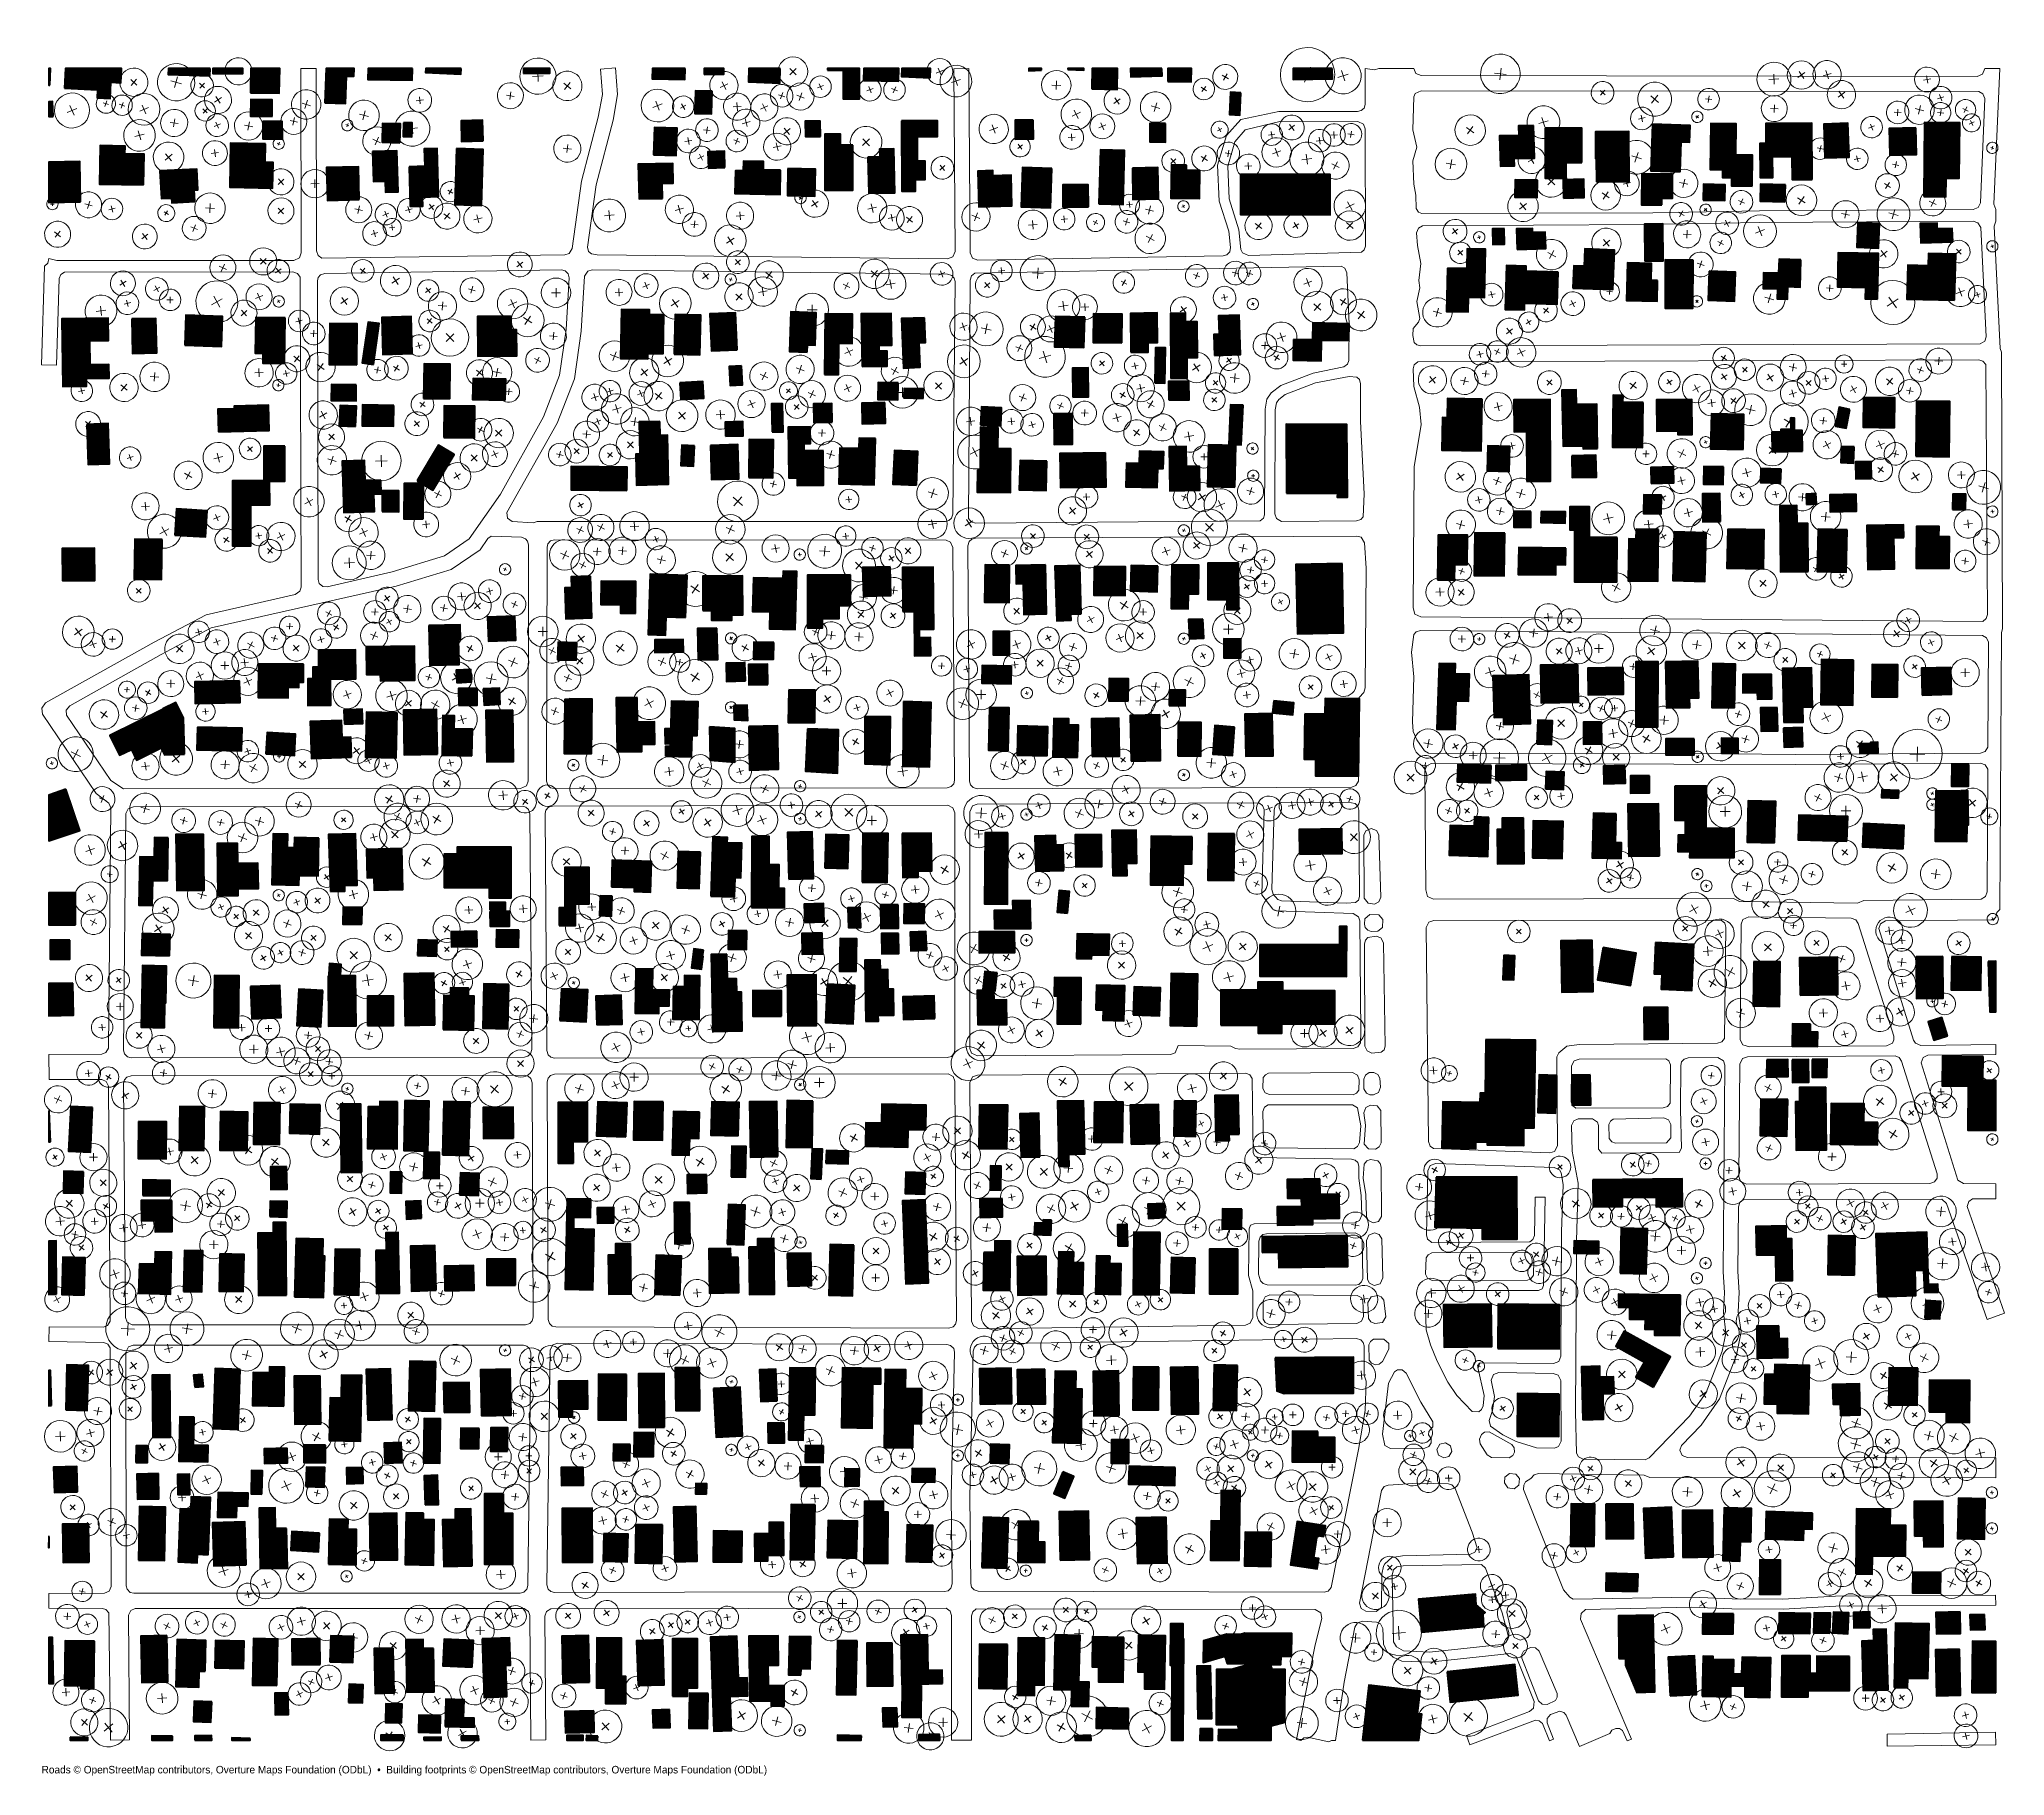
# Model space of a CAD drawing. Header units: metres. Extents: x -391 to 391, y -347 to 344.
import ezdxf
from ezdxf.enums import TextEntityAlignment as Align

# ---------------------------------------------------------------- set-up
doc = ezdxf.new("R2010")
doc.units = ezdxf.units.M
for name, color, linetype, lineweight, true_color in [('NOTES', 251, 'Continuous', 5, 0x999999), ('ROADS', 251, 'Continuous', 18, 0x333333), ('ROOFS', 251, 'Continuous', 40, 0x000000), ('ROOFS_FILL', 255, 'Continuous', 0, 0xffffff), ('TREES', 251, 'Continuous', 9, 0x555555)]:
    doc.layers.add(name, color=color, linetype=linetype, lineweight=lineweight, true_color=true_color)

msp = doc.modelspace()

# ---------------------------------------------------------------- texts
at = {"layer": 'NOTES'}
msp.add_text('Roads © OpenStreetMap contributors, Overture Maps Foundation (ODbL)  •  Building footprints © OpenStreetMap contributors, Overture Maps Foundation (ODbL)', height=3, dxfattribs=at).set_placement((-390.57, -343.24), align=Align.TOP_LEFT)

# ---------------------------------------------------------------- blocks, each defined once
blk = doc.blocks.new('TREE_0_52BACD')
at = {"layer": 'TREES'}
for points in [[(6.01, 0), (5.89, -1.17), (5.55, -2.3), (5, -3.34), (4.25, -4.25), (3.34, -5), (2.3, -5.55), (1.17, -5.89), (0, -6.01), (-1.17, -5.89), (-2.3, -5.55), (-3.34, -5), (-4.25, -4.25), (-5, -3.34), (-5.55, -2.3), (-5.89, -1.17), (-6.01, 0), (-5.89, 1.17), (-5.55, 2.3), (-5, 3.34), (-4.25, 4.25), (-3.34, 5), (-2.3, 5.55), (-1.17, 5.89), (0, 6.01), (1.17, 5.89), (2.3, 5.55), (3.34, 5), (4.25, 4.25), (5, 3.34), (5.55, 2.3), (5.89, 1.17), (6.01, 0)], [(-1.8, 0), (1.8, 0)], [(0, 1.8), (0, -1.8)]]:
    blk.add_lwpolyline(points, dxfattribs=at)

# ---------------------------------------------------------------- hatches: boundary and pattern name
at = {"layer": 'ROOFS_FILL'}
h = msp.add_hatch(dxfattribs=at)
h.set_pattern_fill('SOLID')
h.paths.add_polyline_path([(-387.31, 326.01), (-386.97, 332.65), (-387.64, 332.65), (-387.64, 326.03), (-387.31, 326.01)])
h = msp.add_hatch(dxfattribs=at)
h.set_pattern_fill('SOLID')
h.paths.add_polyline_path([(-381.44, 324.83), (-368.31, 324.21), (-368.47, 321.02), (-363.27, 320.77), (-362.97, 327.23), (-358.98, 327.04), (-358.71, 332.65), (-381.07, 332.65), (-381.44, 324.83)])
h = msp.add_hatch(dxfattribs=at)
h.set_pattern_fill('SOLID')
h.paths.add_polyline_path([(-323.46, 332.65), (-340.09, 332.65), (-340.16, 330.33), (-323.54, 329.84), (-323.46, 332.65)])
h = msp.add_hatch(dxfattribs=at)
h.set_pattern_fill('SOLID')
h.paths.add_polyline_path([(-322.39, 330.52), (-310.44, 330.72), (-310.47, 332.65), (-322.43, 332.65), (-322.39, 330.52)])
h = msp.add_hatch(dxfattribs=at)
h.set_pattern_fill('SOLID')
h.paths.add_polyline_path([(-307.36, 323.06), (-295.93, 322.86), (-295.75, 332.65), (-307.19, 332.65), (-307.36, 323.06)])
h = msp.add_hatch(dxfattribs=at)
h.set_pattern_fill('SOLID')
h.paths.add_polyline_path([(-277.72, 319), (-269.5, 318.73), (-269.14, 329.69), (-266.19, 329.59), (-266.09, 332.65), (-277.26, 332.65), (-277.72, 319)])
h = msp.add_hatch(dxfattribs=at)
h.set_pattern_fill('SOLID')
h.paths.add_polyline_path([(-242.88, 332.65), (-260.56, 332.65), (-260.63, 328.36), (-242.96, 328.08), (-242.88, 332.65)])
h = msp.add_hatch(dxfattribs=at)
h.set_pattern_fill('SOLID')
h.paths.add_polyline_path([(-223.54, 332.65), (-237.57, 332.65), (-237.65, 331.06), (-223.64, 330.43), (-223.54, 332.65)])
h = msp.add_hatch(dxfattribs=at)
h.set_pattern_fill('SOLID')
h.paths.add_polyline_path([(-198.64, 330.75), (-188.14, 330.8), (-188.15, 332.65), (-198.65, 332.65), (-198.64, 330.75)])
h = msp.add_hatch(dxfattribs=at)
h.set_pattern_fill('SOLID')
h.paths.add_polyline_path([(-134.28, 332.65), (-147.28, 332.65), (-147.36, 328.59), (-134.38, 328.32), (-134.28, 332.65)])
h = msp.add_hatch(dxfattribs=at)
h.set_pattern_fill('SOLID')
h.paths.add_polyline_path([(-126.69, 330.35), (-118.9, 330.5), (-118.94, 332.65), (-126.74, 332.65), (-126.69, 330.35)])
h = msp.add_hatch(dxfattribs=at)
h.set_pattern_fill('SOLID')
h.paths.add_polyline_path([(-96.42, 332.65), (-108.9, 332.65), (-109.08, 327.34), (-96.62, 326.91), (-96.42, 332.65)])
h = msp.add_hatch(dxfattribs=at)
h.set_pattern_fill('SOLID')
h.paths.add_polyline_path([(-77.64, 331.99), (-71.4, 332.02), (-71.35, 320.63), (-64.84, 320.66), (-64.91, 332.65), (-77.64, 332.65), (-77.64, 331.99)])
h = msp.add_hatch(dxfattribs=at)
h.set_pattern_fill('SOLID')
h.paths.add_polyline_path([(-63.29, 327.97), (-49.26, 327.62), (-49.14, 332.65), (-63.18, 332.65), (-63.29, 327.97)])
h = msp.add_hatch(dxfattribs=at)
h.set_pattern_fill('SOLID')
h.paths.add_polyline_path([(-36.69, 329.03), (-36.55, 332.65), (-47.99, 332.65), (-48.11, 329.45), (-36.69, 329.03)])
h = msp.add_hatch(dxfattribs=at)
h.set_pattern_fill('SOLID')
h.paths.add_polyline_path([(7.68, 331.99), (7.65, 332.65), (2.54, 332.65), (2.58, 331.77), (7.68, 331.99)])
h = msp.add_hatch(dxfattribs=at)
h.set_pattern_fill('SOLID')
h.paths.add_polyline_path([(18.06, 332.28), (24.46, 332.1), (24.48, 332.65), (18.08, 332.65), (18.06, 332.28)])
h = msp.add_hatch(dxfattribs=at)
h.set_pattern_fill('SOLID')
h.paths.add_polyline_path([(27.63, 324.56), (37.77, 324.38), (37.91, 332.65), (27.77, 332.65), (27.63, 324.56)])
h = msp.add_hatch(dxfattribs=at)
h.set_pattern_fill('SOLID')
h.paths.add_polyline_path([(55.6, 332.65), (43.13, 332.65), (43.22, 329.41), (55.69, 329.77), (55.6, 332.65)])
h = msp.add_hatch(dxfattribs=at)
h.set_pattern_fill('SOLID')
h.paths.add_polyline_path([(57.9, 327.56), (67.27, 327.45), (67.33, 332.65), (57.97, 332.65), (57.9, 327.56)])
h = msp.add_hatch(dxfattribs=at)
h.set_pattern_fill('SOLID')
h.paths.add_polyline_path([(123.4, 332.65), (107.81, 332.65), (107.88, 328.28), (123.47, 328.56), (123.4, 332.65)])
h = msp.add_hatch(dxfattribs=at)
h.set_pattern_fill('SOLID')
h.paths.add_polyline_path([(-123.5, 323.69), (-130.16, 323.86), (-130.38, 314.79), (-123.73, 314.63), (-123.5, 323.69)])
h = msp.add_hatch(dxfattribs=at)
h.set_pattern_fill('SOLID')
h.paths.add_polyline_path([(87.07, 323.01), (82.93, 323.24), (82.44, 314.35), (86.59, 314.12), (87.07, 323.01)])
h = msp.add_hatch(dxfattribs=at)
h.set_pattern_fill('SOLID')
h.paths.add_polyline_path([(-385.97, 313.59), (-386.19, 319.54), (-387.64, 319.49), (-387.64, 313.53), (-385.97, 313.59)])
h = msp.add_hatch(dxfattribs=at)
h.set_pattern_fill('SOLID')
h.paths.add_polyline_path([(-298.75, 313.63), (-298.7, 320.27), (-307.28, 320.33), (-307.32, 313.69), (-298.75, 313.63)])
h = msp.add_hatch(dxfattribs=at)
h.set_pattern_fill('SOLID')
h.paths.add_polyline_path([(-294.72, 311.7), (-302.52, 311.62), (-302.44, 304.63), (-294.65, 304.71), (-294.72, 311.7)])
h = msp.add_hatch(dxfattribs=at)
h.set_pattern_fill('SOLID')
h.paths.add_polyline_path([(-247.85, 303.1), (-247.64, 310.61), (-254.75, 310.81), (-254.95, 303.3), (-247.85, 303.1)])
h = msp.add_hatch(dxfattribs=at)
h.set_pattern_fill('SOLID')
h.paths.add_polyline_path([(-246.48, 311.09), (-246.6, 305.56), (-243.13, 305.49), (-243.01, 311.02), (-246.48, 311.09)])
h = msp.add_hatch(dxfattribs=at)
h.set_pattern_fill('SOLID')
h.paths.add_polyline_path([(-214.76, 303.87), (-214.97, 312.06), (-223.55, 311.83), (-223.32, 303.64), (-214.76, 303.87)])
h = msp.add_hatch(dxfattribs=at)
h.set_pattern_fill('SOLID')
h.paths.add_polyline_path([(-146.86, 298.34), (-137.87, 298.06), (-137.53, 308.92), (-146.52, 309.2), (-146.86, 298.34)])
h = msp.add_hatch(dxfattribs=at)
h.set_pattern_fill('SOLID')
h.paths.add_polyline_path([(-80.41, 305.64), (-80.48, 311.75), (-86.46, 311.68), (-86.39, 305.56), (-80.41, 305.64)])
h = msp.add_hatch(dxfattribs=at)
h.set_pattern_fill('SOLID')
h.paths.add_polyline_path([(-67.45, 302.11), (-72.38, 302.14), (-72.36, 306.54), (-78.6, 306.56), (-78.7, 284.3), (-67.52, 284.24), (-67.45, 302.11)])
h = msp.add_hatch(dxfattribs=at)
h.set_pattern_fill('SOLID')
h.paths.add_polyline_path([(-48.06, 311.84), (-48.01, 283.86), (-42.55, 283.88), (-42.56, 288.42), (-38.66, 288.43), (-38.68, 295.79), (-41.7, 295.79), (-41.71, 305.63), (-33.75, 305.64), (-33.76, 311.86), (-48.06, 311.84)])
h = msp.add_hatch(dxfattribs=at)
h.set_pattern_fill('SOLID')
h.paths.add_polyline_path([(4.37, 312.15), (-2.91, 312.09), (-2.84, 304.58), (4.44, 304.64), (4.37, 312.15)])
h = msp.add_hatch(dxfattribs=at)
h.set_pattern_fill('SOLID')
h.paths.add_polyline_path([(57.04, 310.78), (50.8, 310.83), (50.73, 303.43), (56.97, 303.38), (57.04, 310.78)])
h = msp.add_hatch(dxfattribs=at)
h.set_pattern_fill('SOLID')
h.paths.add_polyline_path([(203.58, 309.97), (197.6, 309.82), (197.7, 306.06), (190.07, 305.86), (190.37, 293.84), (195.93, 293.98), (195.86, 296.82), (203.91, 297.02), (203.58, 309.97)])
h = msp.add_hatch(dxfattribs=at)
h.set_pattern_fill('SOLID')
h.paths.add_polyline_path([(222.83, 295.27), (222.83, 308.99), (208.27, 308.99), (208.27, 289.06), (216.59, 289.06), (216.59, 295.27), (222.83, 295.27)])
h = msp.add_hatch(dxfattribs=at)
h.set_pattern_fill('SOLID')
h.paths.add_polyline_path([(228.64, 287.54), (241.64, 287.64), (241.49, 307.58), (228.24, 307.48), (228.31, 296.87), (228.57, 296.87), (228.64, 287.54)])
h = msp.add_hatch(dxfattribs=at)
h.set_pattern_fill('SOLID')
h.paths.add_polyline_path([(261.97, 291.53), (262.37, 303.43), (265.74, 303.32), (265.96, 310.06), (250.9, 310.54), (250.28, 291.92), (261.97, 291.53)])
h = msp.add_hatch(dxfattribs=at)
h.set_pattern_fill('SOLID')
h.paths.add_polyline_path([(290.58, 285.86), (290.76, 298.16), (284.11, 298.26), (284.29, 310.7), (274.16, 310.84), (273.88, 292.46), (278.81, 292.38), (278.77, 289.28), (282.41, 289.22), (282.36, 285.99), (290.58, 285.86)])
h = msp.add_hatch(dxfattribs=at)
h.set_pattern_fill('SOLID')
h.paths.add_polyline_path([(314.57, 288.53), (314.43, 310.94), (296.06, 310.82), (296.12, 302.79), (293.69, 302.78), (293.78, 289.31), (298.81, 289.34), (298.75, 297.63), (306.45, 297.68), (306.52, 288.49), (314.57, 288.53)])
h = msp.add_hatch(dxfattribs=at)
h.set_pattern_fill('SOLID')
h.paths.add_polyline_path([(319.6, 297.13), (329.21, 297.44), (328.77, 310.9), (319.17, 310.59), (319.6, 297.13)])
h = msp.add_hatch(dxfattribs=at)
h.set_pattern_fill('SOLID')
h.paths.add_polyline_path([(355.81, 309.04), (345.17, 308.74), (345.46, 298.13), (356.11, 298.43), (355.81, 309.04)])
h = msp.add_hatch(dxfattribs=at)
h.set_pattern_fill('SOLID')
h.paths.add_polyline_path([(359, 281.67), (367.83, 281.58), (367.9, 289.09), (373.11, 289.03), (373.33, 311.04), (359.29, 311.19), (359, 281.67)])
h = msp.add_hatch(dxfattribs=at)
h.set_pattern_fill('SOLID')
h.paths.add_polyline_path([(-349.97, 286.38), (-349.74, 298.55), (-357.37, 298.7), (-357.31, 301.8), (-367.19, 301.98), (-367.48, 286.7), (-349.97, 286.38)])
h = msp.add_hatch(dxfattribs=at)
h.set_pattern_fill('SOLID')
h.paths.add_polyline_path([(-301.36, 302.68), (-315.29, 302.96), (-315.64, 285.44), (-298.58, 285.11), (-298.39, 295.21), (-301.5, 295.27), (-301.36, 302.68)])
h = msp.add_hatch(dxfattribs=at)
h.set_pattern_fill('SOLID')
h.paths.add_polyline_path([(-258.76, 299.65), (-258.38, 287.66), (-253.7, 287.8), (-253.57, 283.41), (-248.54, 283.56), (-249.06, 299.96), (-258.76, 299.65)])
h = msp.add_hatch(dxfattribs=at)
h.set_pattern_fill('SOLID')
h.paths.add_polyline_path([(-244.23, 293.59), (-243.79, 277.81), (-238.76, 277.94), (-238.86, 281.48), (-232.46, 281.66), (-232.99, 300.89), (-238.19, 300.75), (-237.99, 293.77), (-244.23, 293.59)])
h = msp.add_hatch(dxfattribs=at)
h.set_pattern_fill('SOLID')
h.paths.add_polyline_path([(-225.3, 300.78), (-226.01, 278.53), (-215.36, 278.2), (-214.66, 300.45), (-225.3, 300.78)])
h = msp.add_hatch(dxfattribs=at)
h.set_pattern_fill('SOLID')
h.paths.add_polyline_path([(-118.42, 293.25), (-118.68, 299.82), (-125.26, 299.55), (-125, 292.99), (-118.42, 293.25)])
h = msp.add_hatch(dxfattribs=at)
h.set_pattern_fill('SOLID')
h.paths.add_polyline_path([(-61.5, 297.38), (-61.13, 282.99), (-50.74, 283.24), (-51.19, 300.74), (-56.9, 300.59), (-56.82, 297.49), (-61.5, 297.38)])
h = msp.add_hatch(dxfattribs=at)
h.set_pattern_fill('SOLID')
h.paths.add_polyline_path([(30.52, 278.79), (40.13, 278.54), (40.7, 300.02), (31.09, 300.27), (30.52, 278.79)])
h = msp.add_hatch(dxfattribs=at)
h.set_pattern_fill('SOLID')
h.paths.add_polyline_path([(-375.06, 279.58), (-375.31, 295.63), (-387.64, 295.45), (-387.64, 279.39), (-375.06, 279.58)])
h = msp.add_hatch(dxfattribs=at)
h.set_pattern_fill('SOLID')
h.paths.add_polyline_path([(-329.56, 279.68), (-329.8, 284.34), (-328.34, 284.41), (-328.75, 292.67), (-343.43, 291.93), (-342.88, 280.92), (-338.82, 281.12), (-338.72, 279.23), (-329.56, 279.68)])
h = msp.add_hatch(dxfattribs=at)
h.set_pattern_fill('SOLID')
h.paths.add_polyline_path([(-264.05, 280.48), (-264.38, 293.59), (-277.12, 293.26), (-276.78, 280.16), (-264.05, 280.48)])
h = msp.add_hatch(dxfattribs=at)
h.set_pattern_fill('SOLID')
h.paths.add_polyline_path([(-143.3, 280.97), (-143.46, 286.93), (-139.05, 287.04), (-139.25, 294.9), (-153.01, 294.55), (-152.65, 280.74), (-143.3, 280.97)])
h = msp.add_hatch(dxfattribs=at)
h.set_pattern_fill('SOLID')
h.paths.add_polyline_path([(-96.33, 292.16), (-103.08, 292.3), (-103.03, 295.66), (-111.08, 295.81), (-111.16, 291.93), (-114.27, 291.98), (-114.44, 282.93), (-96.51, 282.58), (-96.33, 292.16)])
h = msp.add_hatch(dxfattribs=at)
h.set_pattern_fill('SOLID')
h.paths.add_polyline_path([(-93.34, 292.83), (-93.55, 282.11), (-82.64, 281.9), (-82.43, 292.62), (-93.34, 292.83)])
h = msp.add_hatch(dxfattribs=at)
h.set_pattern_fill('SOLID')
h.paths.add_polyline_path([(-11.77, 289.98), (-11.82, 292.05), (-17.71, 291.87), (-17.29, 277.64), (-4.13, 278.03), (-4.49, 290.19), (-11.77, 289.98)])
h = msp.add_hatch(dxfattribs=at)
h.set_pattern_fill('SOLID')
h.paths.add_polyline_path([(11.77, 292.86), (0.09, 293.25), (-0.44, 277.62), (11.25, 277.23), (11.77, 292.86)])
h = msp.add_hatch(dxfattribs=at)
h.set_pattern_fill('SOLID')
h.paths.add_polyline_path([(43.82, 293.02), (44.05, 280.59), (54.18, 280.77), (53.96, 293.21), (43.82, 293.02)])
h = msp.add_hatch(dxfattribs=at)
h.set_pattern_fill('SOLID')
h.paths.add_polyline_path([(65.42, 294.21), (59.44, 294.33), (59.18, 281.12), (70.52, 280.91), (70.74, 292.04), (65.38, 292.14), (65.42, 294.21)])
h = msp.add_hatch(dxfattribs=at)
h.set_pattern_fill('SOLID')
h.paths.add_polyline_path([(86.87, 290.55), (86.82, 274.52), (122.55, 274.41), (122.61, 290.44), (86.87, 290.55)])
h = msp.add_hatch(dxfattribs=at)
h.set_pattern_fill('SOLID')
h.paths.add_polyline_path([(254.7, 278.4), (254.72, 281.11), (258.88, 281.07), (258.97, 290.65), (246.66, 290.76), (246.55, 278.46), (254.7, 278.4)])
h = msp.add_hatch(dxfattribs=at)
h.set_pattern_fill('SOLID')
h.paths.add_polyline_path([(26.29, 277.67), (26.24, 286.37), (16.11, 286.32), (16.16, 277.62), (26.29, 277.67)])
h = msp.add_hatch(dxfattribs=at)
h.set_pattern_fill('SOLID')
h.paths.add_polyline_path([(205.15, 288.2), (196.23, 288.34), (196.13, 281.48), (205.05, 281.35), (205.15, 288.2)])
h = msp.add_hatch(dxfattribs=at)
h.set_pattern_fill('SOLID')
h.paths.add_polyline_path([(215.56, 281.1), (223.78, 281.34), (223.56, 288.58), (215.35, 288.35), (215.56, 281.1)])
h = msp.add_hatch(dxfattribs=at)
h.set_pattern_fill('SOLID')
h.paths.add_polyline_path([(271.13, 280.28), (279.71, 280.07), (279.86, 286.42), (271.28, 286.63), (271.13, 280.28)])
h = msp.add_hatch(dxfattribs=at)
h.set_pattern_fill('SOLID')
h.paths.add_polyline_path([(303.87, 286.38), (293.99, 286.59), (293.84, 279.86), (303.71, 279.65), (303.87, 286.38)])
h = msp.add_hatch(dxfattribs=at)
h.set_pattern_fill('SOLID')
h.paths.add_polyline_path([(191.86, 268.95), (187.19, 268.86), (187.33, 262.64), (192, 262.74), (191.86, 268.95)])
h = msp.add_hatch(dxfattribs=at)
h.set_pattern_fill('SOLID')
h.paths.add_polyline_path([(197.01, 260.67), (208.44, 261.02), (208.23, 267.49), (203.21, 267.34), (203.16, 269.01), (196.76, 268.81), (197.01, 260.67)])
h = msp.add_hatch(dxfattribs=at)
h.set_pattern_fill('SOLID')
h.paths.add_polyline_path([(247.94, 256), (255.22, 256.11), (255, 270.86), (247.72, 270.76), (247.94, 256)])
h = msp.add_hatch(dxfattribs=at)
h.set_pattern_fill('SOLID')
h.paths.add_polyline_path([(341.34, 270.97), (332.78, 271.32), (332.39, 261.49), (340.95, 261.15), (341.34, 270.97)])
h = msp.add_hatch(dxfattribs=at)
h.set_pattern_fill('SOLID')
h.paths.add_polyline_path([(370.52, 263.7), (370.35, 269.01), (364.38, 268.81), (364.3, 271.14), (357.54, 270.92), (357.8, 263.29), (370.52, 263.7)])
h = msp.add_hatch(dxfattribs=at)
h.set_pattern_fill('SOLID')
h.paths.add_polyline_path([(169.27, 253.16), (168.93, 235.95), (177.5, 235.77), (177.61, 241.6), (184.11, 241.47), (184.49, 260.77), (177.21, 260.91), (177.06, 253), (169.27, 253.16)])
h = msp.add_hatch(dxfattribs=at)
h.set_pattern_fill('SOLID')
h.paths.add_polyline_path([(219.27, 245.24), (235.19, 244.64), (235.79, 260.41), (224.02, 260.86), (223.76, 254.01), (219.6, 254.17), (219.27, 245.24)])
h = msp.add_hatch(dxfattribs=at)
h.set_pattern_fill('SOLID')
h.paths.add_polyline_path([(340.58, 240.87), (340.98, 258.98), (324.88, 259.35), (324.57, 245.76), (335.74, 245.5), (335.63, 240.98), (340.58, 240.87)])
h = msp.add_hatch(dxfattribs=at)
h.set_pattern_fill('SOLID')
h.paths.add_polyline_path([(371.25, 240.41), (371.73, 258.78), (360.82, 259.07), (360.69, 254.16), (352.64, 254.37), (352.28, 240.9), (371.25, 240.41)])
h = msp.add_hatch(dxfattribs=at)
h.set_pattern_fill('SOLID')
h.paths.add_polyline_path([(213.37, 251.58), (200.65, 251.97), (200.7, 254.03), (192.75, 254.28), (192.22, 236.79), (199.92, 236.57), (200.01, 239.29), (212.98, 238.9), (213.37, 251.58)])
h = msp.add_hatch(dxfattribs=at)
h.set_pattern_fill('SOLID')
h.paths.add_polyline_path([(253, 248.28), (250.4, 248.34), (250.56, 255.07), (240.96, 255.31), (240.57, 240.3), (252.78, 239.99), (253, 248.28)])
h = msp.add_hatch(dxfattribs=at)
h.set_pattern_fill('SOLID')
h.paths.add_polyline_path([(267.12, 256.4), (256.03, 256.44), (255.95, 237.28), (267.04, 237.23), (267.12, 256.4)])
h = msp.add_hatch(dxfattribs=at)
h.set_pattern_fill('SOLID')
h.paths.add_polyline_path([(273.51, 251.99), (273.09, 240.48), (283.56, 240.09), (283.99, 251.6), (273.51, 251.99)])
h = msp.add_hatch(dxfattribs=at)
h.set_pattern_fill('SOLID')
h.paths.add_polyline_path([(310.08, 256.55), (301.35, 256.83), (301.16, 251.14), (295.19, 251.33), (294.99, 245.12), (300.7, 244.94), (300.57, 240.92), (304.73, 240.79), (304.89, 245.84), (309.73, 245.68), (310.08, 256.55)])
h = msp.add_hatch(dxfattribs=at)
h.set_pattern_fill('SOLID')
h.paths.add_polyline_path([(-143.09, 219.03), (-142.81, 234.58), (-148.52, 234.68), (-148.49, 236.6), (-159.66, 236.79), (-160.02, 217.28), (-149.2, 217.08), (-149.17, 219.16), (-143.09, 219.03)])
h = msp.add_hatch(dxfattribs=at)
h.set_pattern_fill('SOLID')
h.paths.add_polyline_path([(-113.55, 220.7), (-114.24, 235.43), (-124.52, 234.94), (-123.82, 220.21), (-113.55, 220.7)])
h = msp.add_hatch(dxfattribs=at)
h.set_pattern_fill('SOLID')
h.paths.add_polyline_path([(-85.64, 219.77), (-85.54, 222.61), (-82.52, 222.51), (-82.08, 235.44), (-92.2, 235.79), (-92.74, 220), (-85.64, 219.77)])
h = msp.add_hatch(dxfattribs=at)
h.set_pattern_fill('SOLID')
h.paths.add_polyline_path([(-78.82, 210.9), (-73.2, 210.84), (-73.06, 223.27), (-67.77, 223.21), (-67.63, 234.86), (-78.56, 234.99), (-78.82, 210.9)])
h = msp.add_hatch(dxfattribs=at)
h.set_pattern_fill('SOLID')
h.paths.add_polyline_path([(-63.8, 214), (-53.77, 214.15), (-53.85, 220.11), (-56.97, 220.07), (-57.01, 222.4), (-51.98, 222.47), (-52.18, 235.16), (-64.14, 234.98), (-63.8, 214)])
h = msp.add_hatch(dxfattribs=at)
h.set_pattern_fill('SOLID')
h.paths.add_polyline_path([(39.6, 223.42), (39.74, 234.82), (28.31, 234.96), (28.16, 223.57), (39.6, 223.42)])
h = msp.add_hatch(dxfattribs=at)
h.set_pattern_fill('SOLID')
h.paths.add_polyline_path([(43.26, 219.67), (50.11, 219.76), (50.06, 223.49), (53.86, 223.55), (53.69, 235.35), (43.04, 235.2), (43.26, 219.67)])
h = msp.add_hatch(dxfattribs=at)
h.set_pattern_fill('SOLID')
h.paths.add_polyline_path([(59.16, 209.27), (65.67, 209.32), (65.61, 217.6), (69.77, 217.64), (69.66, 231.88), (64.98, 231.85), (64.96, 235.22), (58.98, 235.18), (59.16, 209.27)])
h = msp.add_hatch(dxfattribs=at)
h.set_pattern_fill('SOLID')
h.paths.add_polyline_path([(-371.41, 224.3), (-363.88, 224.41), (-364.01, 233.22), (-382.46, 232.95), (-382.06, 206.01), (-372.7, 206.15), (-372.75, 209.26), (-363.65, 209.39), (-363.74, 214.83), (-371.28, 214.72), (-371.41, 224.3)])
h = msp.add_hatch(dxfattribs=at)
h.set_pattern_fill('SOLID')
h.paths.add_polyline_path([(-354.63, 232.98), (-354.34, 219.26), (-344.72, 219.47), (-345.02, 233.18), (-354.63, 232.98)])
h = msp.add_hatch(dxfattribs=at)
h.set_pattern_fill('SOLID')
h.paths.add_polyline_path([(-333.52, 222.55), (-318.98, 222.01), (-318.54, 233.91), (-333.07, 234.44), (-333.52, 222.55)])
h = msp.add_hatch(dxfattribs=at)
h.set_pattern_fill('SOLID')
h.paths.add_polyline_path([(-293.63, 233.37), (-305.32, 233.54), (-305.54, 219.3), (-302.42, 219.26), (-302.48, 215.37), (-293.9, 215.24), (-293.63, 233.37)])
h = msp.add_hatch(dxfattribs=at)
h.set_pattern_fill('SOLID')
h.paths.add_polyline_path([(-265.08, 214.73), (-264.93, 231.04), (-275.85, 231.14), (-275.99, 214.83), (-265.08, 214.73)])
h = msp.add_hatch(dxfattribs=at)
h.set_pattern_fill('SOLID')
h.paths.add_polyline_path([(-258.42, 214.85), (-256.08, 231.09), (-260.5, 231.73), (-262.85, 215.48), (-258.42, 214.85)])
h = msp.add_hatch(dxfattribs=at)
h.set_pattern_fill('SOLID')
h.paths.add_polyline_path([(-242.94, 219.2), (-243.4, 233.94), (-255.09, 233.58), (-254.62, 218.83), (-242.94, 219.2)])
h = msp.add_hatch(dxfattribs=at)
h.set_pattern_fill('SOLID')
h.paths.add_polyline_path([(-203.51, 234), (-217.03, 233.89), (-216.91, 218.19), (-201.3, 218.31), (-201.39, 228.67), (-203.47, 228.66), (-203.51, 234)])
h = msp.add_hatch(dxfattribs=at)
h.set_pattern_fill('SOLID')
h.paths.add_polyline_path([(-138.68, 218.96), (-128.39, 218.71), (-128.01, 234.51), (-138.3, 234.75), (-138.68, 218.96)])
h = msp.add_hatch(dxfattribs=at)
h.set_pattern_fill('SOLID')
h.paths.add_polyline_path([(-38.95, 233.46), (-48.13, 233.09), (-47.33, 213.43), (-40.74, 213.7), (-41.15, 223.53), (-38.55, 223.63), (-38.95, 233.46)])
h = msp.add_hatch(dxfattribs=at)
h.set_pattern_fill('SOLID')
h.paths.add_polyline_path([(24.85, 233.64), (13.16, 233.93), (12.86, 221.92), (24.55, 221.63), (24.85, 233.64)])
h = msp.add_hatch(dxfattribs=at)
h.set_pattern_fill('SOLID')
h.paths.add_polyline_path([(76.49, 218.45), (86.87, 218.8), (86.33, 234.47), (78.18, 234.19), (78.44, 226.8), (76.2, 226.72), (76.49, 218.45)])
h = msp.add_hatch(dxfattribs=at)
h.set_pattern_fill('SOLID')
h.paths.add_polyline_path([(107.98, 224.8), (107.8, 216.52), (118.98, 216.28), (119.15, 224.57), (130.06, 224.34), (130.2, 231.07), (115.65, 231.37), (115.51, 224.65), (107.98, 224.8)])
h = msp.add_hatch(dxfattribs=at)
h.set_pattern_fill('SOLID')
h.paths.add_polyline_path([(52.75, 207.53), (56.74, 207.45), (56.98, 221.44), (52.99, 221.51), (52.75, 207.53)])
h = msp.add_hatch(dxfattribs=at)
h.set_pattern_fill('SOLID')
h.paths.add_polyline_path([(-238.43, 201.34), (-228.03, 201.23), (-227.89, 214.95), (-238.28, 215.07), (-238.43, 201.34)])
h = msp.add_hatch(dxfattribs=at)
h.set_pattern_fill('SOLID')
h.paths.add_polyline_path([(-111.8, 214.28), (-116.72, 214), (-116.3, 206.41), (-111.38, 206.69), (-111.8, 214.28)])
h = msp.add_hatch(dxfattribs=at)
h.set_pattern_fill('SOLID')
h.paths.add_polyline_path([(20.13, 201.86), (26.36, 201.95), (26.2, 213.45), (19.96, 213.37), (20.13, 201.86)])
h = msp.add_hatch(dxfattribs=at)
h.set_pattern_fill('SOLID')
h.paths.add_polyline_path([(-265.29, 206.79), (-275.17, 206.86), (-275.22, 200.49), (-265.34, 200.41), (-265.29, 206.79)])
h = msp.add_hatch(dxfattribs=at)
h.set_pattern_fill('SOLID')
h.paths.add_polyline_path([(-205.92, 200.57), (-205.74, 209.03), (-218.74, 209.28), (-218.91, 200.84), (-205.92, 200.57)])
h = msp.add_hatch(dxfattribs=at)
h.set_pattern_fill('SOLID')
h.paths.add_polyline_path([(-136.34, 207.54), (-135.99, 200.93), (-126.91, 201.42), (-127.27, 208.03), (-136.34, 207.54)])
h = msp.add_hatch(dxfattribs=at)
h.set_pattern_fill('SOLID')
h.paths.add_polyline_path([(-49.42, 207.51), (-57.48, 207.63), (-57.58, 200.9), (-49.53, 200.77), (-49.42, 207.51)])
h = msp.add_hatch(dxfattribs=at)
h.set_pattern_fill('SOLID')
h.paths.add_polyline_path([(-39.44, 201.3), (-39.33, 205.08), (-47.12, 205.31), (-47.23, 201.54), (-39.44, 201.3)])
h = msp.add_hatch(dxfattribs=at)
h.set_pattern_fill('SOLID')
h.paths.add_polyline_path([(58.35, 200.72), (66.41, 200.82), (66.31, 208.18), (58.25, 208.07), (58.35, 200.72)])
h = msp.add_hatch(dxfattribs=at)
h.set_pattern_fill('SOLID')
h.paths.add_polyline_path([(229.11, 181.39), (228.78, 199), (220.72, 198.86), (220.61, 204.68), (214.89, 204.58), (215.31, 182.31), (223.26, 182.46), (223.28, 181.28), (229.11, 181.39)])
h = msp.add_hatch(dxfattribs=at)
h.set_pattern_fill('SOLID')
h.paths.add_polyline_path([(-320.1, 188.03), (-299.93, 188.57), (-300.2, 198.57), (-313.87, 198.2), (-313.84, 197.17), (-320.33, 196.99), (-320.1, 188.03)])
h = msp.add_hatch(dxfattribs=at)
h.set_pattern_fill('SOLID')
h.paths.add_polyline_path([(-265.62, 190.09), (-265.17, 198.19), (-271.65, 198.56), (-272.11, 190.46), (-265.62, 190.09)])
h = msp.add_hatch(dxfattribs=at)
h.set_pattern_fill('SOLID')
h.paths.add_polyline_path([(-250.3, 198.52), (-262.77, 198.73), (-262.91, 190.45), (-250.44, 190.25), (-250.3, 198.52)])
h = msp.add_hatch(dxfattribs=at)
h.set_pattern_fill('SOLID')
h.paths.add_polyline_path([(-230.44, 185.82), (-218.22, 185.65), (-218.03, 198.25), (-230.25, 198.42), (-230.44, 185.82)])
h = msp.add_hatch(dxfattribs=at)
h.set_pattern_fill('SOLID')
h.paths.add_polyline_path([(-99.66, 187.96), (-95.25, 188.07), (-95.53, 199.2), (-99.93, 199.1), (-99.66, 187.96)])
h = msp.add_hatch(dxfattribs=at)
h.set_pattern_fill('SOLID')
h.paths.add_polyline_path([(-75.71, 191.8), (-75.84, 199.31), (-83.12, 199.18), (-82.99, 191.67), (-75.71, 191.8)])
h = msp.add_hatch(dxfattribs=at)
h.set_pattern_fill('SOLID')
h.paths.add_polyline_path([(-54.73, 199.73), (-63.97, 199.49), (-63.75, 191.2), (-54.49, 191.46), (-54.73, 199.73)])
h = msp.add_hatch(dxfattribs=at)
h.set_pattern_fill('SOLID')
h.paths.add_polyline_path([(-16.65, 190.75), (-8.61, 190.37), (-8.26, 197.6), (-16.3, 197.99), (-16.65, 190.75)])
h = msp.add_hatch(dxfattribs=at)
h.set_pattern_fill('SOLID')
h.paths.add_polyline_path([(87.94, 198.57), (82.91, 198.79), (82.18, 183.02), (87.2, 182.79), (87.94, 198.57)])
h = msp.add_hatch(dxfattribs=at)
h.set_pattern_fill('SOLID')
h.paths.add_polyline_path([(183.06, 201.04), (169.28, 201.28), (169.15, 193.64), (167.33, 193.66), (167.09, 180.72), (182.69, 180.44), (183.06, 201.04)])
h = msp.add_hatch(dxfattribs=at)
h.set_pattern_fill('SOLID')
h.paths.add_polyline_path([(200.87, 168.29), (210.38, 168.35), (210.18, 200.85), (195.72, 200.76), (195.81, 188.07), (200.74, 188.11), (200.87, 168.29)])
h = msp.add_hatch(dxfattribs=at)
h.set_pattern_fill('SOLID')
h.paths.add_polyline_path([(247.23, 199.63), (239.18, 199.78), (239.23, 202.48), (235.33, 202.56), (234.96, 181.97), (246.91, 181.76), (247.23, 199.63)])
h = msp.add_hatch(dxfattribs=at)
h.set_pattern_fill('SOLID')
h.paths.add_polyline_path([(261.01, 186.86), (266.73, 186.93), (266.55, 200.92), (252.52, 200.74), (252.68, 188.32), (260.99, 188.42), (261.01, 186.86)])
h = msp.add_hatch(dxfattribs=at)
h.set_pattern_fill('SOLID')
h.paths.add_polyline_path([(329.53, 196.91), (325.27, 197.77), (323.78, 190.29), (328.03, 189.45), (329.53, 196.91)])
h = msp.add_hatch(dxfattribs=at)
h.set_pattern_fill('SOLID')
h.paths.add_polyline_path([(347.27, 189.59), (347.5, 201.5), (335.03, 201.74), (334.8, 189.84), (347.27, 189.59)])
h = msp.add_hatch(dxfattribs=at)
h.set_pattern_fill('SOLID')
h.paths.add_polyline_path([(355.83, 178.27), (369.08, 178.08), (369.39, 200.1), (356.13, 200.28), (355.83, 178.27)])
h = msp.add_hatch(dxfattribs=at)
h.set_pattern_fill('SOLID')
h.paths.add_polyline_path([(-372.54, 190.98), (-371.98, 174.94), (-363.51, 175.23), (-364.07, 191.27), (-372.54, 190.98)])
h = msp.add_hatch(dxfattribs=at)
h.set_pattern_fill('SOLID')
h.paths.add_polyline_path([(-144.36, 192.18), (-152.57, 191.98), (-152.27, 179.13), (-153.92, 179.1), (-153.63, 166.83), (-140.91, 167.13), (-141.36, 186.64), (-144.22, 186.57), (-144.36, 192.18)])
h = msp.add_hatch(dxfattribs=at)
h.set_pattern_fill('SOLID')
h.paths.add_polyline_path([(-118.25, 186.32), (-111.14, 186.47), (-111.25, 192.07), (-118.37, 191.91), (-118.25, 186.32)])
h = msp.add_hatch(dxfattribs=at)
h.set_pattern_fill('SOLID')
h.paths.add_polyline_path([(-79.36, 180.61), (-86.89, 180.5), (-86.93, 183.35), (-84.43, 183.38), (-84.53, 190.01), (-93.27, 189.89), (-92.98, 169.69), (-89.7, 169.73), (-89.65, 166.63), (-79.16, 166.77), (-79.36, 180.61)])
h = msp.add_hatch(dxfattribs=at)
h.set_pattern_fill('SOLID')
h.paths.add_polyline_path([(-9.65, 189.8), (-16.67, 189.86), (-16.81, 172.76), (-17.85, 172.77), (-17.93, 163.97), (-4.67, 163.86), (-4.53, 181.22), (-9.73, 181.26), (-9.65, 189.8)])
h = msp.add_hatch(dxfattribs=at)
h.set_pattern_fill('SOLID')
h.paths.add_polyline_path([(19.78, 195.28), (12.5, 195.16), (12.71, 182.99), (19.99, 183.11), (19.78, 195.28)])
h = msp.add_hatch(dxfattribs=at)
h.set_pattern_fill('SOLID')
h.paths.add_polyline_path([(105.26, 163.63), (125.45, 163.63), (125.37, 161.96), (129.53, 162.04), (129.17, 190.95), (105.11, 191.09), (105.26, 163.63)])
h = msp.add_hatch(dxfattribs=at)
h.set_pattern_fill('SOLID')
h.paths.add_polyline_path([(287.07, 180.94), (287.38, 194.92), (274.39, 195.21), (274.08, 181.23), (287.07, 180.94)])
h = msp.add_hatch(dxfattribs=at)
h.set_pattern_fill('SOLID')
h.paths.add_polyline_path([(310.7, 180.26), (310.57, 188.55), (307.56, 188.51), (307.48, 193.42), (305.92, 193.4), (305.99, 188.99), (302.09, 188.94), (302.1, 187.89), (298.47, 187.85), (298.58, 180.07), (310.7, 180.26)])
h = msp.add_hatch(dxfattribs=at)
h.set_pattern_fill('SOLID')
h.paths.add_polyline_path([(-293.72, 182.31), (-302.13, 182.29), (-302.09, 168.56), (-314.57, 168.53), (-314.51, 142.62), (-307.23, 142.64), (-307.27, 158.96), (-299.73, 158.99), (-299.76, 168.3), (-293.68, 168.33), (-293.72, 182.31)])
h = msp.add_hatch(dxfattribs=at)
h.set_pattern_fill('SOLID')
h.paths.add_polyline_path([(-241.03, 168.44), (-234.74, 164.73), (-226.28, 179.01), (-232.57, 182.71), (-241.03, 168.44)])
h = msp.add_hatch(dxfattribs=at)
h.set_pattern_fill('SOLID')
h.paths.add_polyline_path([(-130.53, 182.4), (-135.56, 182.65), (-135.96, 174.64), (-130.93, 174.39), (-130.53, 182.4)])
h = msp.add_hatch(dxfattribs=at)
h.set_pattern_fill('SOLID')
h.paths.add_polyline_path([(-124.2, 182.63), (-123.84, 169.07), (-112.94, 169.35), (-113.29, 182.91), (-124.2, 182.63)])
h = msp.add_hatch(dxfattribs=at)
h.set_pattern_fill('SOLID')
h.paths.add_polyline_path([(-108.94, 169.82), (-99.32, 169.7), (-99.14, 184.88), (-108.75, 185), (-108.94, 169.82)])
h = msp.add_hatch(dxfattribs=at)
h.set_pattern_fill('SOLID')
h.paths.add_polyline_path([(-58.53, 185.3), (-65.03, 185.48), (-65.14, 181.33), (-72.67, 181.54), (-73.07, 167.31), (-59.05, 166.92), (-58.53, 185.3)])
h = msp.add_hatch(dxfattribs=at)
h.set_pattern_fill('SOLID')
h.paths.add_polyline_path([(-42.18, 166.71), (-41.57, 180.14), (-50.92, 180.55), (-51.52, 167.12), (-42.18, 166.71)])
h = msp.add_hatch(dxfattribs=at)
h.set_pattern_fill('SOLID')
h.paths.add_polyline_path([(56.14, 173.34), (56.3, 180.07), (46.68, 180.28), (46.57, 175.36), (41.47, 175.47), (41.26, 166.15), (53.74, 165.87), (53.9, 173.38), (56.14, 173.34)])
h = msp.add_hatch(dxfattribs=at)
h.set_pattern_fill('SOLID')
h.paths.add_polyline_path([(70.54, 174.31), (65.35, 174.21), (65.21, 182.13), (58.46, 182), (58.76, 164.51), (70.72, 164.72), (70.54, 174.31)])
h = msp.add_hatch(dxfattribs=at)
h.set_pattern_fill('SOLID')
h.paths.add_polyline_path([(84.56, 165.96), (84.99, 182.53), (74.18, 182.81), (73.74, 166.25), (84.56, 165.96)])
h = msp.add_hatch(dxfattribs=at)
h.set_pattern_fill('SOLID')
h.paths.add_polyline_path([(185.06, 172.48), (193.89, 172.22), (194.19, 182.18), (185.36, 182.45), (185.06, 172.48)])
h = msp.add_hatch(dxfattribs=at)
h.set_pattern_fill('SOLID')
h.paths.add_polyline_path([(331.2, 182.03), (326.27, 182.23), (326.01, 175.76), (330.94, 175.56), (331.2, 182.03)])
h = msp.add_hatch(dxfattribs=at)
h.set_pattern_fill('SOLID')
h.paths.add_polyline_path([(-255.54, 168.83), (-261.77, 168.63), (-262.03, 176.65), (-270.86, 176.36), (-270.18, 155.91), (-257.98, 156.31), (-258.21, 163.21), (-255.35, 163.3), (-255.54, 168.83)])
h = msp.add_hatch(dxfattribs=at)
h.set_pattern_fill('SOLID')
h.paths.add_polyline_path([(-157.55, 164.68), (-157.44, 173.99), (-179.63, 174.26), (-179.74, 164.94), (-157.55, 164.68)])
h = msp.add_hatch(dxfattribs=at)
h.set_pattern_fill('SOLID')
h.paths.add_polyline_path([(9.74, 176.31), (-0.91, 176.61), (-1.23, 164.96), (9.42, 164.67), (9.74, 176.31)])
h = msp.add_hatch(dxfattribs=at)
h.set_pattern_fill('SOLID')
h.paths.add_polyline_path([(33.18, 179.64), (14.99, 179.33), (15.22, 165.86), (33.41, 166.17), (33.18, 179.64)])
h = msp.add_hatch(dxfattribs=at)
h.set_pattern_fill('SOLID')
h.paths.add_polyline_path([(218.84, 178.48), (219.01, 169.8), (228.62, 170), (228.45, 178.68), (218.84, 178.48)])
h = msp.add_hatch(dxfattribs=at)
h.set_pattern_fill('SOLID')
h.paths.add_polyline_path([(250.42, 167.46), (259.51, 167.7), (259.34, 174.04), (250.25, 173.81), (250.42, 167.46)])
h = msp.add_hatch(dxfattribs=at)
h.set_pattern_fill('SOLID')
h.paths.add_polyline_path([(279.23, 174.01), (271.43, 174.18), (271.27, 167.19), (279.07, 167.02), (279.23, 174.01)])
h = msp.add_hatch(dxfattribs=at)
h.set_pattern_fill('SOLID')
h.paths.add_polyline_path([(302.19, 173.1), (294.15, 173.4), (293.94, 167.84), (301.99, 167.54), (302.19, 173.1)])
h = msp.add_hatch(dxfattribs=at)
h.set_pattern_fill('SOLID')
h.paths.add_polyline_path([(338.12, 169.45), (337.99, 176.18), (331.76, 176.06), (331.88, 169.32), (338.12, 169.45)])
h = msp.add_hatch(dxfattribs=at)
h.set_pattern_fill('SOLID')
h.paths.add_polyline_path([(-254.97, 156.22), (-248.32, 156.17), (-248.25, 164.47), (-254.91, 164.51), (-254.97, 156.22)])
h = msp.add_hatch(dxfattribs=at)
h.set_pattern_fill('SOLID')
h.paths.add_polyline_path([(-238.57, 153.36), (-238.52, 167.44), (-246.21, 167.47), (-246.26, 153.39), (-238.57, 153.36)])
h = msp.add_hatch(dxfattribs=at)
h.set_pattern_fill('SOLID')
h.paths.add_polyline_path([(-337.5, 146.92), (-325.33, 146.18), (-324.7, 156.6), (-336.87, 157.34), (-337.5, 146.92)])
h = msp.add_hatch(dxfattribs=at)
h.set_pattern_fill('SOLID')
h.paths.add_polyline_path([(236.83, 145.88), (225.81, 145.93), (225.86, 158.1), (218.06, 158.12), (218.03, 148.93), (219.95, 148.92), (219.87, 128.33), (236.77, 128.28), (236.83, 145.88)])
h = msp.add_hatch(dxfattribs=at)
h.set_pattern_fill('SOLID')
h.paths.add_polyline_path([(254.49, 162.76), (247.47, 162.89), (247.33, 155.52), (254.34, 155.38), (254.49, 162.76)])
h = msp.add_hatch(dxfattribs=at)
h.set_pattern_fill('SOLID')
h.paths.add_polyline_path([(278.01, 152.32), (277.83, 163.46), (270.82, 163.35), (270.99, 152.22), (278.01, 152.32)])
h = msp.add_hatch(dxfattribs=at)
h.set_pattern_fill('SOLID')
h.paths.add_polyline_path([(312.97, 132.35), (312.84, 151.52), (308.52, 151.49), (308.47, 158.61), (301.71, 158.56), (301.89, 132.27), (312.97, 132.35)])
h = msp.add_hatch(dxfattribs=at)
h.set_pattern_fill('SOLID')
h.paths.add_polyline_path([(312.34, 159.07), (316.22, 159.28), (316.01, 163.41), (312.11, 163.21), (312.34, 159.07)])
h = msp.add_hatch(dxfattribs=at)
h.set_pattern_fill('SOLID')
h.paths.add_polyline_path([(332.07, 163.13), (321.57, 162.93), (321.7, 156.2), (332.19, 156.41), (332.07, 163.13)])
h = msp.add_hatch(dxfattribs=at)
h.set_pattern_fill('SOLID')
h.paths.add_polyline_path([(370.39, 157.14), (375.58, 157.04), (375.71, 163.13), (370.5, 163.23), (370.39, 157.14)])
h = msp.add_hatch(dxfattribs=at)
h.set_pattern_fill('SOLID')
h.paths.add_polyline_path([(202.53, 156.23), (195.77, 156.33), (195.68, 149.99), (202.44, 149.89), (202.53, 156.23)])
h = msp.add_hatch(dxfattribs=at)
h.set_pattern_fill('SOLID')
h.paths.add_polyline_path([(206.56, 156.3), (206.47, 151.9), (216.18, 151.7), (216.28, 156.1), (206.56, 156.3)])
h = msp.add_hatch(dxfattribs=at)
h.set_pattern_fill('SOLID')
h.paths.add_polyline_path([(253.37, 149.09), (244.38, 149.21), (244.32, 145.33), (241.46, 145.36), (241.24, 128.67), (253.09, 128.5), (253.37, 149.09)])
h = msp.add_hatch(dxfattribs=at)
h.set_pattern_fill('SOLID')
h.paths.add_polyline_path([(280.92, 149.31), (280.61, 133.78), (295.16, 133.49), (295.46, 149.03), (280.92, 149.31)])
h = msp.add_hatch(dxfattribs=at)
h.set_pattern_fill('SOLID')
h.paths.add_polyline_path([(328.5, 148.92), (316.97, 149.23), (316.52, 132.41), (328.05, 132.11), (328.5, 148.92)])
h = msp.add_hatch(dxfattribs=at)
h.set_pattern_fill('SOLID')
h.paths.add_polyline_path([(351.05, 145.97), (350.93, 151.02), (336.27, 150.65), (336.72, 133.17), (347.37, 133.45), (347.05, 145.87), (351.05, 145.97)])
h = msp.add_hatch(dxfattribs=at)
h.set_pattern_fill('SOLID')
h.paths.add_polyline_path([(369.16, 133.54), (369.29, 146.23), (365.04, 146.27), (365.07, 150.28), (356.08, 150.37), (355.91, 133.67), (369.16, 133.54)])
h = msp.add_hatch(dxfattribs=at)
h.set_pattern_fill('SOLID')
h.paths.add_polyline_path([(-382.24, 128.72), (-369.34, 128.87), (-369.49, 141.71), (-382.38, 141.57), (-382.24, 128.72)])
h = msp.add_hatch(dxfattribs=at)
h.set_pattern_fill('SOLID')
h.paths.add_polyline_path([(-342.57, 145.11), (-353.49, 145.24), (-353.68, 129.28), (-342.77, 129.16), (-342.57, 145.11)])
h = msp.add_hatch(dxfattribs=at)
h.set_pattern_fill('SOLID')
h.paths.add_polyline_path([(165.37, 129.04), (172.12, 128.99), (172.18, 135.2), (177.12, 135.16), (177.23, 146.8), (165.54, 146.92), (165.37, 129.04)])
h = msp.add_hatch(dxfattribs=at)
h.set_pattern_fill('SOLID')
h.paths.add_polyline_path([(192.13, 147.63), (180.18, 147.76), (179.98, 130.8), (191.93, 130.65), (192.13, 147.63)])
h = msp.add_hatch(dxfattribs=at)
h.set_pattern_fill('SOLID')
h.paths.add_polyline_path([(216.42, 141.69), (197.71, 142.01), (197.52, 131.25), (212.44, 131.01), (212.52, 135.15), (216.31, 135.08), (216.42, 141.69)])
h = msp.add_hatch(dxfattribs=at)
h.set_pattern_fill('SOLID')
h.paths.add_polyline_path([(272.32, 147.85), (259.6, 148.2), (259.05, 128.79), (271.78, 128.43), (272.32, 147.85)])
h = msp.add_hatch(dxfattribs=at)
h.set_pattern_fill('SOLID')
h.paths.add_polyline_path([(-52.7, 134.28), (-63.61, 133.98), (-63.29, 122.59), (-52.38, 122.89), (-52.7, 134.28)])
h = msp.add_hatch(dxfattribs=at)
h.set_pattern_fill('SOLID')
h.paths.add_polyline_path([(-47.54, 116.41), (-43.13, 116.45), (-42.93, 98.84), (-36.44, 98.91), (-36.52, 106.06), (-40.94, 106), (-40.97, 109.38), (-35.25, 109.43), (-35.52, 134.15), (-47.73, 134.01), (-47.54, 116.41)])
h = msp.add_hatch(dxfattribs=at)
h.set_pattern_fill('SOLID')
h.paths.add_polyline_path([(-5.11, 134.87), (-14.82, 135), (-15.02, 120.24), (-5.3, 120.11), (-5.11, 134.87)])
h = msp.add_hatch(dxfattribs=at)
h.set_pattern_fill('SOLID')
h.paths.add_polyline_path([(9.21, 135.05), (-2.64, 134.77), (-2.47, 127.51), (0.28, 127.58), (0.57, 115.27), (9.67, 115.48), (9.21, 135.05)])
h = msp.add_hatch(dxfattribs=at)
h.set_pattern_fill('SOLID')
h.paths.add_polyline_path([(23.48, 115.57), (22.85, 134.82), (12.99, 134.5), (13.69, 112.77), (19.41, 112.96), (19.32, 115.43), (23.48, 115.57)])
h = msp.add_hatch(dxfattribs=at)
h.set_pattern_fill('SOLID')
h.paths.add_polyline_path([(28.61, 134.31), (28.51, 122.92), (40.99, 122.81), (41.08, 134.21), (28.61, 134.31)])
h = msp.add_hatch(dxfattribs=at)
h.set_pattern_fill('SOLID')
h.paths.add_polyline_path([(53.95, 134.46), (43.3, 134.72), (43.04, 124.63), (53.69, 124.36), (53.95, 134.46)])
h = msp.add_hatch(dxfattribs=at)
h.set_pattern_fill('SOLID')
h.paths.add_polyline_path([(66.16, 123.53), (70.15, 123.46), (70.33, 134.86), (59.58, 135.02), (59.31, 117.67), (66.06, 117.57), (66.16, 123.53)])
h = msp.add_hatch(dxfattribs=at)
h.set_pattern_fill('SOLID')
h.paths.add_polyline_path([(86.03, 135.79), (73.81, 135.69), (73.93, 121.19), (81.46, 121.25), (81.5, 117.25), (86.18, 117.29), (86.03, 135.79)])
h = msp.add_hatch(dxfattribs=at)
h.set_pattern_fill('SOLID')
h.paths.add_polyline_path([(127.37, 135.6), (108.93, 135.21), (109.51, 107.62), (127.95, 108.01), (127.37, 135.6)])
h = msp.add_hatch(dxfattribs=at)
h.set_pattern_fill('SOLID')
h.paths.add_polyline_path([(-171.92, 130.49), (-179.71, 130.24), (-179.58, 125.95), (-182.17, 125.86), (-181.8, 113.6), (-171.41, 113.92), (-171.92, 130.49)])
h = msp.add_hatch(dxfattribs=at)
h.set_pattern_fill('SOLID')
h.paths.add_polyline_path([(-154.06, 115.71), (-153.93, 128.4), (-167.71, 128.53), (-167.8, 119.22), (-160.01, 119.14), (-160.04, 115.78), (-154.06, 115.71)])
h = msp.add_hatch(dxfattribs=at)
h.set_pattern_fill('SOLID')
h.paths.add_polyline_path([(-134.09, 114.07), (-133.53, 130.79), (-148.18, 131.27), (-148.97, 107.3), (-142.12, 107.08), (-141.88, 114.32), (-134.09, 114.07)])
h = msp.add_hatch(dxfattribs=at)
h.set_pattern_fill('SOLID')
h.paths.add_polyline_path([(-127.18, 116.82), (-123.8, 116.85), (-123.77, 112.97), (-115.71, 113.04), (-115.73, 115.11), (-111.31, 115.16), (-111.45, 130.69), (-127.3, 130.54), (-127.18, 116.82)])
h = msp.add_hatch(dxfattribs=at)
h.set_pattern_fill('SOLID')
h.paths.add_polyline_path([(-95.39, 129.63), (-107.08, 129.92), (-107.41, 116.46), (-100.56, 116.3), (-100.72, 109.56), (-90.43, 109.31), (-89.86, 132.45), (-95.31, 132.58), (-95.39, 129.63)])
h = msp.add_hatch(dxfattribs=at)
h.set_pattern_fill('SOLID')
h.paths.add_polyline_path([(-68.46, 131.04), (-85.61, 130.97), (-85.52, 109.99), (-79.54, 110.02), (-79.55, 113.65), (-72.91, 113.67), (-72.93, 118.85), (-68.4, 118.87), (-68.46, 131.04)])
h = msp.add_hatch(dxfattribs=at)
h.set_pattern_fill('SOLID')
h.paths.add_polyline_path([(-236.33, 110.87), (-235.98, 95.09), (-224.29, 95.34), (-224.5, 105.27), (-223.73, 105.28), (-223.86, 111.15), (-236.33, 110.87)])
h = msp.add_hatch(dxfattribs=at)
h.set_pattern_fill('SOLID')
h.paths.add_polyline_path([(-202.16, 114.67), (-212.95, 114.25), (-212.57, 104.68), (-201.78, 105.09), (-202.16, 114.67)])
h = msp.add_hatch(dxfattribs=at)
h.set_pattern_fill('SOLID')
h.paths.add_polyline_path([(-121.62, 109.83), (-129.42, 109.65), (-129.13, 97.23), (-121.33, 97.41), (-121.62, 109.83)])
h = msp.add_hatch(dxfattribs=at)
h.set_pattern_fill('SOLID')
h.paths.add_polyline_path([(71.94, 113.44), (66.23, 113.24), (66.5, 105.59), (72.21, 105.79), (71.94, 113.44)])
h = msp.add_hatch(dxfattribs=at)
h.set_pattern_fill('SOLID')
h.paths.add_polyline_path([(-261.14, 91.3), (-255.68, 91.38), (-255.64, 88.89), (-241.87, 89.09), (-242.06, 102.72), (-261.3, 102.44), (-261.14, 91.3)])
h = msp.add_hatch(dxfattribs=at)
h.set_pattern_fill('SOLID')
h.paths.add_polyline_path([(-185.08, 97.27), (-177.71, 97.02), (-177.47, 104.01), (-184.85, 104.25), (-185.08, 97.27)])
h = msp.add_hatch(dxfattribs=at)
h.set_pattern_fill('SOLID')
h.paths.add_polyline_path([(-135, 100.42), (-135.09, 105.35), (-146.42, 105.12), (-146.33, 100.2), (-135, 100.42)])
h = msp.add_hatch(dxfattribs=at)
h.set_pattern_fill('SOLID')
h.paths.add_polyline_path([(-99.01, 104.16), (-106.97, 104.24), (-107.04, 97.51), (-99.08, 97.44), (-99.01, 104.16)])
h = msp.add_hatch(dxfattribs=at)
h.set_pattern_fill('SOLID')
h.paths.add_polyline_path([(-5.14, 108.57), (-11.64, 108.54), (-11.6, 99.21), (-5.1, 99.25), (-5.14, 108.57)])
h = msp.add_hatch(dxfattribs=at)
h.set_pattern_fill('SOLID')
h.paths.add_polyline_path([(87.07, 105.48), (80.3, 105.53), (80.25, 98.02), (87.01, 97.97), (87.07, 105.48)])
h = msp.add_hatch(dxfattribs=at)
h.set_pattern_fill('SOLID')
h.paths.add_polyline_path([(-286.29, 95.55), (-304.21, 95.69), (-304.32, 82.22), (-292.36, 82.13), (-292.33, 86.27), (-288.18, 86.25), (-288.16, 88.31), (-286.33, 88.3), (-286.29, 95.55)])
h = msp.add_hatch(dxfattribs=at)
h.set_pattern_fill('SOLID')
h.paths.add_polyline_path([(-280.33, 101.09), (-280.25, 94.35), (-282.59, 94.32), (-282.54, 89.66), (-284.61, 89.64), (-284.49, 79.02), (-275.39, 79.12), (-275.52, 89.48), (-265.38, 89.61), (-265.52, 101.26), (-280.33, 101.09)])
h = msp.add_hatch(dxfattribs=at)
h.set_pattern_fill('SOLID')
h.paths.add_polyline_path([(-110.28, 88.8), (-110.48, 96.04), (-118.01, 95.83), (-117.81, 88.59), (-110.28, 88.8)])
h = msp.add_hatch(dxfattribs=at)
h.set_pattern_fill('SOLID')
h.paths.add_polyline_path([(-101.41, 87.42), (-101.55, 95.45), (-109.08, 95.31), (-108.94, 87.29), (-101.41, 87.42)])
h = msp.add_hatch(dxfattribs=at)
h.set_pattern_fill('SOLID')
h.paths.add_polyline_path([(-4.29, 94.69), (-15.98, 94.98), (-16.16, 87.89), (-4.47, 87.6), (-4.29, 94.69)])
h = msp.add_hatch(dxfattribs=at)
h.set_pattern_fill('SOLID')
h.paths.add_polyline_path([(172.75, 80.92), (177.69, 80.77), (178.04, 91.5), (172.33, 91.69), (172.45, 95.58), (165.96, 95.77), (165.12, 69.65), (172.39, 69.42), (172.75, 80.92)])
h = msp.add_hatch(dxfattribs=at)
h.set_pattern_fill('SOLID')
h.paths.add_polyline_path([(221.17, 95.38), (206.36, 95.06), (206.67, 80.06), (221.48, 80.35), (221.17, 95.38)])
h = msp.add_hatch(dxfattribs=at)
h.set_pattern_fill('SOLID')
h.paths.add_polyline_path([(239.21, 94.11), (225.17, 93.9), (225.33, 83.28), (239.36, 83.49), (239.21, 94.11)])
h = msp.add_hatch(dxfattribs=at)
h.set_pattern_fill('SOLID')
h.paths.add_polyline_path([(244.27, 70.55), (253.11, 70.53), (253.16, 96.43), (244.32, 96.45), (244.27, 70.55)])
h = msp.add_hatch(dxfattribs=at)
h.set_pattern_fill('SOLID')
h.paths.add_polyline_path([(256.19, 96.44), (256.59, 78.07), (265.79, 78.26), (265.71, 82.02), (269.35, 82.1), (269.04, 96.72), (256.19, 96.44)])
h = msp.add_hatch(dxfattribs=at)
h.set_pattern_fill('SOLID')
h.paths.add_polyline_path([(283.55, 78.06), (283.94, 95.53), (274.95, 95.73), (274.57, 78.26), (283.55, 78.06)])
h = msp.add_hatch(dxfattribs=at)
h.set_pattern_fill('SOLID')
h.paths.add_polyline_path([(303.29, 72.22), (310.93, 72.41), (310.78, 78.36), (314.68, 78.46), (314.3, 93.99), (302.77, 93.71), (303.29, 72.22)])
h = msp.add_hatch(dxfattribs=at)
h.set_pattern_fill('SOLID')
h.paths.add_polyline_path([(331.05, 97.11), (318.31, 97.29), (318.05, 79.42), (330.79, 79.23), (331.05, 97.11)])
h = msp.add_hatch(dxfattribs=at)
h.set_pattern_fill('SOLID')
h.paths.add_polyline_path([(348.5, 82.32), (348.7, 95.26), (338.45, 95.42), (338.26, 82.47), (348.5, 82.32)])
h = msp.add_hatch(dxfattribs=at)
h.set_pattern_fill('SOLID')
h.paths.add_polyline_path([(358.38, 83.21), (370.07, 83.48), (369.81, 94.23), (358.13, 93.96), (358.38, 83.21)])
h = msp.add_hatch(dxfattribs=at)
h.set_pattern_fill('SOLID')
h.paths.add_polyline_path([(-311.72, 88.83), (-329.54, 88.46), (-329.36, 79.82), (-311.54, 80.19), (-311.72, 88.83)])
h = msp.add_hatch(dxfattribs=at)
h.set_pattern_fill('SOLID')
h.paths.add_polyline_path([(-225.17, 88.08), (-219.37, 88.39), (-219.64, 93.39), (-225.44, 93.07), (-225.17, 88.08)])
h = msp.add_hatch(dxfattribs=at)
h.set_pattern_fill('SOLID')
h.paths.add_polyline_path([(42.17, 80.74), (42.28, 89.7), (34.59, 89.8), (34.47, 80.84), (42.17, 80.74)])
h = msp.add_hatch(dxfattribs=at)
h.set_pattern_fill('SOLID')
h.paths.add_polyline_path([(202.06, 79.36), (201.69, 91.26), (187.41, 90.81), (187.93, 74.25), (191.56, 74.36), (191.65, 71.51), (202.3, 71.85), (202.06, 79.36)])
h = msp.add_hatch(dxfattribs=at)
h.set_pattern_fill('SOLID')
h.paths.add_polyline_path([(298.31, 91.48), (286.88, 91.34), (286.96, 84.09), (292.68, 84.16), (292.71, 81.58), (298.43, 81.64), (298.31, 91.48)])
h = msp.add_hatch(dxfattribs=at)
h.set_pattern_fill('SOLID')
h.paths.add_polyline_path([(-333.65, 59.67), (-334.04, 74.14), (-337.09, 80.28), (-342.29, 77.71), (-341.94, 77.73), (-363.44, 67.15), (-359.51, 59.23), (-354.83, 61.54), (-352.73, 57.29), (-342.91, 62.13), (-341.57, 59.44), (-333.65, 59.67)])
h = msp.add_hatch(dxfattribs=at)
h.set_pattern_fill('SOLID')
h.paths.add_polyline_path([(-224.44, 79), (-217.05, 79.12), (-217.17, 85.86), (-224.55, 85.74), (-224.44, 79)])
h = msp.add_hatch(dxfattribs=at)
h.set_pattern_fill('SOLID')
h.paths.add_polyline_path([(-214.68, 85.7), (-214.39, 79.23), (-207.9, 79.52), (-208.18, 85.99), (-214.68, 85.7)])
h = msp.add_hatch(dxfattribs=at)
h.set_pattern_fill('SOLID')
h.paths.add_polyline_path([(-171.57, 59.81), (-171.28, 81.56), (-180.38, 81.69), (-180.38, 81.43), (-182.2, 81.45), (-182.48, 59.95), (-171.57, 59.81)])
h = msp.add_hatch(dxfattribs=at)
h.set_pattern_fill('SOLID')
h.paths.add_polyline_path([(-153.42, 82.23), (-161.74, 82.11), (-161.41, 60.61), (-151.53, 60.76), (-151.57, 63.61), (-146.37, 63.69), (-146.51, 72.5), (-153.27, 72.39), (-153.42, 82.23)])
h = msp.add_hatch(dxfattribs=at)
h.set_pattern_fill('SOLID')
h.paths.add_polyline_path([(-142.16, 58.86), (-131.77, 58.58), (-131.55, 67.12), (-129.47, 67.08), (-129.12, 80.53), (-139.78, 80.81), (-140.24, 62.68), (-142.06, 62.74), (-142.16, 58.86)])
h = msp.add_hatch(dxfattribs=at)
h.set_pattern_fill('SOLID')
h.paths.add_polyline_path([(-114.91, 79), (-114.78, 73.36), (-109.36, 73.1), (-109.63, 79.13), (-114.91, 79)])
h = msp.add_hatch(dxfattribs=at)
h.set_pattern_fill('SOLID')
h.paths.add_polyline_path([(-93.02, 85.29), (-93.27, 72.2), (-82.58, 72.2), (-82.45, 85.17), (-93.02, 85.29)])
h = msp.add_hatch(dxfattribs=at)
h.set_pattern_fill('SOLID')
h.paths.add_polyline_path([(-47.28, 80.68), (-47.54, 54.87), (-36.98, 54.62), (-36.34, 80.29), (-47.28, 80.68)])
h = msp.add_hatch(dxfattribs=at)
h.set_pattern_fill('SOLID')
h.paths.add_polyline_path([(-5.63, 61.03), (-5.28, 78.13), (-13.08, 78.28), (-13.43, 61.2), (-5.63, 61.03)])
h = msp.add_hatch(dxfattribs=at)
h.set_pattern_fill('SOLID')
h.paths.add_polyline_path([(58.49, 78.99), (64.83, 78.88), (64.94, 85.09), (58.6, 85.2), (58.49, 78.99)])
h = msp.add_hatch(dxfattribs=at)
h.set_pattern_fill('SOLID')
h.paths.add_polyline_path([(100.09, 80.92), (99.6, 76.16), (107.68, 75.33), (108.17, 80.09), (100.09, 80.92)])
h = msp.add_hatch(dxfattribs=at)
h.set_pattern_fill('SOLID')
h.paths.add_polyline_path([(112.46, 75.74), (112.2, 57.72), (116.77, 57.67), (116.68, 51.07), (133.83, 50.84), (134.27, 81.64), (120.61, 81.84), (120.52, 75.63), (112.46, 75.74)])
h = msp.add_hatch(dxfattribs=at)
h.set_pattern_fill('SOLID')
h.paths.add_polyline_path([(-267.2, 58.5), (-267.47, 66.43), (-270.94, 66.31), (-271.18, 73.04), (-283.64, 72.63), (-283.15, 57.98), (-267.2, 58.5)])
h = msp.add_hatch(dxfattribs=at)
h.set_pattern_fill('SOLID')
h.paths.add_polyline_path([(-269.94, 71.54), (-262.67, 71.84), (-262.91, 77.52), (-270.17, 77.22), (-269.94, 71.54)])
h = msp.add_hatch(dxfattribs=at)
h.set_pattern_fill('SOLID')
h.paths.add_polyline_path([(-248.94, 76.17), (-261.15, 76.44), (-261.53, 58.48), (-249.32, 58.21), (-248.94, 76.17)])
h = msp.add_hatch(dxfattribs=at)
h.set_pattern_fill('SOLID')
h.paths.add_polyline_path([(-232.87, 59.71), (-233.26, 77.48), (-246.5, 77.19), (-246.12, 59.42), (-232.87, 59.71)])
h = msp.add_hatch(dxfattribs=at)
h.set_pattern_fill('SOLID')
h.paths.add_polyline_path([(-219.2, 58.96), (-218.99, 69.57), (-226.26, 69.72), (-226.15, 74.9), (-230.73, 75), (-231.06, 59.2), (-219.2, 58.96)])
h = msp.add_hatch(dxfattribs=at)
h.set_pattern_fill('SOLID')
h.paths.add_polyline_path([(-202.95, 77.19), (-213.61, 77.03), (-213.27, 56.57), (-202.62, 56.74), (-202.95, 77.19)])
h = msp.add_hatch(dxfattribs=at)
h.set_pattern_fill('SOLID')
h.paths.add_polyline_path([(-124.57, 70.54), (-124.31, 57.31), (-114.52, 56.42), (-114.52, 69.89), (-124.57, 70.54)])
h = msp.add_hatch(dxfattribs=at)
h.set_pattern_fill('SOLID')
h.paths.add_polyline_path([(-108.99, 70.66), (-108.6, 53.33), (-97.13, 53.72), (-97.52, 70.91), (-108.99, 70.66)])
h = msp.add_hatch(dxfattribs=at)
h.set_pattern_fill('SOLID')
h.paths.add_polyline_path([(-62.74, 74.64), (-62.74, 55.77), (-52.83, 55.39), (-52.56, 74.51), (-62.74, 74.64)])
h = msp.add_hatch(dxfattribs=at)
h.set_pattern_fill('SOLID')
h.paths.add_polyline_path([(9.86, 58.93), (10.2, 70.57), (-1.75, 70.91), (-2.09, 59.28), (9.86, 58.93)])
h = msp.add_hatch(dxfattribs=at)
h.set_pattern_fill('SOLID')
h.paths.add_polyline_path([(21.95, 58.28), (22.38, 71.21), (18.48, 71.34), (18.56, 73.67), (12.59, 73.87), (12.08, 58.6), (21.95, 58.28)])
h = msp.add_hatch(dxfattribs=at)
h.set_pattern_fill('SOLID')
h.paths.add_polyline_path([(27.8, 58.74), (38.72, 58.92), (38.47, 73.93), (27.56, 73.75), (27.8, 58.74)])
h = msp.add_hatch(dxfattribs=at)
h.set_pattern_fill('SOLID')
h.paths.add_polyline_path([(43.3, 56.93), (54.99, 57.13), (54.69, 75.25), (42.99, 75.05), (43.3, 56.93)])
h = msp.add_hatch(dxfattribs=at)
h.set_pattern_fill('SOLID')
h.paths.add_polyline_path([(61.96, 58.99), (71.06, 58.9), (71.18, 72.26), (62.09, 72.35), (61.96, 58.99)])
h = msp.add_hatch(dxfattribs=at)
h.set_pattern_fill('SOLID')
h.paths.add_polyline_path([(84.5, 70.45), (76.64, 71.03), (75.8, 59.69), (83.66, 59.12), (84.5, 70.45)])
h = msp.add_hatch(dxfattribs=at)
h.set_pattern_fill('SOLID')
h.paths.add_polyline_path([(99.54, 75.84), (88.63, 75.64), (88.94, 58.81), (99.85, 59.01), (99.54, 75.84)])
h = msp.add_hatch(dxfattribs=at)
h.set_pattern_fill('SOLID')
h.paths.add_polyline_path([(204.85, 63.83), (210.71, 63.56), (211.13, 72.87), (205.27, 73.13), (204.85, 63.83)])
h = msp.add_hatch(dxfattribs=at)
h.set_pattern_fill('SOLID')
h.paths.add_polyline_path([(230.7, 72.51), (223.42, 72.46), (223.48, 63.66), (230.76, 63.7), (230.7, 72.51)])
h = msp.add_hatch(dxfattribs=at)
h.set_pattern_fill('SOLID')
h.paths.add_polyline_path([(300.6, 78.25), (294, 78.09), (294.23, 68.77), (300.83, 68.93), (300.6, 78.25)])
h = msp.add_hatch(dxfattribs=at)
h.set_pattern_fill('SOLID')
h.paths.add_polyline_path([(-328.52, 70.38), (-328.72, 61.33), (-310.95, 60.93), (-310.75, 69.99), (-328.52, 70.38)])
h = msp.add_hatch(dxfattribs=at)
h.set_pattern_fill('SOLID')
h.paths.add_polyline_path([(-301.3, 59.79), (-289.9, 59.11), (-289.4, 67.63), (-300.79, 68.31), (-301.3, 59.79)])
h = msp.add_hatch(dxfattribs=at)
h.set_pattern_fill('SOLID')
h.paths.add_polyline_path([(-140.28, 69.82), (-142.36, 69.78), (-142.27, 63.83), (-140.18, 63.86), (-140.28, 69.82)])
h = msp.add_hatch(dxfattribs=at)
h.set_pattern_fill('SOLID')
h.paths.add_polyline_path([(-85.54, 69.76), (-86.31, 52.82), (-73.57, 52.06), (-73.18, 69.38), (-85.54, 69.76)])
h = msp.add_hatch(dxfattribs=at)
h.set_pattern_fill('SOLID')
h.paths.add_polyline_path([(267.61, 65.7), (256.28, 65.78), (256.24, 59.42), (267.57, 59.36), (267.61, 65.7)])
h = msp.add_hatch(dxfattribs=at)
h.set_pattern_fill('SOLID')
h.paths.add_polyline_path([(278.37, 60.01), (285.02, 59.88), (285.13, 65.83), (278.48, 65.97), (278.37, 60.01)])
h = msp.add_hatch(dxfattribs=at)
h.set_pattern_fill('SOLID')
h.paths.add_polyline_path([(303.08, 69.99), (303.35, 62.49), (310.88, 62.76), (310.61, 70.27), (303.08, 69.99)])
h = msp.add_hatch(dxfattribs=at)
h.set_pattern_fill('SOLID')
h.paths.add_polyline_path([(333.52, 59.94), (340.79, 60.15), (340.66, 64.41), (337.81, 64.34), (337.82, 63.95), (333.4, 63.83), (333.52, 59.94)])
h = msp.add_hatch(dxfattribs=at)
h.set_pattern_fill('SOLID')
h.paths.add_polyline_path([(186.65, 55.2), (173.4, 55.56), (173.2, 48.57), (186.45, 48.21), (186.65, 55.2)])
h = msp.add_hatch(dxfattribs=at)
h.set_pattern_fill('SOLID')
h.paths.add_polyline_path([(188.62, 49.22), (200.83, 49.44), (200.72, 55.39), (188.51, 55.17), (188.62, 49.22)])
h = msp.add_hatch(dxfattribs=at)
h.set_pattern_fill('SOLID')
h.paths.add_polyline_path([(239.98, 55.1), (231.41, 54.88), (231.59, 47.9), (240.17, 48.11), (239.98, 55.1)])
h = msp.add_hatch(dxfattribs=at)
h.set_pattern_fill('SOLID')
h.paths.add_polyline_path([(376.88, 55.53), (370.12, 55.63), (370, 46.96), (376.75, 46.86), (376.88, 55.53)])
h = msp.add_hatch(dxfattribs=at)
h.set_pattern_fill('SOLID')
h.paths.add_polyline_path([(208.36, 45.78), (215.52, 45.53), (215.77, 52.51), (208.61, 52.77), (208.36, 45.78)])
h = msp.add_hatch(dxfattribs=at)
h.set_pattern_fill('SOLID')
h.paths.add_polyline_path([(249.74, 51.06), (242.2, 51), (242.25, 44.15), (249.79, 44.2), (249.74, 51.06)])
h = msp.add_hatch(dxfattribs=at)
h.set_pattern_fill('SOLID')
h.paths.add_polyline_path([(-380.88, 45.67), (-387.64, 43.37), (-387.64, 25.08), (-375.28, 29.28), (-380.88, 45.67)])
h = msp.add_hatch(dxfattribs=at)
h.set_pattern_fill('SOLID')
h.paths.add_polyline_path([(253.72, 19.2), (253.4, 39.91), (241.19, 39.73), (241.51, 19.01), (253.72, 19.2)])
h = msp.add_hatch(dxfattribs=at)
h.set_pattern_fill('SOLID')
h.paths.add_polyline_path([(259.91, 46.91), (259.85, 33.32), (264.01, 33.3), (263.98, 27.34), (261.12, 27.35), (261.08, 20.87), (265.76, 20.85), (265.75, 18.52), (283.43, 18.44), (283.48, 30.09), (272.3, 30.15), (272.39, 46.85), (259.91, 46.91)])
h = msp.add_hatch(dxfattribs=at)
h.set_pattern_fill('SOLID')
h.paths.add_polyline_path([(299.57, 24.32), (300.02, 40.76), (289.11, 41.05), (288.66, 24.62), (299.57, 24.32)])
h = msp.add_hatch(dxfattribs=at)
h.set_pattern_fill('SOLID')
h.paths.add_polyline_path([(348.95, 42.16), (349.08, 45.13), (342.34, 45.43), (342.2, 42.45), (348.95, 42.16)])
h = msp.add_hatch(dxfattribs=at)
h.set_pattern_fill('SOLID')
h.paths.add_polyline_path([(373.23, 30.83), (373.39, 44.96), (363.78, 45.07), (363.55, 24.99), (376.18, 24.84), (376.25, 30.8), (373.23, 30.83)])
h = msp.add_hatch(dxfattribs=at)
h.set_pattern_fill('SOLID')
h.paths.add_polyline_path([(373.94, 31.4), (376.8, 31.46), (376.54, 45.06), (373.69, 45), (373.94, 31.4)])
h = msp.add_hatch(dxfattribs=at)
h.set_pattern_fill('SOLID')
h.paths.add_polyline_path([(185.76, 34.48), (180.05, 34.64), (179.94, 31.01), (170.34, 31.29), (170, 19.37), (185.32, 18.95), (185.76, 34.48)])
h = msp.add_hatch(dxfattribs=at)
h.set_pattern_fill('SOLID')
h.paths.add_polyline_path([(199.64, 34.24), (191.06, 34.11), (191.13, 29.71), (189.04, 29.68), (189.25, 15.96), (199.9, 16.11), (199.64, 34.24)])
h = msp.add_hatch(dxfattribs=at)
h.set_pattern_fill('SOLID')
h.paths.add_polyline_path([(203.17, 18.36), (215.02, 18.11), (215.34, 32.87), (203.49, 33.12), (203.17, 18.36)])
h = msp.add_hatch(dxfattribs=at)
h.set_pattern_fill('SOLID')
h.paths.add_polyline_path([(236.51, 35.89), (227.42, 36.17), (226.9, 18.43), (238.47, 18.09), (238.65, 24.3), (236.17, 24.38), (236.51, 35.89)])
h = msp.add_hatch(dxfattribs=at)
h.set_pattern_fill('SOLID')
h.paths.add_polyline_path([(328.4, 24.99), (328.7, 34.82), (309.23, 35.42), (308.93, 25.58), (328.4, 24.99)])
h = msp.add_hatch(dxfattribs=at)
h.set_pattern_fill('SOLID')
h.paths.add_polyline_path([(350.76, 21.98), (351.22, 31.29), (335.02, 32.08), (334.57, 22.77), (350.76, 21.98)])
h = msp.add_hatch(dxfattribs=at)
h.set_pattern_fill('SOLID')
h.paths.add_polyline_path([(-340.17, 26.36), (-345.63, 26.45), (-345.76, 18.69), (-351.48, 18.79), (-351.8, -0.48), (-346.5, -0.57), (-346.32, 9.37), (-340.46, 9.28), (-340.17, 26.36)])
h = msp.add_hatch(dxfattribs=at)
h.set_pattern_fill('SOLID')
h.paths.add_polyline_path([(-326.15, 27.79), (-337.06, 27.65), (-336.78, 5.39), (-325.86, 5.52), (-326.15, 27.79)])
h = msp.add_hatch(dxfattribs=at)
h.set_pattern_fill('SOLID')
h.paths.add_polyline_path([(-312.56, 24.2), (-320.62, 24.09), (-320.34, 3.28), (-312.29, 3.39), (-312.32, 6.07), (-304.26, 6.17), (-304.4, 16.28), (-312.45, 16.17), (-312.56, 24.2)])
h = msp.add_hatch(dxfattribs=at)
h.set_pattern_fill('SOLID')
h.paths.add_polyline_path([(-280.11, 26.21), (-289.83, 26.45), (-289.94, 22.31), (-292.69, 22.38), (-292.55, 27.82), (-298.37, 27.96), (-298.88, 7.77), (-288.13, 7.5), (-288.03, 11.39), (-280.49, 11.2), (-280.11, 26.21)])
h = msp.add_hatch(dxfattribs=at)
h.set_pattern_fill('SOLID')
h.paths.add_polyline_path([(-275.58, 4.95), (-269.75, 5.13), (-269.82, 7.36), (-264.89, 7.52), (-265.52, 27.95), (-276.27, 27.63), (-275.58, 4.95)])
h = msp.add_hatch(dxfattribs=at)
h.set_pattern_fill('SOLID')
h.paths.add_polyline_path([(-124, 3.13), (-114.65, 2.86), (-114.41, 10.52), (-112.08, 10.46), (-111.67, 24.17), (-117.5, 24.34), (-117.43, 26.51), (-123.29, 26.68), (-124, 3.13)])
h = msp.add_hatch(dxfattribs=at)
h.set_pattern_fill('SOLID')
h.paths.add_polyline_path([(-107.92, -1.38), (-94.78, -1.48), (-94.72, 6.2), (-96.95, 6.21), (-96.87, 15.64), (-100.88, 15.67), (-100.8, 26.8), (-107.71, 26.85), (-107.92, -1.38)])
h = msp.add_hatch(dxfattribs=at)
h.set_pattern_fill('SOLID')
h.paths.add_polyline_path([(-93.04, 9.83), (-83.17, 10.1), (-83.67, 28.74), (-93.55, 28.47), (-93.04, 9.83)])
h = msp.add_hatch(dxfattribs=at)
h.set_pattern_fill('SOLID')
h.paths.add_polyline_path([(-78.67, 14.33), (-69.44, 14.07), (-69.06, 27.43), (-78.3, 27.68), (-78.67, 14.33)])
h = msp.add_hatch(dxfattribs=at)
h.set_pattern_fill('SOLID')
h.paths.add_polyline_path([(-63.85, 8.7), (-53.86, 8.5), (-53.49, 28.03), (-63.47, 28.23), (-63.85, 8.7)])
h = msp.add_hatch(dxfattribs=at)
h.set_pattern_fill('SOLID')
h.paths.add_polyline_path([(-47.92, 28.02), (-47.58, 10.52), (-41.46, 10.63), (-41.51, 13.12), (-36.05, 13.22), (-36.34, 28.24), (-47.92, 28.02)])
h = msp.add_hatch(dxfattribs=at)
h.set_pattern_fill('SOLID')
h.paths.add_polyline_path([(-5.77, 28.33), (-14.87, 28.38), (-15.03, -0.01), (-5.94, -0.06), (-5.77, 28.33)])
h = msp.add_hatch(dxfattribs=at)
h.set_pattern_fill('SOLID')
h.paths.add_polyline_path([(16.56, 13.3), (16.29, 23.5), (13.29, 23.42), (13.19, 27.2), (5.02, 26.97), (5.4, 13), (16.56, 13.3)])
h = msp.add_hatch(dxfattribs=at)
h.set_pattern_fill('SOLID')
h.paths.add_polyline_path([(31.46, 27.67), (21.06, 27.53), (21.24, 14.84), (31.63, 14.98), (31.46, 27.67)])
h = msp.add_hatch(dxfattribs=at)
h.set_pattern_fill('SOLID')
h.paths.add_polyline_path([(36.04, 11.19), (41.76, 11.31), (41.65, 16.22), (45.65, 16.31), (45.36, 29.4), (35.64, 29.19), (36.04, 11.19)])
h = msp.add_hatch(dxfattribs=at)
h.set_pattern_fill('SOLID')
h.paths.add_polyline_path([(67.64, 26.73), (51.27, 26.95), (51, 7.65), (63.99, 7.46), (64.12, 16.01), (67.49, 15.96), (67.64, 26.73)])
h = msp.add_hatch(dxfattribs=at)
h.set_pattern_fill('SOLID')
h.paths.add_polyline_path([(84.44, 27.94), (74.16, 28.09), (73.88, 9.45), (84.16, 9.29), (84.44, 27.94)])
h = msp.add_hatch(dxfattribs=at)
h.set_pattern_fill('SOLID')
h.paths.add_polyline_path([(110.41, 19.77), (127.41, 20.07), (127.23, 29.91), (110.24, 29.61), (110.41, 19.77)])
h = msp.add_hatch(dxfattribs=at)
h.set_pattern_fill('SOLID')
h.paths.add_polyline_path([(-247.17, 22.08), (-261.2, 21.66), (-260.86, 10.43), (-258.26, 10.51), (-258.1, 5.43), (-246.68, 5.77), (-247.17, 22.08)])
h = msp.add_hatch(dxfattribs=at)
h.set_pattern_fill('SOLID')
h.paths.add_polyline_path([(-212.38, 6.59), (-212.38, 2.45), (-203.54, 2.45), (-203.55, 22.65), (-225.12, 22.65), (-225.12, 19.8), (-230.21, 19.8), (-230.21, 6.58), (-212.38, 6.59)])
h = msp.add_hatch(dxfattribs=at)
h.set_pattern_fill('SOLID')
h.paths.add_polyline_path([(-163.63, 6.87), (-154.55, 6.57), (-154.6, 4.92), (-148.11, 4.71), (-147.71, 16.87), (-163.29, 17.38), (-163.63, 6.87)])
h = msp.add_hatch(dxfattribs=at)
h.set_pattern_fill('SOLID')
h.paths.add_polyline_path([(-128.21, 20.65), (-137.04, 20.92), (-137.49, 6.43), (-128.66, 6.16), (-128.21, 20.65)])
h = msp.add_hatch(dxfattribs=at)
h.set_pattern_fill('SOLID')
h.paths.add_polyline_path([(-184.5, -8.55), (-178, -8.55), (-178, -0.01), (-172.54, -0.01), (-172.54, 14.5), (-182.15, 14.5), (-182.15, -1.56), (-184.5, -1.56), (-184.5, -8.55)])
h = msp.add_hatch(dxfattribs=at)
h.set_pattern_fill('SOLID')
h.paths.add_polyline_path([(-377.07, -8.28), (-377.07, 4.41), (-387.64, 4.4), (-387.64, -8.29), (-377.07, -8.28)])
h = msp.add_hatch(dxfattribs=at)
h.set_pattern_fill('SOLID')
h.paths.add_polyline_path([(-212.13, -2.29), (-205.89, -2.48), (-205.8, 0.54), (-212.03, 0.72), (-212.13, -2.29)])
h = msp.add_hatch(dxfattribs=at)
h.set_pattern_fill('SOLID')
h.paths.add_polyline_path([(-163.31, 3.12), (-168.14, 3.29), (-168.41, -4.63), (-163.6, -4.8), (-163.31, 3.12)])
h = msp.add_hatch(dxfattribs=at)
h.set_pattern_fill('SOLID')
h.paths.add_polyline_path([(-86.57, -7.44), (-78.92, -7.16), (-79.21, 0.24), (-86.84, -0.04), (-86.57, -7.44)])
h = msp.add_hatch(dxfattribs=at)
h.set_pattern_fill('SOLID')
h.paths.add_polyline_path([(-39.06, -7.83), (-38.91, -0.05), (-47.08, 0.09), (-47.22, -7.67), (-39.06, -7.83)])
h = msp.add_hatch(dxfattribs=at)
h.set_pattern_fill('SOLID')
h.paths.add_polyline_path([(-11.13, -9.93), (3.32, -9.72), (3.16, 1.4), (-3.86, 1.3), (-3.8, -2.47), (-11.23, -2.58), (-11.13, -9.93)])
h = msp.add_hatch(dxfattribs=at)
h.set_pattern_fill('SOLID')
h.paths.add_polyline_path([(17.92, -3.72), (18.77, 5), (14.65, 5.4), (13.8, -3.32), (17.92, -3.72)])
h = msp.add_hatch(dxfattribs=at)
h.set_pattern_fill('SOLID')
h.paths.add_polyline_path([(-263.03, -8.09), (-262.96, -1.36), (-270.5, -1.28), (-270.57, -8.02), (-263.03, -8.09)])
h = msp.add_hatch(dxfattribs=at)
h.set_pattern_fill('SOLID')
h.paths.add_polyline_path([(-212.03, -2.95), (-211.97, -8.9), (-204.17, -8.83), (-204.23, -2.87), (-212.03, -2.95)])
h = msp.add_hatch(dxfattribs=at)
h.set_pattern_fill('SOLID')
h.paths.add_polyline_path([(-69.26, -9.55), (-64.33, -9.39), (-64.57, -1.37), (-69.5, -1.53), (-69.26, -9.55)])
h = msp.add_hatch(dxfattribs=at)
h.set_pattern_fill('SOLID')
h.paths.add_polyline_path([(-49.42, -0.35), (-56.44, -0.39), (-56.38, -9.71), (-49.37, -9.67), (-49.42, -0.35)])
h = msp.add_hatch(dxfattribs=at)
h.set_pattern_fill('SOLID')
h.paths.add_polyline_path([(-379.39, -14.41), (-387.18, -14.48), (-387.1, -21.99), (-379.31, -21.92), (-379.39, -14.41)])
h = msp.add_hatch(dxfattribs=at)
h.set_pattern_fill('SOLID')
h.paths.add_polyline_path([(-339.64, -20.67), (-339.38, -12.14), (-350.55, -11.81), (-350.8, -20.35), (-339.64, -20.67)])
h = msp.add_hatch(dxfattribs=at)
h.set_pattern_fill('SOLID')
h.paths.add_polyline_path([(-240.89, -20.48), (-233.36, -20.81), (-233.1, -14.59), (-240.62, -14.28), (-240.89, -20.48)])
h = msp.add_hatch(dxfattribs=at)
h.set_pattern_fill('SOLID')
h.paths.add_polyline_path([(-217.28, -10.87), (-227.42, -11.09), (-227.29, -17.13), (-217.15, -16.91), (-217.28, -10.87)])
h = msp.add_hatch(dxfattribs=at)
h.set_pattern_fill('SOLID')
h.paths.add_polyline_path([(-200.55, -10.42), (-209.38, -10.28), (-209.49, -17.1), (-200.66, -17.26), (-200.55, -10.42)])
h = msp.add_hatch(dxfattribs=at)
h.set_pattern_fill('SOLID')
h.paths.add_polyline_path([(-109.74, -10.68), (-117.02, -10.53), (-117.17, -18.04), (-109.89, -18.19), (-109.74, -10.68)])
h = msp.add_hatch(dxfattribs=at)
h.set_pattern_fill('SOLID')
h.paths.add_polyline_path([(-79.66, -11.54), (-87.86, -11.7), (-87.7, -19.99), (-79.51, -19.83), (-79.66, -11.54)])
h = msp.add_hatch(dxfattribs=at)
h.set_pattern_fill('SOLID')
h.paths.add_polyline_path([(-66.21, -26.84), (-65.96, -13.9), (-72.57, -13.77), (-72.82, -26.72), (-66.21, -26.84)])
h = msp.add_hatch(dxfattribs=at)
h.set_pattern_fill('SOLID')
h.paths.add_polyline_path([(-49.37, -11.7), (-56.13, -11.8), (-56.01, -19.83), (-49.25, -19.73), (-49.37, -11.7)])
h = msp.add_hatch(dxfattribs=at)
h.set_pattern_fill('SOLID')
h.paths.add_polyline_path([(-38.03, -18.42), (-38.37, -10.92), (-44.73, -11.2), (-44.4, -18.7), (-38.03, -18.42)])
h = msp.add_hatch(dxfattribs=at)
h.set_pattern_fill('SOLID')
h.paths.add_polyline_path([(-3.06, -11.01), (-17.24, -11.15), (-17.15, -19.44), (-2.97, -19.3), (-3.06, -11.01)])
h = msp.add_hatch(dxfattribs=at)
h.set_pattern_fill('SOLID')
h.paths.add_polyline_path([(21.61, -21.7), (27.58, -21.84), (27.62, -20.28), (34.49, -20.45), (34.68, -12.16), (21.84, -11.86), (21.61, -21.7)])
h = msp.add_hatch(dxfattribs=at)
h.set_pattern_fill('SOLID')
h.paths.add_polyline_path([(94.58, -16.14), (94.55, -28.76), (129.14, -28.86), (129.2, -8.97), (126.33, -8.96), (126.31, -16.22), (94.58, -16.14)])
h = msp.add_hatch(dxfattribs=at)
h.set_pattern_fill('SOLID')
h.paths.add_polyline_path([(226.94, -14.37), (214.46, -14.63), (214.9, -35.08), (227.37, -34.82), (226.94, -14.37)])
h = msp.add_hatch(dxfattribs=at)
h.set_pattern_fill('SOLID')
h.paths.add_polyline_path([(252.15, -15.39), (251.57, -27.8), (254.68, -27.94), (254.4, -33.89), (266.59, -34.45), (267.46, -16.1), (252.15, -15.39)])
h = msp.add_hatch(dxfattribs=at)
h.set_pattern_fill('SOLID')
h.paths.add_polyline_path([(-127, -18.41), (-130.84, -17.92), (-131.8, -25.41), (-127.71, -25.93), (-127.08, -20.98), (-127.33, -20.95), (-127, -18.41)])
h = msp.add_hatch(dxfattribs=at)
h.set_pattern_fill('SOLID')
h.paths.add_polyline_path([(-117.68, -20), (-123.91, -20.13), (-123.24, -50.78), (-111.54, -50.53), (-111.88, -35.15), (-113.71, -35.19), (-113.82, -29.76), (-117.46, -29.84), (-117.68, -20)])
h = msp.add_hatch(dxfattribs=at)
h.set_pattern_fill('SOLID')
h.paths.add_polyline_path([(-62.29, -46.76), (-57.35, -46.69), (-57.39, -44.35), (-51.16, -44.24), (-51.34, -33.89), (-53.43, -33.92), (-53.56, -26.15), (-56.54, -26.21), (-56.61, -22.33), (-62.73, -22.43), (-62.29, -46.76)])
h = msp.add_hatch(dxfattribs=at)
h.set_pattern_fill('SOLID')
h.paths.add_polyline_path([(191.72, -20.41), (191.31, -30.1), (195.72, -30.28), (196.13, -20.6), (191.72, -20.41)])
h = msp.add_hatch(dxfattribs=at)
h.set_pattern_fill('SOLID')
h.paths.add_polyline_path([(231.34, -17.35), (229.07, -30.16), (242.18, -32.47), (244.45, -19.65), (231.34, -17.35)])
h = msp.add_hatch(dxfattribs=at)
h.set_pattern_fill('SOLID')
h.paths.add_polyline_path([(291.31, -22.89), (291.05, -40.63), (301.57, -40.77), (301.82, -23.04), (291.31, -22.89)])
h = msp.add_hatch(dxfattribs=at)
h.set_pattern_fill('SOLID')
h.paths.add_polyline_path([(309.7, -36.29), (324.77, -36.07), (324.56, -21.18), (309.48, -21.41), (309.7, -36.29)])
h = msp.add_hatch(dxfattribs=at)
h.set_pattern_fill('SOLID')
h.paths.add_polyline_path([(366.63, -20.97), (355.97, -21.05), (356.09, -37.62), (366.75, -37.55), (366.63, -20.97)])
h = msp.add_hatch(dxfattribs=at)
h.set_pattern_fill('SOLID')
h.paths.add_polyline_path([(370.17, -20.98), (369.95, -34.18), (381.64, -34.38), (381.87, -21.18), (370.17, -20.98)])
h = msp.add_hatch(dxfattribs=at)
h.set_pattern_fill('SOLID')
h.paths.add_polyline_path([(384.68, -22.93), (385.26, -42.99), (387.64, -42.93), (387.64, -22.84), (384.68, -22.93)])
h = msp.add_hatch(dxfattribs=at)
h.set_pattern_fill('SOLID')
h.paths.add_polyline_path([(-341.68, -49.31), (-341.48, -39.31), (-341.1, -39.31), (-340.8, -24.71), (-350.41, -24.52), (-350.92, -49.12), (-341.68, -49.31)])
h = msp.add_hatch(dxfattribs=at)
h.set_pattern_fill('SOLID')
h.paths.add_polyline_path([(-322, -49.26), (-312.12, -49.39), (-311.84, -28.58), (-321.72, -28.45), (-322, -49.26)])
h = msp.add_hatch(dxfattribs=at)
h.set_pattern_fill('SOLID')
h.paths.add_polyline_path([(-276.45, -28.67), (-276.26, -48.62), (-265.34, -48.52), (-265.53, -28.57), (-276.45, -28.67)])
h = msp.add_hatch(dxfattribs=at)
h.set_pattern_fill('SOLID')
h.paths.add_polyline_path([(-271.57, -28.34), (-271.29, -24.06), (-275.95, -23.75), (-276.24, -28.04), (-271.57, -28.34)])
h = msp.add_hatch(dxfattribs=at)
h.set_pattern_fill('SOLID')
h.paths.add_polyline_path([(-233.96, -48.18), (-234.34, -27.56), (-246.14, -27.77), (-245.78, -48.4), (-233.96, -48.18)])
h = msp.add_hatch(dxfattribs=at)
h.set_pattern_fill('SOLID')
h.paths.add_polyline_path([(-147.18, -25.98), (-153.93, -25.9), (-154.14, -43.5), (-144.79, -43.61), (-144.75, -40.51), (-140.59, -40.55), (-140.52, -34.34), (-147.28, -34.26), (-147.18, -25.98)])
h = msp.add_hatch(dxfattribs=at)
h.set_pattern_fill('SOLID')
h.paths.add_polyline_path([(-138.98, -32.93), (-139.15, -45.89), (-128.65, -46.03), (-128.41, -28.57), (-134.5, -28.49), (-134.56, -33), (-138.98, -32.93)])
h = msp.add_hatch(dxfattribs=at)
h.set_pattern_fill('SOLID')
h.paths.add_polyline_path([(-93.39, -48.55), (-81.96, -48.43), (-82.17, -28.23), (-93.61, -28.35), (-93.39, -48.55)])
h = msp.add_hatch(dxfattribs=at)
h.set_pattern_fill('SOLID')
h.paths.add_polyline_path([(-10.06, -27.38), (-14.94, -26.89), (-15.68, -34.06), (-10.8, -34.56), (-10.06, -27.38)])
h = msp.add_hatch(dxfattribs=at)
h.set_pattern_fill('SOLID')
h.paths.add_polyline_path([(23.25, -47.83), (23.43, -29.44), (12.77, -29.34), (12.7, -36.58), (14, -36.6), (13.89, -47.73), (23.25, -47.83)])
h = msp.add_hatch(dxfattribs=at)
h.set_pattern_fill('SOLID')
h.paths.add_polyline_path([(69.46, -48.71), (69.94, -27.99), (59.28, -27.75), (58.81, -48.46), (69.46, -48.71)])
h = msp.add_hatch(dxfattribs=at)
h.set_pattern_fill('SOLID')
h.paths.add_polyline_path([(79.04, -48.31), (93.93, -48.35), (93.92, -51.4), (103.28, -51.44), (103.29, -47.73), (124.4, -47.79), (124.44, -34.53), (103.67, -34.47), (103.68, -31.19), (93.84, -31.17), (93.83, -34.28), (79.08, -34.24), (79.04, -48.31)])
h = msp.add_hatch(dxfattribs=at)
h.set_pattern_fill('SOLID')
h.paths.add_polyline_path([(-378.15, -31.5), (-387.64, -31.73), (-387.64, -44.52), (-377.84, -44.28), (-378.15, -31.5)])
h = msp.add_hatch(dxfattribs=at)
h.set_pattern_fill('SOLID')
h.paths.add_polyline_path([(-307.42, -32.91), (-306.91, -45.73), (-295.23, -45.27), (-295.74, -32.44), (-307.42, -32.91)])
h = msp.add_hatch(dxfattribs=at)
h.set_pattern_fill('SOLID')
h.paths.add_polyline_path([(-278.53, -34.43), (-288.12, -33.89), (-288.94, -48.44), (-279.36, -48.98), (-278.53, -34.43)])
h = msp.add_hatch(dxfattribs=at)
h.set_pattern_fill('SOLID')
h.paths.add_polyline_path([(-260.84, -48.34), (-250.44, -48.41), (-250.37, -36.76), (-260.77, -36.69), (-260.84, -48.34)])
h = msp.add_hatch(dxfattribs=at)
h.set_pattern_fill('SOLID')
h.paths.add_polyline_path([(-230.69, -49.97), (-218.59, -50.24), (-218.3, -36.77), (-230.4, -36.5), (-230.69, -49.97)])
h = msp.add_hatch(dxfattribs=at)
h.set_pattern_fill('SOLID')
h.paths.add_polyline_path([(-220.57, -36.41), (-220.52, -33.56), (-227.68, -33.45), (-227.73, -36.29), (-220.57, -36.41)])
h = msp.add_hatch(dxfattribs=at)
h.set_pattern_fill('SOLID')
h.paths.add_polyline_path([(-204.48, -32.07), (-214.5, -31.87), (-214.86, -49.47), (-204.84, -49.67), (-204.48, -32.07)])
h = msp.add_hatch(dxfattribs=at)
h.set_pattern_fill('SOLID')
h.paths.add_polyline_path([(-184.21, -46.4), (-173.71, -46.91), (-173.1, -34.25), (-183.59, -33.74), (-184.21, -46.4)])
h = msp.add_hatch(dxfattribs=at)
h.set_pattern_fill('SOLID')
h.paths.add_polyline_path([(-169.46, -48.15), (-159.33, -47.81), (-159.73, -36.33), (-169.86, -36.67), (-169.46, -48.15)])
h = msp.add_hatch(dxfattribs=at)
h.set_pattern_fill('SOLID')
h.paths.add_polyline_path([(-95.92, -44.72), (-95.87, -34.53), (-107.31, -34.47), (-107.36, -44.68), (-95.92, -44.72)])
h = msp.add_hatch(dxfattribs=at)
h.set_pattern_fill('SOLID')
h.paths.add_polyline_path([(-77.73, -32), (-78.4, -47.25), (-67.39, -47.73), (-66.72, -32.48), (-77.73, -32)])
h = msp.add_hatch(dxfattribs=at)
h.set_pattern_fill('SOLID')
h.paths.add_polyline_path([(-34.83, -45.62), (-35.13, -36.57), (-47.59, -36.98), (-47.29, -46.04), (-34.83, -45.62)])
h = msp.add_hatch(dxfattribs=at)
h.set_pattern_fill('SOLID')
h.paths.add_polyline_path([(-17.76, -48.16), (-6.21, -48.03), (-6.33, -38.19), (-11.27, -38.25), (-11.32, -34.36), (-17.93, -34.44), (-17.76, -48.16)])
h = msp.add_hatch(dxfattribs=at)
h.set_pattern_fill('SOLID')
h.paths.add_polyline_path([(29.24, -42.13), (32.2, -42.21), (32.1, -46.34), (40.4, -46.58), (40.79, -32.6), (29.51, -32.29), (29.24, -42.13)])
h = msp.add_hatch(dxfattribs=at)
h.set_pattern_fill('SOLID')
h.paths.add_polyline_path([(44.1, -44.19), (54.61, -44.58), (55.02, -33.45), (44.52, -33.06), (44.1, -44.19)])
h = msp.add_hatch(dxfattribs=at)
h.set_pattern_fill('SOLID')
h.paths.add_polyline_path([(247.45, -41.28), (247.66, -53.91), (257.14, -53.81), (257.08, -41.28), (247.45, -41.28)])
h = msp.add_hatch(dxfattribs=at)
h.set_pattern_fill('SOLID')
h.paths.add_polyline_path([(368.43, -52.5), (366.12, -45.19), (360.68, -46.91), (362.99, -54.21), (368.43, -52.5)])
h = msp.add_hatch(dxfattribs=at)
h.set_pattern_fill('SOLID')
h.paths.add_polyline_path([(184.64, -53.98), (184.3, -75.31), (182.26, -75.28), (182.2, -79.08), (167.39, -78.85), (167.09, -97.12), (180.55, -97.33), (180.58, -94.76), (185.17, -94.83), (185.15, -95.98), (199.65, -96.21), (199.76, -89.09), (203.83, -89.14), (204.39, -54.29), (184.64, -53.98)])
h = msp.add_hatch(dxfattribs=at)
h.set_pattern_fill('SOLID')
h.paths.add_polyline_path([(313.93, -47.93), (306.77, -47.79), (306.6, -56.58), (316.62, -56.78), (316.74, -51.09), (313.88, -51.04), (313.93, -47.93)])
h = msp.add_hatch(dxfattribs=at)
h.set_pattern_fill('SOLID')
h.paths.add_polyline_path([(296.42, -62.01), (296.33, -68.93), (304.94, -68.77), (304.81, -61.94), (296.42, -62.01)])
h = msp.add_hatch(dxfattribs=at)
h.set_pattern_fill('SOLID')
h.paths.add_polyline_path([(306.53, -62.07), (306.66, -71.07), (313.22, -71), (313.09, -61.97), (306.53, -62.07)])
h = msp.add_hatch(dxfattribs=at)
h.set_pattern_fill('SOLID')
h.paths.add_polyline_path([(314.55, -61.94), (314.53, -68.96), (320.37, -68.91), (320.5, -61.84), (314.55, -61.94)])
h = msp.add_hatch(dxfattribs=at)
h.set_pattern_fill('SOLID')
h.paths.add_polyline_path([(382.59, -60.72), (366.47, -60.59), (366.37, -72.37), (376.66, -72.46), (376.5, -90.06), (387.64, -90.16), (387.64, -70.35), (382.51, -70.31), (382.59, -60.72)])
h = msp.add_hatch(dxfattribs=at)
h.set_pattern_fill('SOLID')
h.paths.add_polyline_path([(212.85, -68.26), (205.84, -68), (205.27, -83), (212.27, -83.26), (212.85, -68.26)])
h = msp.add_hatch(dxfattribs=at)
h.set_pattern_fill('SOLID')
h.paths.add_polyline_path([(226.18, -68.1), (218.79, -68.22), (218.98, -80.13), (226.37, -80.01), (226.18, -68.1)])
h = msp.add_hatch(dxfattribs=at)
h.set_pattern_fill('SOLID')
h.paths.add_polyline_path([(86.3, -91.69), (86, -76.15), (76.65, -76.34), (77, -94.34), (82.45, -94.24), (82.4, -91.77), (86.3, -91.69)])
h = msp.add_hatch(dxfattribs=at)
h.set_pattern_fill('SOLID')
h.paths.add_polyline_path([(304.8, -77.93), (294.14, -77.7), (293.83, -92.2), (304.49, -92.43), (304.8, -77.93)])
h = msp.add_hatch(dxfattribs=at)
h.set_pattern_fill('SOLID')
h.paths.add_polyline_path([(320, -73.01), (309.46, -73.13), (309.52, -78.83), (307.96, -78.85), (308.18, -98.01), (320.28, -97.87), (320, -73.01)])
h = msp.add_hatch(dxfattribs=at)
h.set_pattern_fill('SOLID')
h.paths.add_polyline_path([(-387.07, -94.69), (-387.56, -82.53), (-387.64, -82.53), (-387.64, -94.71), (-387.07, -94.69)])
h = msp.add_hatch(dxfattribs=at)
h.set_pattern_fill('SOLID')
h.paths.add_polyline_path([(-370.3, -81.01), (-378.97, -80.61), (-379.8, -98.45), (-371.12, -98.85), (-370.3, -81.01)])
h = msp.add_hatch(dxfattribs=at)
h.set_pattern_fill('SOLID')
h.paths.add_polyline_path([(-325.65, -80.83), (-335.53, -80.66), (-335.84, -98.01), (-325.96, -98.17), (-325.65, -80.83)])
h = msp.add_hatch(dxfattribs=at)
h.set_pattern_fill('SOLID')
h.paths.add_polyline_path([(-308.74, -98.24), (-308.38, -82.97), (-319.29, -82.71), (-319.65, -97.98), (-308.74, -98.24)])
h = msp.add_hatch(dxfattribs=at)
h.set_pattern_fill('SOLID')
h.paths.add_polyline_path([(-295.54, -79.22), (-305.94, -79.07), (-306.18, -95.64), (-295.78, -95.8), (-295.54, -79.22)])
h = msp.add_hatch(dxfattribs=at)
h.set_pattern_fill('SOLID')
h.paths.add_polyline_path([(-279.62, -80.01), (-291.57, -79.66), (-291.91, -91.31), (-279.96, -91.66), (-279.62, -80.01)])
h = msp.add_hatch(dxfattribs=at)
h.set_pattern_fill('SOLID')
h.paths.add_polyline_path([(-263.09, -106.87), (-263.42, -79.68), (-271.6, -79.78), (-271.26, -106.97), (-263.09, -106.87)])
h = msp.add_hatch(dxfattribs=at)
h.set_pattern_fill('SOLID')
h.paths.add_polyline_path([(-248.82, -78.76), (-255.84, -78.67), (-255.86, -80.84), (-260.54, -80.79), (-260.73, -97.36), (-249.03, -97.5), (-248.82, -78.76)])
h = msp.add_hatch(dxfattribs=at)
h.set_pattern_fill('SOLID')
h.paths.add_polyline_path([(-245.9, -78.3), (-246.35, -98.24), (-238.18, -98.42), (-238.42, -109.2), (-232.31, -109.33), (-232.07, -98.97), (-236.74, -98.87), (-236.29, -78.51), (-245.9, -78.3)])
h = msp.add_hatch(dxfattribs=at)
h.set_pattern_fill('SOLID')
h.paths.add_polyline_path([(-230.92, -99.92), (-220.53, -100.21), (-219.95, -78.99), (-230.34, -78.7), (-230.92, -99.92)])
h = msp.add_hatch(dxfattribs=at)
h.set_pattern_fill('SOLID')
h.paths.add_polyline_path([(-202.6, -93.29), (-202.73, -80.96), (-214.68, -81.08), (-214.55, -93.41), (-202.6, -93.29)])
h = msp.add_hatch(dxfattribs=at)
h.set_pattern_fill('SOLID')
h.paths.add_polyline_path([(-178.81, -103.19), (-178.84, -94.63), (-173.12, -94.62), (-173.18, -79.08), (-184.88, -79.11), (-184.79, -103.21), (-178.81, -103.19)])
h = msp.add_hatch(dxfattribs=at)
h.set_pattern_fill('SOLID')
h.paths.add_polyline_path([(-157.85, -92.75), (-157.42, -79.2), (-169.11, -78.84), (-169.53, -92.39), (-157.85, -92.75)])
h = msp.add_hatch(dxfattribs=at)
h.set_pattern_fill('SOLID')
h.paths.add_polyline_path([(-143.03, -78.81), (-154.61, -78.63), (-154.84, -93.91), (-143.27, -94.09), (-143.03, -78.81)])
h = msp.add_hatch(dxfattribs=at)
h.set_pattern_fill('SOLID')
h.paths.add_polyline_path([(-128.52, -82.97), (-138.91, -82.69), (-139.41, -99.86), (-132.65, -100.06), (-132.46, -93.32), (-128.82, -93.44), (-128.52, -82.97)])
h = msp.add_hatch(dxfattribs=at)
h.set_pattern_fill('SOLID')
h.paths.add_polyline_path([(-113.12, -92.29), (-112.8, -79.09), (-123.71, -78.81), (-124.04, -92.02), (-113.12, -92.29)])
h = msp.add_hatch(dxfattribs=at)
h.set_pattern_fill('SOLID')
h.paths.add_polyline_path([(-97.35, -100.61), (-97.77, -78.61), (-108.69, -78.81), (-108.27, -100.82), (-97.35, -100.61)])
h = msp.add_hatch(dxfattribs=at)
h.set_pattern_fill('SOLID')
h.paths.add_polyline_path([(-83.41, -78.48), (-93.66, -78.29), (-94, -96.83), (-83.75, -97.02), (-83.41, -78.48)])
h = msp.add_hatch(dxfattribs=at)
h.set_pattern_fill('SOLID')
h.paths.add_polyline_path([(-38.46, -89.95), (-38.27, -80.11), (-55.95, -79.78), (-56.09, -87.29), (-62.32, -87.17), (-62.51, -96.49), (-45.62, -96.81), (-45.48, -89.82), (-38.46, -89.95)])
h = msp.add_hatch(dxfattribs=at)
h.set_pattern_fill('SOLID')
h.paths.add_polyline_path([(-17.3, -97.32), (-6.12, -97.5), (-5.84, -80.15), (-17.03, -79.97), (-17.3, -97.32)])
h = msp.add_hatch(dxfattribs=at)
h.set_pattern_fill('SOLID')
h.paths.add_polyline_path([(7.02, -100.66), (6.53, -83.32), (-1, -83.53), (-0.51, -100.87), (7.02, -100.66)])
h = msp.add_hatch(dxfattribs=at)
h.set_pattern_fill('SOLID')
h.paths.add_polyline_path([(14.59, -104.48), (18.6, -104.38), (18.48, -99.73), (24.86, -99.56), (24.32, -78.34), (13.94, -78.59), (14.59, -104.48)])
h = msp.add_hatch(dxfattribs=at)
h.set_pattern_fill('SOLID')
h.paths.add_polyline_path([(28.68, -78.81), (28.49, -94.88), (39.93, -95), (40.11, -78.95), (28.68, -78.81)])
h = msp.add_hatch(dxfattribs=at)
h.set_pattern_fill('SOLID')
h.paths.add_polyline_path([(43.28, -95.7), (54.57, -95.45), (54.22, -79.91), (42.94, -80.17), (43.28, -95.7)])
h = msp.add_hatch(dxfattribs=at)
h.set_pattern_fill('SOLID')
h.paths.add_polyline_path([(60.63, -78.43), (60.36, -92.4), (68.93, -92.57), (69.2, -78.59), (60.63, -78.43)])
h = msp.add_hatch(dxfattribs=at)
h.set_pattern_fill('SOLID')
h.paths.add_polyline_path([(340.64, -87.06), (335.07, -86.98), (335.18, -79.6), (322.04, -79.41), (321.8, -95.59), (340.52, -95.86), (340.64, -87.06)])
h = msp.add_hatch(dxfattribs=at)
h.set_pattern_fill('SOLID')
h.paths.add_polyline_path([(-351.96, -86.57), (-352.18, -101.33), (-341, -101.49), (-340.79, -86.73), (-351.96, -86.57)])
h = msp.add_hatch(dxfattribs=at)
h.set_pattern_fill('SOLID')
h.paths.add_polyline_path([(-115.94, -108.62), (-110.23, -108.76), (-109.95, -96.59), (-115.66, -96.45), (-115.94, -108.62)])
h = msp.add_hatch(dxfattribs=at)
h.set_pattern_fill('SOLID')
h.paths.add_polyline_path([(-80.06, -109.55), (-79.56, -97.66), (-83.72, -97.5), (-84.21, -109.39), (-80.06, -109.55)])
h = msp.add_hatch(dxfattribs=at)
h.set_pattern_fill('SOLID')
h.paths.add_polyline_path([(-78.23, -103.16), (-69.4, -103.47), (-69.22, -98.46), (-78.04, -98.14), (-78.23, -103.16)])
h = msp.add_hatch(dxfattribs=at)
h.set_pattern_fill('SOLID')
h.paths.add_polyline_path([(-373.88, -106.65), (-381.68, -106.47), (-381.89, -115.01), (-374.09, -115.19), (-373.88, -106.65)])
h = msp.add_hatch(dxfattribs=at)
h.set_pattern_fill('SOLID')
h.paths.add_polyline_path([(-292.99, -104.5), (-299.48, -104.65), (-299.27, -113.71), (-292.78, -113.56), (-292.99, -104.5)])
h = msp.add_hatch(dxfattribs=at)
h.set_pattern_fill('SOLID')
h.paths.add_polyline_path([(-247.16, -106.77), (-251.58, -106.7), (-251.72, -115.08), (-247.3, -115.16), (-247.16, -106.77)])
h = msp.add_hatch(dxfattribs=at)
h.set_pattern_fill('SOLID')
h.paths.add_polyline_path([(-224.11, -115.82), (-216.58, -116.09), (-216.28, -107.38), (-223.8, -107.12), (-224.11, -115.82)])
h = msp.add_hatch(dxfattribs=at)
h.set_pattern_fill('SOLID')
h.paths.add_polyline_path([(-125.78, -107.69), (-133.46, -107.85), (-133.29, -115.26), (-125.62, -115.1), (-125.78, -107.69)])
h = msp.add_hatch(dxfattribs=at)
h.set_pattern_fill('SOLID')
h.paths.add_polyline_path([(-38.61, -107.01), (-46.39, -106.76), (-46.68, -115.29), (-38.89, -115.54), (-38.61, -107.01)])
h = msp.add_hatch(dxfattribs=at)
h.set_pattern_fill('SOLID')
h.paths.add_polyline_path([(-12.77, -113.86), (-8.62, -113.92), (-8.46, -104.35), (-12.62, -104.28), (-12.77, -113.86)])
h = msp.add_hatch(dxfattribs=at)
h.set_pattern_fill('SOLID')
h.paths.add_polyline_path([(118.51, -109.49), (105.52, -109.69), (105.64, -117.2), (111.1, -117.11), (111.15, -120.48), (101.53, -120.63), (101.65, -127.88), (115.68, -127.66), (115.64, -125.33), (126.3, -125.16), (126.15, -115.58), (118.61, -115.7), (118.51, -109.49)])
h = msp.add_hatch(dxfattribs=at)
h.set_pattern_fill('SOLID')
h.paths.add_polyline_path([(164.84, -108.77), (164.32, -128.68), (183.1, -129.1), (183.1, -133.55), (197.08, -133.55), (196.91, -108.69), (164.84, -108.77)])
h = msp.add_hatch(dxfattribs=at)
h.set_pattern_fill('SOLID')
h.paths.add_polyline_path([(227.22, -109.91), (227.36, -120.66), (239.05, -120.5), (239.01, -116.88), (252.41, -116.71), (252.45, -120.59), (262.85, -120.46), (262.71, -109.45), (227.22, -109.91)])
h = msp.add_hatch(dxfattribs=at)
h.set_pattern_fill('SOLID')
h.paths.add_polyline_path([(-350.31, -116.12), (-339.39, -116.28), (-339.31, -110.06), (-350.22, -109.91), (-350.31, -116.12)])
h = msp.add_hatch(dxfattribs=at)
h.set_pattern_fill('SOLID')
h.paths.add_polyline_path([(-171.8, -117.56), (-181.27, -117.36), (-182.05, -153.44), (-171.02, -153.67), (-170.5, -129.6), (-178.68, -129.42), (-178.58, -124.76), (-171.96, -124.91), (-171.8, -117.56)])
h = msp.add_hatch(dxfattribs=at)
h.set_pattern_fill('SOLID')
h.paths.add_polyline_path([(-8, -117.23), (-16.96, -117.43), (-16.79, -124.8), (-7.84, -124.59), (-8, -117.23)])
h = msp.add_hatch(dxfattribs=at)
h.set_pattern_fill('SOLID')
h.paths.add_polyline_path([(-338.67, -118.04), (-350.88, -118.1), (-350.85, -126.13), (-345.38, -126.09), (-345.36, -130.5), (-338.61, -130.47), (-338.67, -118.04)])
h = msp.add_hatch(dxfattribs=at)
h.set_pattern_fill('SOLID')
h.paths.add_polyline_path([(-299.69, -124.52), (-292.93, -124.67), (-292.79, -118.46), (-299.54, -118.31), (-299.69, -124.52)])
h = msp.add_hatch(dxfattribs=at)
h.set_pattern_fill('SOLID')
h.paths.add_polyline_path([(-239.23, -125.17), (-239.6, -118.2), (-245.56, -118.52), (-245.19, -125.5), (-239.23, -125.17)])
h = msp.add_hatch(dxfattribs=at)
h.set_pattern_fill('SOLID')
h.paths.add_polyline_path([(-162.62, -127.02), (-162.74, -120.9), (-169.38, -121.05), (-169.25, -127.16), (-162.62, -127.02)])
h = msp.add_hatch(dxfattribs=at)
h.set_pattern_fill('SOLID')
h.paths.add_polyline_path([(-132.59, -118.84), (-138.69, -118.95), (-138.39, -135.36), (-132.28, -135.25), (-132.59, -118.84)])
h = msp.add_hatch(dxfattribs=at)
h.set_pattern_fill('SOLID')
h.paths.add_polyline_path([(-117.54, -135.46), (-110.91, -135.69), (-110.35, -119.92), (-116.99, -119.68), (-117.54, -135.46)])
h = msp.add_hatch(dxfattribs=at)
h.set_pattern_fill('SOLID')
h.paths.add_polyline_path([(-38.69, -117.83), (-47.78, -118.18), (-46.45, -151.29), (-37.37, -150.92), (-38.69, -117.83)])
h = msp.add_hatch(dxfattribs=at)
h.set_pattern_fill('SOLID')
h.paths.add_polyline_path([(56.54, -119.22), (49.92, -119.55), (50.2, -125.23), (56.83, -124.91), (56.54, -119.22)])
h = msp.add_hatch(dxfattribs=at)
h.set_pattern_fill('SOLID')
h.paths.add_polyline_path([(87.44, -121.48), (79.65, -121.36), (79.53, -129.39), (87.32, -129.5), (87.44, -121.48)])
h = msp.add_hatch(dxfattribs=at)
h.set_pattern_fill('SOLID')
h.paths.add_polyline_path([(-292.99, -155.8), (-293.34, -126.79), (-298.4, -126.86), (-298.35, -131), (-304.47, -131.08), (-304.17, -155.94), (-292.99, -155.8)])
h = msp.add_hatch(dxfattribs=at)
h.set_pattern_fill('SOLID')
h.paths.add_polyline_path([(-257.47, -138.01), (-257.16, -155.09), (-248.06, -154.93), (-248.51, -130.84), (-253.44, -130.94), (-253.32, -137.93), (-257.47, -138.01)])
h = msp.add_hatch(dxfattribs=at)
h.set_pattern_fill('SOLID')
h.paths.add_polyline_path([(11.67, -125.98), (8.3, -125.83), (8.24, -127.13), (4.98, -126.97), (4.77, -131.63), (11.39, -131.93), (11.67, -125.98)])
h = msp.add_hatch(dxfattribs=at)
h.set_pattern_fill('SOLID')
h.paths.add_polyline_path([(38.09, -136.19), (41.98, -136.1), (41.8, -127.7), (37.9, -127.79), (38.09, -136.19)])
h = msp.add_hatch(dxfattribs=at)
h.set_pattern_fill('SOLID')
h.paths.add_polyline_path([(54.85, -130.82), (44.45, -130.69), (44.11, -155.55), (54.51, -155.68), (54.85, -130.82)])
h = msp.add_hatch(dxfattribs=at)
h.set_pattern_fill('SOLID')
h.paths.add_polyline_path([(95.56, -138.73), (102.07, -138.64), (102.14, -144.71), (129.57, -144.33), (129.41, -132.04), (95.48, -132.51), (95.56, -138.73)])
h = msp.add_hatch(dxfattribs=at)
h.set_pattern_fill('SOLID')
h.paths.add_polyline_path([(238.05, -146.96), (248.44, -147.23), (248.92, -129.37), (238.52, -129.1), (238.05, -146.96)])
h = msp.add_hatch(dxfattribs=at)
h.set_pattern_fill('SOLID')
h.paths.add_polyline_path([(292.36, -139.89), (299.89, -139.77), (300.08, -150.13), (306.7, -150.01), (306.42, -133.32), (304.2, -133.35), (304.12, -128.17), (292.16, -128.38), (292.36, -139.89)])
h = msp.add_hatch(dxfattribs=at)
h.set_pattern_fill('SOLID')
h.paths.add_polyline_path([(331.4, -147.77), (331.67, -132.24), (321.02, -132.05), (320.74, -147.59), (331.4, -147.77)])
h = msp.add_hatch(dxfattribs=at)
h.set_pattern_fill('SOLID')
h.paths.add_polyline_path([(340.82, -156.46), (355.87, -155.91), (355.51, -145.95), (358.89, -145.83), (359.21, -154.76), (364.66, -154.57), (364.55, -151.47), (360.92, -151.6), (360.16, -130.64), (339.91, -131.36), (340.82, -156.46)])
h = msp.add_hatch(dxfattribs=at)
h.set_pattern_fill('SOLID')
h.paths.add_polyline_path([(-384.65, -155.45), (-384.76, -134.2), (-387.64, -134.22), (-387.64, -155.46), (-384.65, -155.45)])
h = msp.add_hatch(dxfattribs=at)
h.set_pattern_fill('SOLID')
h.paths.add_polyline_path([(-373.66, -155.78), (-373.26, -140.86), (-382.09, -140.63), (-382.49, -155.55), (-373.66, -155.78)])
h = msp.add_hatch(dxfattribs=at)
h.set_pattern_fill('SOLID')
h.paths.add_polyline_path([(-351.65, -143.33), (-351.97, -154.98), (-339.25, -155.33), (-338.79, -138.66), (-345.4, -138.49), (-345.54, -143.5), (-351.65, -143.33)])
h = msp.add_hatch(dxfattribs=at)
h.set_pattern_fill('SOLID')
h.paths.add_polyline_path([(-334.09, -154.26), (-326.81, -154.44), (-326.4, -138.13), (-333.68, -137.95), (-334.09, -154.26)])
h = msp.add_hatch(dxfattribs=at)
h.set_pattern_fill('SOLID')
h.paths.add_polyline_path([(-319.56, -139.38), (-319.89, -154.15), (-310.28, -154.36), (-309.95, -139.6), (-319.56, -139.38)])
h = msp.add_hatch(dxfattribs=at)
h.set_pattern_fill('SOLID')
h.paths.add_polyline_path([(-289.82, -156.48), (-278.25, -156.78), (-277.83, -140.21), (-278.61, -140.18), (-278.44, -133.46), (-289.22, -133.18), (-289.82, -156.48)])
h = msp.add_hatch(dxfattribs=at)
h.set_pattern_fill('SOLID')
h.paths.add_polyline_path([(-274.08, -155.53), (-264.21, -155.74), (-263.81, -137.62), (-273.69, -137.41), (-274.08, -155.53)])
h = msp.add_hatch(dxfattribs=at)
h.set_pattern_fill('SOLID')
h.paths.add_polyline_path([(-233.47, -153.85), (-233.98, -136), (-243.71, -136.28), (-243.2, -154.13), (-233.47, -153.85)])
h = msp.add_hatch(dxfattribs=at)
h.set_pattern_fill('SOLID')
h.paths.add_polyline_path([(-156.1, -135.19), (-162.08, -135.28), (-162.02, -139.78), (-164.88, -139.83), (-164.64, -155.36), (-155.8, -155.23), (-156.1, -135.19)])
h = msp.add_hatch(dxfattribs=at)
h.set_pattern_fill('SOLID')
h.paths.add_polyline_path([(-136.36, -155.72), (-135.79, -140.21), (-145.79, -139.83), (-146.37, -155.35), (-136.36, -155.72)])
h = msp.add_hatch(dxfattribs=at)
h.set_pattern_fill('SOLID')
h.paths.add_polyline_path([(-113.12, -140.78), (-116.11, -140.84), (-116.17, -137.21), (-124.88, -137.35), (-124.58, -154.96), (-112.89, -154.77), (-113.12, -140.78)])
h = msp.add_hatch(dxfattribs=at)
h.set_pattern_fill('SOLID')
h.paths.add_polyline_path([(-108.96, -136.73), (-108.72, -155.54), (-98.71, -155.41), (-98.99, -133.24), (-105.49, -133.33), (-105.44, -136.69), (-108.96, -136.73)])
h = msp.add_hatch(dxfattribs=at)
h.set_pattern_fill('SOLID')
h.paths.add_polyline_path([(-93.6, -139.25), (-93.31, -152.2), (-83.95, -151.99), (-84.24, -139.04), (-93.6, -139.25)])
h = msp.add_hatch(dxfattribs=at)
h.set_pattern_fill('SOLID')
h.paths.add_polyline_path([(-67.15, -135.82), (-76.5, -135.59), (-77.01, -155.78), (-67.65, -156.01), (-67.15, -135.82)])
h = msp.add_hatch(dxfattribs=at)
h.set_pattern_fill('SOLID')
h.paths.add_polyline_path([(-15.3, -138.73), (-15.55, -153.75), (-5.02, -153.93), (-4.69, -134.25), (-10.93, -134.14), (-11.01, -138.8), (-15.3, -138.73)])
h = msp.add_hatch(dxfattribs=at)
h.set_pattern_fill('SOLID')
h.paths.add_polyline_path([(9.43, -140.28), (-2.01, -140.44), (-1.79, -155.72), (9.64, -155.56), (9.43, -140.28)])
h = msp.add_hatch(dxfattribs=at)
h.set_pattern_fill('SOLID')
h.paths.add_polyline_path([(20.33, -142.83), (20.44, -138.7), (14.47, -138.53), (14.03, -155.1), (24.04, -155.36), (24.37, -142.93), (20.33, -142.83)])
h = msp.add_hatch(dxfattribs=at)
h.set_pattern_fill('SOLID')
h.paths.add_polyline_path([(34.94, -140.19), (29.48, -140.07), (29.13, -155.24), (39.14, -155.46), (39.41, -143.29), (34.86, -143.19), (34.94, -140.19)])
h = msp.add_hatch(dxfattribs=at)
h.set_pattern_fill('SOLID')
h.paths.add_polyline_path([(68.78, -141.05), (59.43, -140.79), (59.04, -154.76), (68.39, -155.03), (68.78, -141.05)])
h = msp.add_hatch(dxfattribs=at)
h.set_pattern_fill('SOLID')
h.paths.add_polyline_path([(85.87, -137.5), (74.57, -137.45), (74.5, -155.2), (85.8, -155.26), (85.87, -137.5)])
h = msp.add_hatch(dxfattribs=at)
h.set_pattern_fill('SOLID')
h.paths.add_polyline_path([(229.54, -139.31), (229.64, -134.39), (219.78, -134.18), (219.67, -139.11), (229.54, -139.31)])
h = msp.add_hatch(dxfattribs=at)
h.set_pattern_fill('SOLID')
h.paths.add_polyline_path([(-229.93, -154.04), (-218.37, -153.81), (-218.57, -143.98), (-230.13, -144.2), (-229.93, -154.04)])
h = msp.add_hatch(dxfattribs=at)
h.set_pattern_fill('SOLID')
h.paths.add_polyline_path([(-201.87, -151.82), (-201.81, -141.46), (-213.24, -141.39), (-213.3, -151.75), (-201.87, -151.82)])
h = msp.add_hatch(dxfattribs=at)
h.set_pattern_fill('SOLID')
h.paths.add_polyline_path([(262.16, -155.79), (237.47, -155.37), (237.38, -160.55), (241.8, -160.63), (241.73, -165.29), (247.97, -165.39), (247.9, -169.28), (251.79, -169.34), (251.76, -171.67), (261.89, -171.84), (262.16, -155.79)])
h = msp.add_hatch(dxfattribs=at)
h.set_pattern_fill('SOLID')
h.paths.add_polyline_path([(186.7, -159.35), (167.72, -159.59), (167.94, -176.43), (186.91, -176.18), (186.7, -159.35)])
h = msp.add_hatch(dxfattribs=at)
h.set_pattern_fill('SOLID')
h.paths.add_polyline_path([(189.31, -177), (213.74, -177.19), (213.87, -159.59), (189.44, -159.4), (189.31, -177)])
h = msp.add_hatch(dxfattribs=at)
h.set_pattern_fill('SOLID')
h.paths.add_polyline_path([(359.39, -164.92), (365.35, -165.24), (365.73, -158.28), (359.77, -157.95), (359.39, -164.92)])
h = msp.add_hatch(dxfattribs=at)
h.set_pattern_fill('SOLID')
h.paths.add_polyline_path([(251.33, -192.37), (258.1, -180.36), (239.73, -170.08), (236.35, -176.08), (247.7, -182.44), (244.31, -188.44), (251.33, -192.37)])
h = msp.add_hatch(dxfattribs=at)
h.set_pattern_fill('SOLID')
h.paths.add_polyline_path([(301.28, -167.98), (292.44, -168.13), (292.66, -180.82), (304.87, -180.61), (304.75, -173.1), (301.36, -173.16), (301.28, -167.98)])
h = msp.add_hatch(dxfattribs=at)
h.set_pattern_fill('SOLID')
h.paths.add_polyline_path([(-386.67, -199.77), (-387.01, -185.79), (-387.64, -185.8), (-387.64, -199.79), (-386.67, -199.77)])
h = msp.add_hatch(dxfattribs=at)
h.set_pattern_fill('SOLID')
h.paths.add_polyline_path([(-380.97, -201.43), (-372.4, -201.65), (-371.93, -183.79), (-380.49, -183.57), (-380.97, -201.43)])
h = msp.add_hatch(dxfattribs=at)
h.set_pattern_fill('SOLID')
h.paths.add_polyline_path([(-346.23, -212.36), (-339.21, -212.28), (-339.49, -187.52), (-346.51, -187.6), (-346.23, -212.36)])
h = msp.add_hatch(dxfattribs=at)
h.set_pattern_fill('SOLID')
h.paths.add_polyline_path([(-329.61, -192.41), (-326.14, -192.1), (-326.57, -187.32), (-330.05, -187.63), (-329.61, -192.41)])
h = msp.add_hatch(dxfattribs=at)
h.set_pattern_fill('SOLID')
h.paths.add_polyline_path([(-311.54, -185.36), (-321.41, -185.02), (-322.2, -208.93), (-312.34, -209.25), (-311.54, -185.36)])
h = msp.add_hatch(dxfattribs=at)
h.set_pattern_fill('SOLID')
h.paths.add_polyline_path([(-294.16, -200.05), (-293.8, -184.52), (-299.77, -184.38), (-299.82, -186.71), (-306.32, -186.56), (-306.64, -199.77), (-294.16, -200.05)])
h = msp.add_hatch(dxfattribs=at)
h.set_pattern_fill('SOLID')
h.paths.add_polyline_path([(-275.99, -213.67), (-263.52, -213.87), (-263.09, -187.81), (-271.15, -187.67), (-271.29, -196.74), (-275.71, -196.67), (-275.99, -213.67)])
h = msp.add_hatch(dxfattribs=at)
h.set_pattern_fill('SOLID')
h.paths.add_polyline_path([(-260.69, -205.53), (-250.95, -205.24), (-251.57, -185.14), (-261.3, -185.44), (-260.69, -205.53)])
h = msp.add_hatch(dxfattribs=at)
h.set_pattern_fill('SOLID')
h.paths.add_polyline_path([(-233.6, -182.27), (-243.99, -182.04), (-244.45, -201.71), (-234.06, -201.95), (-233.6, -182.27)])
h = msp.add_hatch(dxfattribs=at)
h.set_pattern_fill('SOLID')
h.paths.add_polyline_path([(-215.42, -203.78), (-203.61, -203.57), (-203.94, -185.28), (-215.75, -185.49), (-215.42, -203.78)])
h = msp.add_hatch(dxfattribs=at)
h.set_pattern_fill('SOLID')
h.paths.add_polyline_path([(-157.62, -187.37), (-168.79, -187.29), (-168.95, -205.41), (-157.77, -205.5), (-157.62, -187.37)])
h = msp.add_hatch(dxfattribs=at)
h.set_pattern_fill('SOLID')
h.paths.add_polyline_path([(-142.45, -208.34), (-142.68, -186.94), (-152.82, -187.05), (-152.59, -208.45), (-142.45, -208.34)])
h = msp.add_hatch(dxfattribs=at)
h.set_pattern_fill('SOLID')
h.paths.add_polyline_path([(-128.45, -201.67), (-128.62, -184.68), (-138.23, -184.78), (-138.06, -201.77), (-128.45, -201.67)])
h = msp.add_hatch(dxfattribs=at)
h.set_pattern_fill('SOLID')
h.paths.add_polyline_path([(-97.63, -197.91), (-98.13, -185.24), (-104.63, -185.5), (-104.11, -198.18), (-97.63, -197.91)])
h = msp.add_hatch(dxfattribs=at)
h.set_pattern_fill('SOLID')
h.paths.add_polyline_path([(-93.1, -213.42), (-87.25, -213.52), (-87.07, -203.43), (-82.67, -203.5), (-82.35, -184.86), (-92.62, -184.68), (-93.1, -213.42)])
h = msp.add_hatch(dxfattribs=at)
h.set_pattern_fill('SOLID')
h.paths.add_polyline_path([(-56.31, -185.01), (-71.64, -184.77), (-72.01, -208.49), (-59.8, -208.69), (-59.52, -191.07), (-56.4, -191.12), (-56.31, -185.01)])
h = msp.add_hatch(dxfattribs=at)
h.set_pattern_fill('SOLID')
h.paths.add_polyline_path([(-43.67, -216.62), (-43.53, -206.93), (-40.16, -206.98), (-39.98, -193.1), (-46.47, -193.01), (-46.37, -185.5), (-54.69, -185.39), (-55.09, -216.47), (-43.67, -216.62)])
h = msp.add_hatch(dxfattribs=at)
h.set_pattern_fill('SOLID')
h.paths.add_polyline_path([(-16.84, -199.14), (-4.24, -198.91), (-4.51, -184.82), (-17.1, -185.06), (-16.84, -199.14)])
h = msp.add_hatch(dxfattribs=at)
h.set_pattern_fill('SOLID')
h.paths.add_polyline_path([(8.96, -185.29), (-2.08, -185.5), (-1.81, -199.22), (9.24, -199.01), (8.96, -185.29)])
h = msp.add_hatch(dxfattribs=at)
h.set_pattern_fill('SOLID')
h.paths.add_polyline_path([(21.4, -186.23), (13.08, -186.05), (12.6, -209.35), (12.08, -209.34), (11.97, -214.52), (23.4, -214.76), (23.85, -193.28), (21.25, -193.22), (21.4, -186.23)])
h = msp.add_hatch(dxfattribs=at)
h.set_pattern_fill('SOLID')
h.paths.add_polyline_path([(38.55, -203.74), (38.28, -185.98), (28.14, -186.13), (28.41, -203.89), (38.55, -203.74)])
h = msp.add_hatch(dxfattribs=at)
h.set_pattern_fill('SOLID')
h.paths.add_polyline_path([(54.37, -184.41), (44.23, -184.31), (44.06, -201.41), (54.19, -201.51), (54.37, -184.41)])
h = msp.add_hatch(dxfattribs=at)
h.set_pattern_fill('SOLID')
h.paths.add_polyline_path([(69.82, -184.36), (59.04, -184.56), (59.39, -203.19), (70.17, -202.99), (69.82, -184.36)])
h = msp.add_hatch(dxfattribs=at)
h.set_pattern_fill('SOLID')
h.paths.add_polyline_path([(85.74, -183.75), (76.39, -183.54), (75.99, -201.55), (85.34, -201.75), (85.74, -183.75)])
h = msp.add_hatch(dxfattribs=at)
h.set_pattern_fill('SOLID')
h.paths.add_polyline_path([(100.63, -180.74), (101.28, -193.82), (104.21, -194.92), (131.9, -194.85), (131.9, -180.49), (100.63, -180.74)])
h = msp.add_hatch(dxfattribs=at)
h.set_pattern_fill('SOLID')
h.paths.add_polyline_path([(223.19, -205.4), (231.5, -205.19), (231.24, -195.1), (235.66, -194.98), (235.48, -188.25), (230.03, -188.4), (229.92, -184.12), (222.64, -184.31), (223.19, -205.4)])
h = msp.add_hatch(dxfattribs=at)
h.set_pattern_fill('SOLID')
h.paths.add_polyline_path([(295.74, -187.31), (295.45, -199.09), (300.66, -199.22), (300.57, -202.72), (313.03, -203.02), (313.51, -183.74), (299.61, -183.39), (299.51, -187.41), (295.74, -187.31)])
h = msp.add_hatch(dxfattribs=at)
h.set_pattern_fill('SOLID')
h.paths.add_polyline_path([(356.58, -184.87), (345.14, -184.69), (344.92, -199.44), (356.35, -199.62), (356.58, -184.87)])
h = msp.add_hatch(dxfattribs=at)
h.set_pattern_fill('SOLID')
h.paths.add_polyline_path([(-279.68, -187.94), (-289.95, -188.1), (-289.67, -207.17), (-279.4, -207.01), (-279.68, -187.94)])
h = msp.add_hatch(dxfattribs=at)
h.set_pattern_fill('SOLID')
h.paths.add_polyline_path([(-230.3, -202.56), (-220.03, -202.33), (-220.3, -190.51), (-230.57, -190.75), (-230.3, -202.56)])
h = msp.add_hatch(dxfattribs=at)
h.set_pattern_fill('SOLID')
h.paths.add_polyline_path([(-184.77, -190.03), (-184.65, -204.27), (-179.18, -204.23), (-179.21, -201.12), (-173.1, -201.05), (-173.2, -189.93), (-184.77, -190.03)])
h = msp.add_hatch(dxfattribs=at)
h.set_pattern_fill('SOLID')
h.paths.add_polyline_path([(-122.93, -193), (-121.96, -212.37), (-111.47, -211.86), (-112.43, -192.48), (-122.93, -193)])
h = msp.add_hatch(dxfattribs=at)
h.set_pattern_fill('SOLID')
h.paths.add_polyline_path([(213.77, -195.15), (197.25, -195.01), (197.12, -211.98), (213.62, -212.11), (213.77, -195.15)])
h = msp.add_hatch(dxfattribs=at)
h.set_pattern_fill('SOLID')
h.paths.add_polyline_path([(325.73, -199.17), (325.84, -203.69), (333.64, -203.49), (333.33, -191.07), (322.68, -191.33), (322.87, -199.23), (325.73, -199.17)])
h = msp.add_hatch(dxfattribs=at)
h.set_pattern_fill('SOLID')
h.paths.add_polyline_path([(361.13, -202.26), (367.88, -202.34), (367.85, -206.36), (377.2, -206.47), (377.39, -189.76), (361.28, -189.57), (361.13, -202.26)])
h = msp.add_hatch(dxfattribs=at)
h.set_pattern_fill('SOLID')
h.paths.add_polyline_path([(-329.85, -204.37), (-335.56, -204.25), (-335.95, -221.85), (-324.39, -222.11), (-324.25, -215.63), (-330.09, -215.51), (-329.85, -204.37)])
h = msp.add_hatch(dxfattribs=at)
h.set_pattern_fill('SOLID')
h.paths.add_polyline_path([(-238.45, -222.6), (-231.96, -222.7), (-231.67, -205), (-238.17, -204.89), (-238.45, -222.6)])
h = msp.add_hatch(dxfattribs=at)
h.set_pattern_fill('SOLID')
h.paths.add_polyline_path([(-216.35, -208.84), (-223.63, -208.78), (-223.69, -216.82), (-216.41, -216.86), (-216.35, -208.84)])
h = msp.add_hatch(dxfattribs=at)
h.set_pattern_fill('SOLID')
h.paths.add_polyline_path([(-205.02, -217.97), (-204.94, -208.65), (-211.69, -208.59), (-211.78, -217.91), (-205.02, -217.97)])
h = msp.add_hatch(dxfattribs=at)
h.set_pattern_fill('SOLID')
h.paths.add_polyline_path([(-146.82, -210.59), (-154.61, -210.54), (-154.69, -220.02), (-146.89, -220.08), (-146.82, -210.59)])
h = msp.add_hatch(dxfattribs=at)
h.set_pattern_fill('SOLID')
h.paths.add_polyline_path([(-94.83, -206.77), (-101.32, -206.82), (-101.26, -214.59), (-94.77, -214.54), (-94.83, -206.77)])
h = msp.add_hatch(dxfattribs=at)
h.set_pattern_fill('SOLID')
h.paths.add_polyline_path([(117.69, -210.05), (107.55, -209.99), (107.49, -222.16), (124.39, -222.25), (124.43, -212.41), (117.68, -212.38), (117.69, -210.05)])
h = msp.add_hatch(dxfattribs=at)
h.set_pattern_fill('SOLID')
h.paths.add_polyline_path([(-353.02, -222.4), (-348.46, -222.44), (-348.39, -215.81), (-352.94, -215.76), (-353.02, -222.4)])
h = msp.add_hatch(dxfattribs=at)
h.set_pattern_fill('SOLID')
h.paths.add_polyline_path([(-292.8, -216.73), (-301.9, -216.95), (-301.75, -222.81), (-292.66, -222.59), (-292.8, -216.73)])
h = msp.add_hatch(dxfattribs=at)
h.set_pattern_fill('SOLID')
h.paths.add_polyline_path([(-277.51, -215.53), (-286.09, -215.47), (-286.13, -222.47), (-277.55, -222.53), (-277.51, -215.53)])
h = msp.add_hatch(dxfattribs=at)
h.set_pattern_fill('SOLID')
h.paths.add_polyline_path([(-253.92, -222.73), (-247.04, -222.47), (-247.33, -214.45), (-254.21, -214.71), (-253.92, -222.73)])
h = msp.add_hatch(dxfattribs=at)
h.set_pattern_fill('SOLID')
h.paths.add_polyline_path([(-156.17, -215.3), (-162.8, -215.14), (-162.97, -221.61), (-156.34, -221.78), (-156.17, -215.3)])
h = msp.add_hatch(dxfattribs=at)
h.set_pattern_fill('SOLID')
h.paths.add_polyline_path([(-79.19, -215.83), (-86.33, -215.69), (-86.46, -222.31), (-79.32, -222.45), (-79.19, -215.83)])
h = msp.add_hatch(dxfattribs=at)
h.set_pattern_fill('SOLID')
h.paths.add_polyline_path([(-12.88, -222.6), (-5.35, -222.83), (-5.11, -215.33), (-12.64, -215.1), (-12.88, -222.6)])
h = msp.add_hatch(dxfattribs=at)
h.set_pattern_fill('SOLID')
h.paths.add_polyline_path([(42.41, -222.76), (42.47, -213.44), (35.45, -213.4), (35.39, -222.72), (42.41, -222.76)])
h = msp.add_hatch(dxfattribs=at)
h.set_pattern_fill('SOLID')
h.paths.add_polyline_path([(-376.28, -234.07), (-376.59, -223.97), (-385.8, -224.26), (-385.49, -234.36), (-376.28, -234.07)])
h = msp.add_hatch(dxfattribs=at)
h.set_pattern_fill('SOLID')
h.paths.add_polyline_path([(-344.04, -226.85), (-352.62, -227.02), (-352.41, -237.02), (-343.83, -236.84), (-344.04, -226.85)])
h = msp.add_hatch(dxfattribs=at)
h.set_pattern_fill('SOLID')
h.paths.add_polyline_path([(-302.86, -234.97), (-302.66, -225.75), (-306.96, -225.66), (-307.15, -234.88), (-302.86, -234.97)])
h = msp.add_hatch(dxfattribs=at)
h.set_pattern_fill('SOLID')
h.paths.add_polyline_path([(-285.31, -232.01), (-278.04, -232.21), (-277.82, -224.45), (-285.09, -224.25), (-285.31, -232.01)])
h = msp.add_hatch(dxfattribs=at)
h.set_pattern_fill('SOLID')
h.paths.add_polyline_path([(-262.63, -224.39), (-269.12, -224.55), (-268.97, -230.86), (-262.47, -230.69), (-262.63, -224.39)])
h = msp.add_hatch(dxfattribs=at)
h.set_pattern_fill('SOLID')
h.paths.add_polyline_path([(-174.86, -224.23), (-183.7, -224.37), (-183.57, -231.63), (-174.73, -231.47), (-174.86, -224.23)])
h = msp.add_hatch(dxfattribs=at)
h.set_pattern_fill('SOLID')
h.paths.add_polyline_path([(-88.38, -231.98), (-80.46, -231.79), (-80.64, -224.13), (-88.57, -224.32), (-88.38, -231.98)])
h = msp.add_hatch(dxfattribs=at)
h.set_pattern_fill('SOLID')
h.paths.add_polyline_path([(-64.94, -231.83), (-64.85, -225.09), (-70.57, -225.01), (-70.66, -231.75), (-64.94, -231.83)])
h = msp.add_hatch(dxfattribs=at)
h.set_pattern_fill('SOLID')
h.paths.add_polyline_path([(-34.71, -224.97), (-43.93, -224.76), (-44.06, -230.1), (-34.84, -230.31), (-34.71, -224.97)])
h = msp.add_hatch(dxfattribs=at)
h.set_pattern_fill('SOLID')
h.paths.add_polyline_path([(16.1, -226.15), (12.51, -234.78), (16.95, -236.61), (20.54, -227.98), (16.1, -226.15)])
h = msp.add_hatch(dxfattribs=at)
h.set_pattern_fill('SOLID')
h.paths.add_polyline_path([(60.92, -224.46), (42.48, -223.93), (42.27, -231.06), (60.71, -231.59), (60.92, -224.46)])
h = msp.add_hatch(dxfattribs=at)
h.set_pattern_fill('SOLID')
h.paths.add_polyline_path([(-336.3, -235.31), (-331.49, -235.19), (-331.69, -227.07), (-336.5, -227.18), (-336.3, -235.31)])
h = msp.add_hatch(dxfattribs=at)
h.set_pattern_fill('SOLID')
h.paths.add_polyline_path([(-312.96, -244.35), (-312.86, -239.69), (-308.44, -239.78), (-308.34, -234.6), (-320.29, -234.37), (-320.49, -244.21), (-312.96, -244.35)])
h = msp.add_hatch(dxfattribs=at)
h.set_pattern_fill('SOLID')
h.paths.add_polyline_path([(-237.82, -239.34), (-232.5, -239.17), (-232.86, -227.53), (-238.19, -227.69), (-237.82, -239.34)])
h = msp.add_hatch(dxfattribs=at)
h.set_pattern_fill('SOLID')
h.paths.add_polyline_path([(-125.76, -235.04), (-125.65, -230.89), (-130.05, -230.77), (-130.18, -234.91), (-125.76, -235.04)])
h = msp.add_hatch(dxfattribs=at)
h.set_pattern_fill('SOLID')
h.paths.add_polyline_path([(86.36, -261.39), (86.72, -233.68), (79.18, -233.58), (79.02, -245.75), (75.13, -245.7), (74.92, -261.25), (86.36, -261.39)])
h = msp.add_hatch(dxfattribs=at)
h.set_pattern_fill('SOLID')
h.paths.add_polyline_path([(-352.02, -261.29), (-341.62, -261.5), (-341.19, -240.17), (-351.57, -239.96), (-352.02, -261.29)])
h = msp.add_hatch(dxfattribs=at)
h.set_pattern_fill('SOLID')
h.paths.add_polyline_path([(-324.25, -259.14), (-323.35, -236.37), (-331.01, -236.07), (-331.2, -240.99), (-335.35, -240.83), (-336.19, -262.03), (-328.66, -262.33), (-328.53, -258.97), (-324.25, -259.14)])
h = msp.add_hatch(dxfattribs=at)
h.set_pattern_fill('SOLID')
h.paths.add_polyline_path([(-292.98, -248.65), (-297.4, -248.73), (-297.55, -240.45), (-303.91, -240.56), (-303.5, -264.63), (-292.71, -264.45), (-292.98, -248.65)])
h = msp.add_hatch(dxfattribs=at)
h.set_pattern_fill('SOLID')
h.paths.add_polyline_path([(-238.45, -242.54), (-245.33, -242.41), (-245.74, -263.03), (-234.56, -263.25), (-234.21, -245.22), (-238.5, -245.14), (-238.45, -242.54)])
h = msp.add_hatch(dxfattribs=at)
h.set_pattern_fill('SOLID')
h.paths.add_polyline_path([(-219.16, -263.6), (-219.68, -240.81), (-225.91, -240.96), (-225.81, -245.19), (-230.88, -245.3), (-230.45, -263.85), (-219.16, -263.6)])
h = msp.add_hatch(dxfattribs=at)
h.set_pattern_fill('SOLID')
h.paths.add_polyline_path([(-206.6, -234.93), (-214.13, -234.93), (-214.13, -262.9), (-202.95, -262.9), (-202.95, -242.7), (-206.6, -242.7), (-206.6, -234.93)])
h = msp.add_hatch(dxfattribs=at)
h.set_pattern_fill('SOLID')
h.paths.add_polyline_path([(-183.19, -262.18), (-171.24, -262.13), (-171.32, -240.63), (-183.28, -240.68), (-183.19, -262.18)])
h = msp.add_hatch(dxfattribs=at)
h.set_pattern_fill('SOLID')
h.paths.add_polyline_path([(-138.35, -261.94), (-129.51, -261.72), (-130.05, -239.98), (-138.88, -240.19), (-138.35, -261.94)])
h = msp.add_hatch(dxfattribs=at)
h.set_pattern_fill('SOLID')
h.paths.add_polyline_path([(-82.54, -239.28), (-92.03, -239.09), (-92.46, -260.99), (-82.99, -261.18), (-82.54, -239.28)])
h = msp.add_hatch(dxfattribs=at)
h.set_pattern_fill('SOLID')
h.paths.add_polyline_path([(-63.12, -262.5), (-53.63, -262.6), (-53.4, -242.14), (-55.35, -242.12), (-55.3, -237.97), (-62.84, -237.89), (-63.12, -262.5)])
h = msp.add_hatch(dxfattribs=at)
h.set_pattern_fill('SOLID')
h.paths.add_polyline_path([(15, -261.25), (26.69, -261.02), (26.31, -241.85), (14.62, -242.09), (15, -261.25)])
h = msp.add_hatch(dxfattribs=at)
h.set_pattern_fill('SOLID')
h.paths.add_polyline_path([(227.7, -255.88), (227.92, -239.04), (218.55, -238.93), (218.35, -255.75), (227.7, -255.88)])
h = msp.add_hatch(dxfattribs=at)
h.set_pattern_fill('SOLID')
h.paths.add_polyline_path([(232.34, -239.06), (232.48, -252.78), (243.39, -252.67), (243.26, -238.95), (232.34, -239.06)])
h = msp.add_hatch(dxfattribs=at)
h.set_pattern_fill('SOLID')
h.paths.add_polyline_path([(259.28, -260.05), (258.46, -240.27), (247.31, -240.73), (248.12, -260.51), (259.28, -260.05)])
h = msp.add_hatch(dxfattribs=at)
h.set_pattern_fill('SOLID')
h.paths.add_polyline_path([(263.09, -260.2), (275.05, -260.05), (274.8, -241.4), (262.84, -241.55), (263.09, -260.2)])
h = msp.add_hatch(dxfattribs=at)
h.set_pattern_fill('SOLID')
h.paths.add_polyline_path([(290.08, -253.99), (290.42, -240.79), (279.51, -240.51), (278.97, -261.48), (285.72, -261.66), (285.93, -253.89), (290.08, -253.99)])
h = msp.add_hatch(dxfattribs=at)
h.set_pattern_fill('SOLID')
h.paths.add_polyline_path([(314.68, -242.59), (296.25, -242), (295.89, -252.86), (311.09, -253.35), (311.23, -248.82), (314.48, -248.93), (314.68, -242.59)])
h = msp.add_hatch(dxfattribs=at)
h.set_pattern_fill('SOLID')
h.paths.add_polyline_path([(331.96, -266.81), (338.45, -266.87), (338.51, -259.62), (351.77, -259.71), (351.87, -247.55), (345.62, -247.5), (345.67, -241.02), (332.15, -240.92), (331.96, -266.81)])
h = msp.add_hatch(dxfattribs=at)
h.set_pattern_fill('SOLID')
h.paths.add_polyline_path([(355.28, -251.72), (358.92, -251.67), (358.97, -255.94), (366.76, -255.85), (366.56, -237.86), (355.12, -237.99), (355.28, -251.72)])
h = msp.add_hatch(dxfattribs=at)
h.set_pattern_fill('SOLID')
h.paths.add_polyline_path([(383.41, -236.87), (372.76, -236.67), (372.46, -252.73), (383.11, -252.93), (383.41, -236.87)])
h = msp.add_hatch(dxfattribs=at)
h.set_pattern_fill('SOLID')
h.paths.add_polyline_path([(-371.64, -262.07), (-371.85, -246.79), (-382.25, -246.92), (-382.04, -262.2), (-371.64, -262.07)])
h = msp.add_hatch(dxfattribs=at)
h.set_pattern_fill('SOLID')
h.paths.add_polyline_path([(-309.09, -263.18), (-309.6, -246.09), (-322.45, -246.48), (-321.95, -263.56), (-309.09, -263.18)])
h = msp.add_hatch(dxfattribs=at)
h.set_pattern_fill('SOLID')
h.paths.add_polyline_path([(-279.87, -250.52), (-290.88, -249.85), (-291.33, -257.34), (-280.33, -258), (-279.87, -250.52)])
h = msp.add_hatch(dxfattribs=at)
h.set_pattern_fill('SOLID')
h.paths.add_polyline_path([(-276.27, -262.95), (-265.36, -263.14), (-265.11, -249.15), (-268.62, -249.1), (-268.55, -245.12), (-275.95, -244.98), (-276.27, -262.95)])
h = msp.add_hatch(dxfattribs=at)
h.set_pattern_fill('SOLID')
h.paths.add_polyline_path([(-259.75, -261.3), (-248.84, -261.13), (-249.13, -242.65), (-260.04, -242.82), (-259.75, -261.3)])
h = msp.add_hatch(dxfattribs=at)
h.set_pattern_fill('SOLID')
h.paths.add_polyline_path([(-143.27, -247.31), (-153.92, -247.1), (-154.22, -262.38), (-143.57, -262.59), (-143.27, -247.31)])
h = msp.add_hatch(dxfattribs=at)
h.set_pattern_fill('SOLID')
h.paths.add_polyline_path([(-111.72, -262.11), (-111.52, -249.84), (-122.95, -249.65), (-123.15, -261.92), (-111.72, -262.11)])
h = msp.add_hatch(dxfattribs=at)
h.set_pattern_fill('SOLID')
h.paths.add_polyline_path([(-106.61, -250.78), (-106.52, -261.66), (-101.32, -261.61), (-101.34, -259.44), (-94.97, -259.38), (-95.09, -246.28), (-100.81, -246.33), (-100.77, -250.73), (-106.61, -250.78)])
h = msp.add_hatch(dxfattribs=at)
h.set_pattern_fill('SOLID')
h.paths.add_polyline_path([(-77.76, -260.25), (-66.06, -260.55), (-65.69, -245.79), (-77.37, -245.49), (-77.76, -260.25)])
h = msp.add_hatch(dxfattribs=at)
h.set_pattern_fill('SOLID')
h.paths.add_polyline_path([(-36.09, -262.12), (-35.68, -247.52), (-45.81, -247.25), (-46.22, -261.84), (-36.09, -262.12)])
h = msp.add_hatch(dxfattribs=at)
h.set_pattern_fill('SOLID')
h.paths.add_polyline_path([(-16.15, -264.17), (-6.14, -264.51), (-5.48, -244.58), (-15.48, -244.25), (-16.15, -264.17)])
h = msp.add_hatch(dxfattribs=at)
h.set_pattern_fill('SOLID')
h.paths.add_polyline_path([(6.41, -245.9), (-1.51, -245.78), (-1.77, -262.1), (8.89, -262.27), (9.01, -254.09), (6.28, -254.05), (6.41, -245.9)])
h = msp.add_hatch(dxfattribs=at)
h.set_pattern_fill('SOLID')
h.paths.add_polyline_path([(57.21, -244.16), (45.39, -244.44), (45.83, -262.68), (57.65, -262.39), (57.21, -244.16)])
h = msp.add_hatch(dxfattribs=at)
h.set_pattern_fill('SOLID')
h.paths.add_polyline_path([(99.18, -250.31), (88.78, -250.12), (88.53, -263.58), (98.93, -263.78), (99.18, -250.31)])
h = msp.add_hatch(dxfattribs=at)
h.set_pattern_fill('SOLID')
h.paths.add_polyline_path([(120.05, -251.93), (120.7, -247.62), (109.39, -245.93), (106.79, -263.14), (117.47, -264.75), (118.08, -260.7), (116.04, -260.39), (117.39, -251.53), (120.05, -251.93)])
h = msp.add_hatch(dxfattribs=at)
h.set_pattern_fill('SOLID')
h.paths.add_polyline_path([(-387.54, -251.94), (-387.64, -251.94), (-387.64, -256.43), (-387.54, -251.94)])
h = msp.add_hatch(dxfattribs=at)
h.set_pattern_fill('SOLID')
h.paths.add_polyline_path([(-166.65, -250.73), (-166.95, -261.7), (-157.35, -261.96), (-157.04, -251), (-166.65, -250.73)])
h = msp.add_hatch(dxfattribs=at)
h.set_pattern_fill('SOLID')
h.paths.add_polyline_path([(301.9, -274.86), (301.98, -261.27), (293.66, -261.21), (293.58, -274.81), (301.9, -274.86)])
h = msp.add_hatch(dxfattribs=at)
h.set_pattern_fill('SOLID')
h.paths.add_polyline_path([(365.71, -266.29), (354.67, -266.1), (354.53, -274.26), (365.58, -274.44), (365.71, -266.29)])
h = msp.add_hatch(dxfattribs=at)
h.set_pattern_fill('SOLID')
h.paths.add_polyline_path([(245.03, -273.83), (245.19, -266.84), (232.46, -266.55), (232.3, -273.54), (245.03, -273.83)])
h = msp.add_hatch(dxfattribs=at)
h.set_pattern_fill('SOLID')
h.paths.add_polyline_path([(158.99, -290.04), (183.81, -287.78), (183.49, -282.86), (184.33, -282.15), (180.69, -279.11), (180.44, -274.89), (157.75, -276.83), (158.99, -290.04)])
h = msp.add_hatch(dxfattribs=at)
h.set_pattern_fill('SOLID')
h.paths.add_polyline_path([(64.26, -292.54), (64, -292.54), (64.03, -286.69), (58.96, -286.67), (58.89, -303.13), (59.54, -303.13), (59.42, -332.95), (64.09, -332.95), (64.26, -292.54)])
h = msp.add_hatch(dxfattribs=at)
h.set_pattern_fill('SOLID')
h.paths.add_polyline_path([(237.56, -300.41), (240.22, -300.61), (240.16, -303.12), (244.7, -314.07), (251.85, -313.81), (251.2, -283.24), (237.36, -283.51), (237.56, -300.41)])
h = msp.add_hatch(dxfattribs=at)
h.set_pattern_fill('SOLID')
h.paths.add_polyline_path([(283.15, -282.66), (270.93, -282.59), (270.89, -290.62), (283.1, -290.69), (283.15, -282.66)])
h = msp.add_hatch(dxfattribs=at)
h.set_pattern_fill('SOLID')
h.paths.add_polyline_path([(313.82, -282.56), (301.35, -282.33), (301.2, -290.36), (313.67, -290.58), (313.82, -282.56)])
h = msp.add_hatch(dxfattribs=at)
h.set_pattern_fill('SOLID')
h.paths.add_polyline_path([(321.62, -290.43), (321.79, -282.41), (315.3, -282.27), (315.13, -290.29), (321.62, -290.43)])
h = msp.add_hatch(dxfattribs=at)
h.set_pattern_fill('SOLID')
h.paths.add_polyline_path([(322.7, -290.3), (328.79, -290.59), (329.19, -282.31), (323.09, -282.02), (322.7, -290.3)])
h = msp.add_hatch(dxfattribs=at)
h.set_pattern_fill('SOLID')
h.paths.add_polyline_path([(337.63, -288.1), (337.44, -281.89), (330.94, -282.1), (331.14, -288.3), (337.63, -288.1)])
h = msp.add_hatch(dxfattribs=at)
h.set_pattern_fill('SOLID')
h.paths.add_polyline_path([(344.75, -312.9), (344.07, -288.84), (338.88, -288.98), (339, -293.37), (334.32, -293.51), (334.88, -313.17), (344.75, -312.9)])
h = msp.add_hatch(dxfattribs=at)
h.set_pattern_fill('SOLID')
h.paths.add_polyline_path([(347.19, -312.05), (352.52, -312.16), (352.6, -308.28), (360.66, -308.45), (361.11, -286.69), (347.73, -286.42), (347.19, -312.05)])
h = msp.add_hatch(dxfattribs=at)
h.set_pattern_fill('SOLID')
h.paths.add_polyline_path([(373.47, -281.95), (363.85, -282.13), (364.02, -290.68), (373.63, -290.5), (373.47, -281.95)])
h = msp.add_hatch(dxfattribs=at)
h.set_pattern_fill('SOLID')
h.paths.add_polyline_path([(383.19, -282.91), (377.34, -283.12), (377.57, -289.07), (383.4, -288.86), (383.19, -282.91)])
h = msp.add_hatch(dxfattribs=at)
h.set_pattern_fill('SOLID')
h.paths.add_polyline_path([(-386.25, -292.02), (-387.64, -292.05), (-387.64, -310.44), (-385.8, -310.4), (-386.25, -292.02)])
h = msp.add_hatch(dxfattribs=at)
h.set_pattern_fill('SOLID')
h.paths.add_polyline_path([(-369.48, -293.63), (-381.18, -293.42), (-381.49, -311.29), (-375, -311.4), (-375.02, -312.44), (-369.82, -312.53), (-369.48, -293.63)])
h = msp.add_hatch(dxfattribs=at)
h.set_pattern_fill('SOLID')
h.paths.add_polyline_path([(-340.72, -291.32), (-351.11, -291.59), (-350.62, -310.07), (-340.24, -309.79), (-340.72, -291.32)])
h = msp.add_hatch(dxfattribs=at)
h.set_pattern_fill('SOLID')
h.paths.add_polyline_path([(-325.46, -305.52), (-325.15, -293.26), (-336.57, -292.97), (-337.05, -311.61), (-327.95, -311.83), (-327.79, -305.46), (-325.46, -305.52)])
h = msp.add_hatch(dxfattribs=at)
h.set_pattern_fill('SOLID')
h.paths.add_polyline_path([(-321.6, -304.14), (-310.17, -304.42), (-309.91, -293.55), (-321.34, -293.27), (-321.6, -304.14)])
h = msp.add_hatch(dxfattribs=at)
h.set_pattern_fill('SOLID')
h.paths.add_polyline_path([(-296.93, -311.24), (-296.53, -292.76), (-306.14, -292.56), (-306.53, -311.04), (-296.93, -311.24)])
h = msp.add_hatch(dxfattribs=at)
h.set_pattern_fill('SOLID')
h.paths.add_polyline_path([(-279.66, -302.92), (-279.78, -292.57), (-290.96, -292.71), (-290.83, -303.06), (-279.66, -302.92)])
h = msp.add_hatch(dxfattribs=at)
h.set_pattern_fill('SOLID')
h.paths.add_polyline_path([(-275.73, -301.77), (-266.65, -302.09), (-266.28, -291.74), (-275.36, -291.42), (-275.73, -301.77)])
h = msp.add_hatch(dxfattribs=at)
h.set_pattern_fill('SOLID')
h.paths.add_polyline_path([(-250.55, -296.33), (-258.09, -296.49), (-257.72, -314.36), (-250.18, -314.19), (-250.55, -296.33)])
h = msp.add_hatch(dxfattribs=at)
h.set_pattern_fill('SOLID')
h.paths.add_polyline_path([(-234.54, -296.46), (-238.57, -296.53), (-238.63, -292.91), (-245.52, -293.03), (-245.14, -313.91), (-234.22, -313.71), (-234.54, -296.46)])
h = msp.add_hatch(dxfattribs=at)
h.set_pattern_fill('SOLID')
h.paths.add_polyline_path([(-219.05, -303.93), (-218.53, -293.34), (-230.2, -292.77), (-230.72, -303.37), (-219.05, -303.93)])
h = msp.add_hatch(dxfattribs=at)
h.set_pattern_fill('SOLID')
h.paths.add_polyline_path([(-215.14, -292.66), (-214.35, -315.95), (-205.26, -315.64), (-205.68, -303.22), (-203.86, -303.16), (-204.24, -292.3), (-215.14, -292.66)])
h = msp.add_hatch(dxfattribs=at)
h.set_pattern_fill('SOLID')
h.paths.add_polyline_path([(-172.36, -309.96), (-172.72, -291.32), (-183.38, -291.53), (-183.01, -310.17), (-172.36, -309.96)])
h = msp.add_hatch(dxfattribs=at)
h.set_pattern_fill('SOLID')
h.paths.add_polyline_path([(-157.92, -318.5), (-157.86, -307.62), (-159.67, -307.62), (-159.58, -292.33), (-169.47, -292.27), (-169.58, -312.22), (-165.94, -312.24), (-165.97, -318.45), (-157.92, -318.5)])
h = msp.add_hatch(dxfattribs=at)
h.set_pattern_fill('SOLID')
h.paths.add_polyline_path([(-153.05, -311.26), (-142.66, -310.93), (-143.23, -293.08), (-153.6, -293.41), (-153.05, -311.26)])
h = msp.add_hatch(dxfattribs=at)
h.set_pattern_fill('SOLID')
h.paths.add_polyline_path([(-139.27, -315.48), (-133.29, -315.48), (-133.29, -312.12), (-129.39, -312.12), (-129.39, -292.7), (-139.27, -292.7), (-139.27, -315.48)])
h = msp.add_hatch(dxfattribs=at)
h.set_pattern_fill('SOLID')
h.paths.add_polyline_path([(-113.08, -308.27), (-113.71, -291.62), (-124.22, -292.01), (-122.82, -329.36), (-115.81, -329.09), (-116.31, -315.65), (-109.31, -315.38), (-109.58, -308.14), (-113.08, -308.27)])
h = msp.add_hatch(dxfattribs=at)
h.set_pattern_fill('SOLID')
h.paths.add_polyline_path([(-101.22, -303.12), (-97.06, -303.07), (-97.2, -291.42), (-108.89, -291.55), (-108.59, -317.46), (-100.01, -317.36), (-99.99, -319.43), (-94.79, -319.36), (-94.89, -311.33), (-101.13, -311.41), (-101.22, -303.12)])
h = msp.add_hatch(dxfattribs=at)
h.set_pattern_fill('SOLID')
h.paths.add_polyline_path([(-88.18, -307.06), (-88.12, -304.47), (-84.48, -304.55), (-84.2, -291.86), (-92.76, -291.68), (-93.11, -306.95), (-88.18, -307.06)])
h = msp.add_hatch(dxfattribs=at)
h.set_pattern_fill('SOLID')
h.paths.add_polyline_path([(-65.83, -293.44), (-73.63, -293.28), (-74.07, -314.77), (-66.27, -314.93), (-65.83, -293.44)])
h = msp.add_hatch(dxfattribs=at)
h.set_pattern_fill('SOLID')
h.paths.add_polyline_path([(-51.87, -294.25), (-61.99, -294.39), (-61.76, -311.49), (-51.62, -311.34), (-51.87, -294.25)])
h = msp.add_hatch(dxfattribs=at)
h.set_pattern_fill('SOLID')
h.paths.add_polyline_path([(-31.84, -310.48), (-31.94, -305.15), (-37.53, -305.26), (-37.82, -291.02), (-48.34, -291.23), (-47.95, -310.8), (-31.84, -310.48)])
h = msp.add_hatch(dxfattribs=at)
h.set_pattern_fill('SOLID')
h.paths.add_polyline_path([(-5.9, -294.9), (-17.08, -294.74), (-17.35, -312.34), (-6.17, -312.52), (-5.9, -294.9)])
h = msp.add_hatch(dxfattribs=at)
h.set_pattern_fill('SOLID')
h.paths.add_polyline_path([(-1.96, -315.08), (4.81, -315.17), (4.86, -311.02), (8.63, -311.08), (8.88, -292.43), (-1.65, -292.29), (-1.96, -315.08)])
h = msp.add_hatch(dxfattribs=at)
h.set_pattern_fill('SOLID')
h.paths.add_polyline_path([(19.38, -319.43), (26.4, -319.61), (26.64, -309.88), (22.48, -309.78), (22.96, -291.29), (13.08, -291.03), (12.53, -312.77), (19.55, -312.95), (19.38, -319.43)])
h = msp.add_hatch(dxfattribs=at)
h.set_pattern_fill('SOLID')
h.paths.add_polyline_path([(40.42, -292.09), (27.95, -291.9), (27.77, -303.81), (30.37, -303.86), (30.28, -309.81), (40.16, -309.96), (40.42, -292.09)])
h = msp.add_hatch(dxfattribs=at)
h.set_pattern_fill('SOLID')
h.paths.add_polyline_path([(46.22, -291.24), (45.97, -305.74), (48.7, -305.79), (48.58, -312.52), (56.63, -312.66), (56.99, -291.43), (46.22, -291.24)])
h = msp.add_hatch(dxfattribs=at)
h.set_pattern_fill('SOLID')
h.paths.add_polyline_path([(99.13, -327.34), (104.48, -325.84), (104.67, -304.79), (99.43, -304.74), (98.89, -302.81), (103, -302.85), (103.03, -299.49), (107.18, -299.52), (107.27, -290.57), (88.61, -290.4), (86.82, -290.9), (81.44, -290.84), (72.15, -293.45), (72.07, -302.03), (80.7, -299.61), (81.51, -302.5), (91.29, -302.59), (83.24, -304.85), (77.38, -304.8), (77.17, -326.81), (85.66, -326.89), (86.21, -328.85), (78.06, -328.78), (78.02, -332.95), (99.08, -332.95), (99.13, -327.34)])
h = msp.add_hatch(dxfattribs=at)
h.set_pattern_fill('SOLID')
h.paths.add_polyline_path([(373.21, -296.73), (363.6, -296.96), (364.02, -315.34), (373.63, -315.12), (373.21, -296.73)])
h = msp.add_hatch(dxfattribs=at)
h.set_pattern_fill('SOLID')
h.paths.add_polyline_path([(387.64, -314.21), (387.64, -293.74), (378.42, -293.61), (378.1, -314.06), (387.64, -314.21)])
h = msp.add_hatch(dxfattribs=at)
h.set_pattern_fill('SOLID')
h.paths.add_polyline_path([(69.95, -324.46), (75.41, -324.33), (74.94, -303.37), (69.49, -303.48), (69.95, -324.46)])
h = msp.add_hatch(dxfattribs=at)
h.set_pattern_fill('SOLID')
h.paths.add_polyline_path([(169.13, -305.79), (170.43, -317.89), (197.52, -315.1), (196.16, -302.8), (169.13, -305.79)])
h = msp.add_hatch(dxfattribs=at)
h.set_pattern_fill('SOLID')
h.paths.add_polyline_path([(257.93, -315.34), (268.44, -314.85), (267.73, -299.47), (257.22, -299.95), (257.93, -315.34)])
h = msp.add_hatch(dxfattribs=at)
h.set_pattern_fill('SOLID')
h.paths.add_polyline_path([(270.79, -315.5), (282.09, -315.75), (282.19, -311.34), (287.77, -311.47), (287.68, -315.74), (297.68, -315.95), (298.02, -300.16), (286.6, -299.92), (286.44, -306.77), (283.19, -306.71), (283.32, -301), (275.13, -300.83), (275.16, -299.67), (271.13, -299.58), (270.79, -315.5)])
h = msp.add_hatch(dxfattribs=at)
h.set_pattern_fill('SOLID')
h.paths.add_polyline_path([(329.43, -299.64), (316.43, -299.61), (316.42, -306.47), (313.69, -306.46), (313.71, -299.47), (302.4, -299.44), (302.36, -315.76), (312.89, -315.79), (312.9, -313.2), (329.4, -313.24), (329.43, -299.64)])
h = msp.add_hatch(dxfattribs=at)
h.set_pattern_fill('SOLID')
h.paths.add_polyline_path([(-268.37, -317.96), (-262.78, -318.14), (-262.53, -310.9), (-268.1, -310.71), (-268.37, -317.96)])
h = msp.add_hatch(dxfattribs=at)
h.set_pattern_fill('SOLID')
h.paths.add_polyline_path([(-40.16, -311.29), (-47.83, -311.19), (-48.01, -323.88), (-40.33, -323.98), (-40.16, -311.29)])
h = msp.add_hatch(dxfattribs=at)
h.set_pattern_fill('SOLID')
h.paths.add_polyline_path([(135.41, -332.95), (157.9, -332.95), (159.1, -322.63), (157.42, -322.44), (158.46, -313.48), (137.93, -311.13), (135.41, -332.95)])
h = msp.add_hatch(dxfattribs=at)
h.set_pattern_fill('SOLID')
h.paths.add_polyline_path([(-322.81, -317.78), (-329.82, -317.5), (-330.14, -325.52), (-323.13, -325.8), (-322.81, -317.78)])
h = msp.add_hatch(dxfattribs=at)
h.set_pattern_fill('SOLID')
h.paths.add_polyline_path([(-292.51, -314.17), (-297.7, -314.29), (-297.49, -322.85), (-292.29, -322.71), (-292.51, -314.17)])
h = msp.add_hatch(dxfattribs=at)
h.set_pattern_fill('SOLID')
h.paths.add_polyline_path([(-247.18, -326.14), (-247.04, -318.63), (-253.54, -318.51), (-253.67, -326.02), (-247.18, -326.14)])
h = msp.add_hatch(dxfattribs=at)
h.set_pattern_fill('SOLID')
h.paths.add_polyline_path([(-229.91, -327.57), (-218.36, -327.87), (-218.26, -324.26), (-222.55, -324.15), (-222.35, -316.89), (-229.63, -316.7), (-229.91, -327.57)])
h = msp.add_hatch(dxfattribs=at)
h.set_pattern_fill('SOLID')
h.paths.add_polyline_path([(-140.5, -320.82), (-147.25, -321.02), (-147.04, -328.11), (-140.29, -327.91), (-140.5, -320.82)])
h = msp.add_hatch(dxfattribs=at)
h.set_pattern_fill('SOLID')
h.paths.add_polyline_path([(-125.08, -314.39), (-132.49, -314.23), (-132.8, -328.22), (-125.39, -328.37), (-125.08, -314.39)])
h = msp.add_hatch(dxfattribs=at)
h.set_pattern_fill('SOLID')
h.paths.add_polyline_path([(-49.93, -320.1), (-55.65, -320.22), (-55.49, -327.73), (-49.77, -327.61), (-49.93, -320.1)])
h = msp.add_hatch(dxfattribs=at)
h.set_pattern_fill('SOLID')
h.paths.add_polyline_path([(42.3, -320.33), (29.57, -320.05), (29.38, -328.19), (42.12, -328.47), (42.3, -320.33)])
h = msp.add_hatch(dxfattribs=at)
h.set_pattern_fill('SOLID')
h.paths.add_polyline_path([(-231.71, -323.23), (-240.29, -323.01), (-240.46, -329.84), (-231.88, -330.05), (-231.71, -323.23)])
h = msp.add_hatch(dxfattribs=at)
h.set_pattern_fill('SOLID')
h.paths.add_polyline_path([(-170.71, -321.29), (-182.14, -321.59), (-181.91, -330.14), (-170.49, -329.84), (-170.71, -321.29)])
h = msp.add_hatch(dxfattribs=at)
h.set_pattern_fill('SOLID')
h.paths.add_polyline_path([(75.73, -328.49), (70.78, -328.45), (70.74, -332.95), (75.68, -332.95), (75.73, -328.49)])
h = msp.add_hatch(dxfattribs=at)
h.set_pattern_fill('SOLID')
h.paths.add_polyline_path([(-379.17, -331.86), (-379.19, -332.95), (-372.17, -332.95), (-372.15, -331.98), (-379.17, -331.86)])
h = msp.add_hatch(dxfattribs=at)
h.set_pattern_fill('SOLID')
h.paths.add_polyline_path([(-338.38, -331.37), (-346.7, -331.31), (-346.71, -332.95), (-338.39, -332.95), (-338.38, -331.37)])
h = msp.add_hatch(dxfattribs=at)
h.set_pattern_fill('SOLID')
h.paths.add_polyline_path([(-329.59, -332.95), (-322.82, -332.95), (-322.85, -331.12), (-329.61, -331.22), (-329.59, -332.95)])
h = msp.add_hatch(dxfattribs=at)
h.set_pattern_fill('SOLID')
h.paths.add_polyline_path([(-307.48, -332.3), (-314.75, -332.13), (-314.77, -332.95), (-307.49, -332.95), (-307.48, -332.3)])
h = msp.add_hatch(dxfattribs=at)
h.set_pattern_fill('SOLID')
h.paths.add_polyline_path([(-246.62, -331.02), (-255.46, -331.02), (-255.46, -332.95), (-246.62, -332.95), (-246.62, -331.02)])
h = msp.add_hatch(dxfattribs=at)
h.set_pattern_fill('SOLID')
h.paths.add_polyline_path([(-238.34, -332.95), (-231.45, -332.95), (-231.46, -331.79), (-238.35, -331.89), (-238.34, -332.95)])
h = msp.add_hatch(dxfattribs=at)
h.set_pattern_fill('SOLID')
h.paths.add_polyline_path([(-223.52, -332.95), (-216.5, -332.95), (-216.52, -331.39), (-223.54, -331.45), (-223.52, -332.95)])
h = msp.add_hatch(dxfattribs=at)
h.set_pattern_fill('SOLID')
h.paths.add_polyline_path([(-174.93, -331.02), (-181.44, -331.15), (-181.4, -332.95), (-174.9, -332.95), (-174.93, -331.02)])
h = msp.add_hatch(dxfattribs=at)
h.set_pattern_fill('SOLID')
h.paths.add_polyline_path([(-169.07, -331.46), (-173.61, -331.16), (-173.73, -332.95), (-169.17, -332.95), (-169.07, -331.46)])
h = msp.add_hatch(dxfattribs=at)
h.set_pattern_fill('SOLID')
h.paths.add_polyline_path([(-64.09, -331.21), (-73.58, -331), (-73.63, -332.95), (-64.13, -332.95), (-64.09, -331.21)])
h = msp.add_hatch(dxfattribs=at)
h.set_pattern_fill('SOLID')
h.paths.add_polyline_path([(-32.96, -330.66), (-41.26, -330.91), (-41.2, -332.95), (-32.88, -332.95), (-32.96, -330.66)])
h = msp.add_hatch(dxfattribs=at)
h.set_pattern_fill('SOLID')
h.paths.add_polyline_path([(27.28, -331.01), (20.92, -331.28), (20.99, -332.95), (27.36, -332.95), (27.28, -331.01)])

# ---------------------------------------------------------------- linework, layer by layer
at = {"layer": 'ROADS'}
for points in [[(-390.57, 214.72), (-384.65, 214.55), (-383.61, 249.13), (-382.92, 250.69), (-381.49, 251.63), (-290.51, 251.75), (-288.61, 251.07), (-287.64, 249.63), (-287.24, 126.15), (-287.73, 124.51), (-289.58, 123.22), (-325.02, 115.2), (-345.68, 104.22), (-389.02, 80.07), (-390.42, 78.02), (-390.19, 75.52), (-368.84, 43.99), (-363.83, 40.18), (-362.98, 38.34), (-363.98, -57.45), (-365.02, -59.17), (-366.61, -59.83), (-387.66, -60), (-387.62, -69.93), (-366.65, -69.87), (-364.82, -70.72), (-363.95, -72.54), (-363.23, -166.16), (-364.27, -167.92), (-365.91, -168.58), (-387.61, -168.37), (-387.68, -174.3), (-365.78, -174.61), (-364.19, -175.28), (-363.24, -176.72), (-362.86, -271.79), (-363.72, -273.62), (-365.55, -274.49), (-387.65, -274.56), (-387.64, -280.49), (-366.32, -280.52), (-364.95, -281), (-363.84, -282.34), (-363.16, -332.98), (-355.51, -332.92), (-355.94, -283.21), (-355.08, -281.37), (-353.25, -280.5), (-198.33, -280.54), (-196.71, -281.73), (-196.2, -283.39), (-195.68, -332.98), (-189.76, -332.92), (-190.19, -283.65), (-189.53, -281.73), (-187.79, -280.68), (-30.35, -280.41), (-28.72, -281.62), (-28.21, -283.29), (-28.18, -332.95), (-20.3, -332.95), (-20.25, -283.52), (-19.75, -281.85), (-18.39, -280.75), (116.65, -281.02), (118.81, -282.29), (119.31, -284.48), (116.59, -295.03), (109.13, -332.78), (110.89, -333.12), (112.08, -332.11), (113.52, -331.83), (121.99, -333.68), (123.17, -333.09), (124.65, -333.08), (128.14, -309.92), (132.41, -287.97), (133.41, -286.26), (135.55, -285.55), (141.09, -285.94), (142.65, -286.71), (143.57, -288.51), (143.83, -294.77), (145.14, -297.67), (147.63, -300), (151.17, -301.57), (162.16, -301.92), (194.27, -298.54), (196.64, -299.68), (203.77, -317.63), (203.58, -320.2), (202.03, -321.52), (176.82, -331.09), (178.23, -334.82), (204.39, -325.04), (205.82, -325.29), (207.13, -326.42), (209.93, -333.25), (211.53, -332.63), (209, -326.08), (209.04, -324.33), (210.3, -322.73), (214.01, -321.49), (215.63, -322.01), (216.58, -323.07), (221.84, -335.51), (233.99, -330.39), (234.82, -329.05), (236.36, -328.29), (237.8, -328.4), (239.02, -329.16), (240.92, -333.29), (242.59, -332.62), (222.33, -284.77), (222.53, -282.5), (224.27, -281.02), (266.42, -280.01), (282.59, -280.75), (302.93, -280.89), (324.01, -279.64), (387.65, -279.23), (387.57, -275.23), (323.87, -275.64), (302.76, -276.89), (282.73, -276.75), (266.53, -276.01), (219.36, -276.85), (218.06, -276.06), (215.57, -273.16), (199.55, -233.13), (199.72, -231.39), (200.44, -230.12), (202.51, -228.79), (203.78, -227.31), (205.5, -226.81), (247.64, -227.43), (249.91, -228.44), (387.64, -228.53), (387.64, -220.58), (264.87, -220.49), (262.76, -219.62), (261.87, -217.52), (262.53, -215.62), (270.35, -207.53), (277.67, -197.07), (284.35, -179.74), (286.2, -170.45), (285.06, -162.41), (285.42, -154.67), (284.94, -146.4), (285.18, -120.59), (285.69, -118.94), (287.03, -117.84), (366.24, -117.53), (367.97, -119.33), (384.18, -165.41), (391.11, -162.98), (376.31, -120.45), (376.95, -118.48), (378.43, -117.48), (387.63, -117.38), (387.66, -111.39), (374.76, -111.31), (372.59, -110.01), (357.9, -63.28), (358.75, -61.16), (360.55, -60.27), (387.66, -59.93), (387.63, -55.93), (357.84, -56.31), (355.69, -55.46), (354.92, -54.21), (341.08, -9.78), (341.75, -7.87), (343.76, -6.77), (386.81, -6.38), (387.66, -5.25), (388.13, -3.35), (389.32, -2.27), (389.9, 108.01), (390.35, 109.65), (389.87, 219.77), (389.47, 221.19), (386.96, 269.86), (387.62, 271.89), (387.67, 276.59), (386.92, 278.7), (389.31, 332.64), (383.32, 332.66), (382.43, 330.43), (380.31, 329.56), (158.83, 329.87), (156.76, 330.7), (155.84, 332.65), (141.96, 332.71), (140.22, 332.11), (136.57, 332.65), (136.56, 318.33), (136.06, 316.94), (134.95, 315.96), (133.51, 315.62), (102.19, 315.63), (87.06, 312.34), (81.35, 306.04), (77.78, 294.24), (78.41, 279.89), (82.18, 267.87), (82.9, 261.38), (82.57, 259.68), (81.37, 258.44), (79.97, 258.07), (-17.73, 256.36), (-19.87, 257.21), (-20.78, 259.34), (-21.25, 332.67), (-27.24, 332.63), (-26.78, 259.87), (-27.67, 257.72), (-29.82, 256.85), (-169.37, 258.44), (-171.64, 258.84), (-172.71, 259.87), (-173.16, 261.58), (-169.68, 286.41), (-163, 312.07), (-161.19, 322.34), (-162.05, 332.91), (-168.02, 332.39), (-167.26, 322.41), (-168.88, 313.32), (-175.51, 287.89), (-179.31, 261.06), (-180.53, 259.04), (-182.24, 258.48), (-278.99, 257.21), (-280.46, 258.17), (-281.15, 260.08), (-281.29, 332.66), (-287.28, 332.64), (-287.15, 259.26), (-287.83, 257.35), (-290.15, 256.25), (-384.52, 256.25), (-387.66, 256.99), (-388.15, 255.21), (-389.48, 254.02), (-390.57, 214.72)], [(155.56, 308.32), (155.86, 321.46), (156.49, 322.78), (158.81, 323.87), (380.97, 323.5), (382.53, 322.63), (383.36, 320.74), (381.59, 279.16), (380.6, 277.33), (378.65, 276.6), (293.55, 276.06), (251.08, 275.21), (159.15, 274.91), (157.82, 275.53), (156.84, 276.98), (156.7, 282.21), (155.84, 286.62), (155.51, 295.96), (157.11, 301.35), (155.56, 308.32)], [(135.02, 259.58), (90.02, 258.27), (87.65, 259.34), (87.01, 260.66), (86.15, 268.5), (82.37, 280.79), (81.82, 293.86), (84.65, 303.52), (88.7, 308.33), (103.1, 311.68), (133.64, 311.62), (135.92, 310.5), (136.58, 308.62), (136.59, 261.92), (136.1, 260.55), (135.02, 259.58)], [(155.49, 226.38), (155.65, 229.11), (157.72, 231.66), (158.34, 233.15), (157.13, 239.97), (158.34, 245.37), (157.87, 248.32), (158.73, 254.98), (157.34, 262.15), (157.01, 267.25), (157.72, 269.09), (159.41, 270.09), (247.73, 270.51), (293.61, 271.35), (378.65, 271.89), (380.52, 271.26), (381.64, 269.33), (383.88, 225.78), (383.26, 224.1), (381.5, 222.99), (158.51, 222.29), (157.1, 222.64), (156.02, 223.61), (155.49, 226.38)], [(-207.81, 163.24), (-220.31, 145.37), (-230.09, 138.67), (-251, 132.3), (-276.82, 126.35), (-278.58, 126.48), (-279.97, 127.58), (-280.49, 129.27), (-280.75, 248.09), (-280.41, 249.49), (-279.44, 250.57), (-277.8, 251.09), (-183.48, 252.46), (-182.08, 252.14), (-180.83, 250.95), (-180.44, 249.28), (-181.68, 228.79), (-184.27, 210.61), (-190.74, 193.97), (-207.81, 163.24)], [(-193.17, 152.25), (-194.87, 151.83), (-203.18, 152.33), (-205.01, 153.68), (-205.36, 155.93), (-185.27, 191.47), (-178.41, 209.14), (-175.71, 228.16), (-174.38, 249.94), (-173, 252.02), (-171.37, 252.47), (-29.76, 250.85), (-28.11, 250.32), (-27.14, 249.24), (-26.8, 247.82), (-27.65, 155.27), (-28.17, 153.61), (-29.25, 152.65), (-30.65, 152.3), (-193.17, 152.25)], [(129.97, 216.38), (129.45, 214.96), (128.03, 213.86), (115.8, 211.42), (102.9, 206.5), (99.03, 203.6), (97.32, 200.96), (96.68, 197.08), (96.47, 154.99), (95.98, 153.63), (94.65, 152.53), (-18.64, 151.65), (-20.32, 152.15), (-21.43, 153.52), (-20.79, 248.43), (-20.29, 250.07), (-18.97, 251.16), (126.95, 254.04), (128.41, 253.13), (129.16, 251.27), (130.2, 231.07), (129.97, 216.38)], [(155.68, 117.98), (156.02, 174.06), (158.77, 190.96), (158.21, 197.86), (155.88, 206), (155.61, 213.04), (156.1, 214.72), (157.45, 215.83), (380.89, 216.7), (382.55, 216.2), (383.66, 214.86), (384.33, 115.33), (383.82, 113.65), (382.46, 112.54), (158.64, 114.31), (156.33, 115.43), (155.68, 117.98)], [(103.21, 152.37), (101.17, 153.45), (100.49, 155.37), (100.68, 196.8), (101.16, 199.53), (102.08, 200.93), (104.71, 202.91), (116.77, 207.53), (130.21, 210.09), (133.19, 209.78), (134.22, 208.8), (134.7, 207.17), (134.69, 192.07), (136.06, 163.31), (135.72, 154.14), (134.75, 153.04), (133.07, 152.52), (103.21, 152.37)], [(-323.02, 109.97), (-249.43, 126.5), (-227.52, 133.18), (-215.98, 141.06), (-212.89, 145.52), (-211.51, 146.5), (-199.48, 146.07), (-197.8, 145.44), (-197.01, 144.52), (-196.64, 143.07), (-196.81, 48.96), (-197.49, 47.06), (-199.81, 45.97), (-357.98, 45.82), (-363.04, 49.11), (-380.6, 75.12), (-380.73, 77.12), (-379.31, 78.9), (-343.02, 99.34), (-323.02, 109.97)], [(-30.37, 144.92), (-28.55, 144.07), (-27.66, 141.96), (-26.98, 49.24), (-27.33, 47.82), (-28.31, 46.74), (-29.98, 46.22), (-186.45, 45.92), (-187.87, 46.27), (-188.95, 47.25), (-189.45, 48.92), (-189.28, 142.05), (-188.93, 143.46), (-187.95, 144.54), (-186.28, 145.04), (-30.37, 144.92)], [(131.25, 46.49), (-17.96, 45.89), (-19.63, 46.39), (-20.62, 47.46), (-20.98, 48.87), (-21.67, 142.63), (-21.17, 144.3), (-20.1, 145.28), (-18.69, 145.65), (133.23, 146.52), (134.89, 146.03), (136.23, 143.86), (136.86, 133.68), (136.52, 86.01), (135.93, 84.2), (134.19, 82.26), (133.92, 48.88), (132.87, 47.15), (131.25, 46.49)], [(155.03, 100.25), (155.91, 107.35), (156.9, 108.41), (158.57, 108.9), (382.38, 106.85), (383.91, 106.02), (384.76, 104.19), (384.5, 62.48), (383.46, 60.76), (381.56, 60.08), (307.85, 59.58), (267.58, 59.91), (267.57, 59.36), (256.24, 59.42), (256.25, 59.99), (174.1, 59.72), (161.7, 60.11), (160.17, 60.99), (157.05, 65.39), (155.69, 68.74), (155.41, 72.5), (155.85, 90.51), (155.03, 100.25)], [(160.71, 5.66), (160.29, 53), (160.99, 54.93), (162.77, 55.96), (307.83, 55.58), (381.51, 56.08), (383.41, 55.39), (384.45, 53.65), (384.26, 4.81), (383.58, 2.92), (381.86, 1.89), (335.06, 1.43), (332.63, 0.33), (285.64, 0.93), (283.19, 2.17), (163.72, 1.87), (161.4, 2.95), (160.71, 5.66)], [(-29.65, 39.3), (-27.62, 38.22), (-26.94, 36.32), (-26.94, -58.19), (-27.29, -59.6), (-28.27, -60.68), (-29.94, -61.19), (-186.32, -61.39), (-187.73, -61.04), (-188.81, -60.07), (-189.32, -58.42), (-190.09, 35.98), (-189.75, 37.4), (-188.77, 38.49), (-187.1, 39.01), (-29.65, 39.3)], [(62.07, -56.39), (60.89, -59.32), (59.01, -60), (-17.91, -60.54), (-20.25, -59.45), (-20.93, -57.54), (-20.93, 36.74), (-19.85, 39.05), (-17.95, 39.74), (94.15, 40.23), (95.62, 39.23), (96.27, 37.58), (95.33, 3.6), (99.7, -2.01), (101.21, -2.74), (131.79, -3.82), (133.91, -5.15), (134.41, -6.78), (134.83, -51.15), (134.63, -55.24), (133.58, -56.9), (131.72, -57.56), (86.66, -57.8), (84.89, -57.57), (83.06, -56.6), (62.07, -56.39)], [(129.03, 0.28), (103.19, 1.21), (101.78, 1.8), (99.92, 3.9), (99.36, 5.72), (100.28, 37.51), (100.66, 38.88), (101.63, 39.93), (103.26, 40.42), (131.08, 40.33), (132.48, 39.97), (133.55, 39), (134.06, 37.35), (134.31, 2.93), (133.81, 1.52), (132.69, 0.54), (129.03, 0.28)], [(-356.98, 36.03), (-356.11, 37.84), (-354, 38.71), (-199.1, 38.91), (-197.69, 38.56), (-196.61, 37.59), (-196.09, 35.94), (-195.33, -58.01), (-195.82, -59.69), (-196.9, -60.67), (-198.32, -61.03), (-354.92, -61.24), (-356.35, -60.88), (-357.58, -59.64), (-357.93, -58.21), (-356.98, 36.03)], [(135.95, 27.36), (136.78, 29.18), (138.87, 30.09), (141, 29.27), (141.91, 27.49), (142.8, 2.75), (142.03, 0.91), (140.29, -0.03), (137.66, 0.33), (136.19, 2.36), (135.95, 27.36)], [(138.89, -10.97), (137.54, -10.47), (136.57, -9.41), (136.22, -8.01), (136.44, -5.9), (138.41, -4.17), (142.01, -4.39), (143.58, -6.16), (143.41, -9.4), (141.61, -10.88), (138.89, -10.97)], [(160.86, -9.35), (161.91, -7.26), (163.84, -6.54), (278.36, -6.48), (279.71, -7.6), (280.21, -9.28), (279.6, -53.59), (278.51, -54.92), (276.87, -55.43), (221.72, -56.01), (216.89, -56.59), (213.62, -59.25), (212.9, -60.83), (213.1, -96.35), (211.89, -98.55), (210.01, -99.13), (163.79, -97.44), (162.4, -96.47), (161.73, -94.62), (160.86, -9.35)], [(289.53, -56.91), (286.91, -56.13), (285.84, -54.09), (286.22, -8.09), (286.92, -6.19), (289.26, -5.11), (330.08, -5.64), (331.95, -6.32), (332.91, -7.74), (347.01, -52.59), (347.1, -54.05), (346.48, -55.37), (344.17, -56.49), (289.53, -56.91)], [(139.17, -59.42), (137.3, -58.52), (136.45, -56.62), (136.29, -15.82), (136.64, -14.39), (137.63, -13.29), (140.91, -12.8), (142.78, -13.48), (143.86, -15.47), (144.51, -56.66), (144.04, -58.05), (142.96, -59.05), (139.17, -59.42)], [(218.64, -64.51), (219.73, -62.48), (221.74, -61.78), (256.31, -61.64), (257.49, -62.51), (258.17, -64.12), (257.96, -79.28), (256.88, -80.62), (255.23, -81.14), (220.45, -81.26), (218.98, -80.13), (218.62, -78.78), (218.64, -64.51)], [(221.33, -111.17), (218.92, -98.39), (218.71, -88.26), (219.56, -86.39), (221.41, -85.51), (227.1, -85.56), (229.01, -86.85), (229.5, -88.24), (229.44, -97.61), (230.76, -99.19), (261.53, -99), (262.47, -97.3), (262.13, -81.9), (262.18, -64.32), (262.53, -62.91), (263.5, -61.83), (265.15, -61.32), (277, -61.2), (279.23, -62.53), (279.74, -64.22), (279.08, -146.53), (279.56, -154.75), (279.18, -162.63), (280.19, -170.87), (278.7, -178.15), (272.32, -194.53), (265.63, -204.01), (249.59, -220.51), (248, -221.37), (223.32, -221.05), (221.53, -220.2), (220.71, -218.7), (220.32, -202.3), (220.64, -139.13), (219.67, -139.11), (219.78, -134.18), (220.65, -134.2), (221.33, -111.17)], [(347.55, -60.48), (349.17, -61.13), (350.15, -62.57), (364.25, -107.44), (364.26, -109.18), (363.3, -110.64), (361.4, -111.33), (288.37, -111.61), (286.03, -110.51), (285.35, -108.59), (285.74, -63.84), (286.85, -61.53), (288.74, -60.86), (347.55, -60.48)], [(-354.47, -167.59), (-356.49, -166.51), (-357.18, -164.63), (-357.94, -71.42), (-357.59, -70), (-356.62, -68.91), (-354.94, -68.39), (-198.25, -68.19), (-196.83, -68.54), (-195.75, -69.51), (-195.24, -71.18), (-194.82, -164.59), (-195.17, -166.01), (-196.15, -167.09), (-197.82, -167.6), (-354.47, -167.59)], [(-29.6, -67.61), (-27.58, -68.68), (-26.89, -70.57), (-26.21, -165.94), (-26.56, -167.37), (-27.54, -168.46), (-29.22, -168.96), (-185.83, -168.45), (-187.23, -168.09), (-188.31, -167.12), (-188.82, -165.46), (-189.24, -70.81), (-188.89, -69.39), (-187.92, -68.31), (-186.25, -67.8), (-29.6, -67.61)], [(91.57, -69.54), (91.96, -98.98), (92.49, -100.34), (93.88, -100.98), (131.11, -101.64), (132.52, -102.02), (133.58, -103.02), (134.05, -104.4), (133.97, -109.21), (134.97, -116.08), (135.13, -123.96), (134.28, -126.11), (132.45, -127), (115.67, -127.16), (115.68, -127.66), (101.65, -127.88), (101.64, -127.29), (92.29, -127.38), (90.91, -127.91), (90.27, -129.32), (90.04, -147.91), (91.8, -154.06), (91.78, -164.68), (90.7, -166.98), (88.82, -167.67), (-17.16, -169.13), (-19.51, -168.05), (-20.21, -166.15), (-20.89, -71.16), (-19.81, -68.84), (-17.91, -68.14), (88.97, -67.41), (90.59, -68.08), (91.57, -69.54)], [(131.44, -67.11), (133.48, -68.18), (134.17, -70.09), (133.94, -74.19), (133.06, -75.36), (131.74, -75.98), (98.36, -75.85), (96.76, -75.17), (95.73, -73.43), (95.92, -69.17), (96.79, -68.01), (98.09, -67.39), (131.44, -67.11)], [(135.98, -69.75), (136.64, -68.14), (138.08, -67.17), (140.01, -67.09), (141.52, -67.86), (142.37, -69.32), (142.6, -72.94), (141.87, -75.05), (139.88, -76.07), (138.37, -76.02), (137.05, -75.39), (136.02, -73.67), (135.98, -69.75)], [(133.49, -81.14), (134.82, -88.41), (134.22, -95), (133.52, -96.59), (132.06, -97.53), (98.54, -97.05), (96.97, -96.38), (96.02, -94.97), (95.72, -82.61), (96.38, -80.98), (97.85, -79.99), (131.47, -80.05), (133.49, -81.14)], [(135.98, -83.19), (136.82, -80.99), (138.69, -80.1), (141.29, -80.45), (142.73, -82.22), (142.83, -95.1), (142.15, -96.72), (140.67, -97.68), (137.84, -97.53), (136.15, -95.6), (136.63, -88.11), (135.98, -83.19)], [(255.51, -85.15), (257.35, -85.98), (258.24, -87.78), (258.24, -93.13), (256.52, -95.07), (236.17, -95.29), (234.79, -94.79), (233.69, -93.43), (233.57, -87.82), (234.19, -86.53), (235.34, -85.67), (255.51, -85.15)], [(139.66, -126.93), (137.83, -126.09), (136.99, -124.58), (136.77, -115.74), (135.78, -109.15), (136.1, -103.58), (137.23, -102.26), (138.61, -101.79), (141.58, -102.32), (142.54, -103.38), (142.9, -104.76), (143.09, -124.49), (141.84, -126.42), (139.66, -126.93)], [(160.38, -156.72), (161.21, -154.83), (163.07, -153.92), (205.58, -153.91), (206.99, -153.28), (207.54, -151.91), (208.24, -116.79), (204.25, -116.71), (203.93, -132.08), (203.25, -133.66), (202.09, -134.5), (163.04, -134.75), (161.4, -133.52), (160.92, -131.81), (161.52, -106.28), (162.47, -104.16), (164.63, -103.35), (211.82, -104.98), (213.88, -105.89), (214.6, -107.13), (215.41, -111.67), (214.76, -130.61), (214.5, -180.07), (213.63, -182.16), (211.55, -183.06), (182.35, -182.68), (181.59, -183.45), (181.34, -184.56), (183.92, -195.77), (183.45, -199.9), (182.89, -201.28), (181.73, -202.22), (179.11, -202.15), (173, -195.72), (169.44, -190.45), (165.18, -182.11), (162.52, -175.55), (160.85, -169.6), (160.38, -156.72)], [(132.58, -131.03), (134.41, -131.86), (135.3, -133.66), (135.6, -149.1), (135.12, -150.5), (134.03, -151.5), (132.59, -151.86), (97.49, -151.63), (95.84, -151.12), (94.87, -150.06), (94.06, -147.44), (94.21, -134.3), (94.72, -132.66), (95.79, -131.69), (97.18, -131.33), (132.58, -131.03)], [(140.1, -151.89), (138.3, -151.04), (137.48, -149.54), (137.12, -134), (137.97, -131.85), (140.26, -130.94), (142.16, -131.6), (143.22, -133.31), (143.53, -148.86), (142.45, -151.22), (140.1, -151.89)], [(201.03, -138.75), (202.88, -139.63), (203.75, -141.79), (203.5, -147.83), (202.52, -149.24), (201.22, -149.85), (163.26, -149.89), (161.41, -149), (160.6, -147.43), (160.82, -140.96), (161.58, -139.74), (163.09, -138.94), (201.03, -138.75)], [(135.9, -164.3), (135.06, -166.15), (133.24, -167.05), (98.23, -167.48), (96.67, -166.66), (95.91, -165.4), (95.86, -158.04), (96.69, -156.51), (98.53, -155.65), (133.4, -155.92), (134.91, -156.72), (135.66, -157.95), (135.9, -164.3)], [(140.39, -167.09), (138.81, -166.43), (137.85, -165.02), (137.62, -158.67), (138.93, -156.42), (141.53, -155.93), (142.9, -156.42), (144, -157.77), (144.72, -164.42), (143.38, -166.62), (140.39, -167.09)], [(-357.09, -178.42), (-356.01, -176.39), (-354.1, -175.71), (-198.71, -175.71), (-197.29, -176.07), (-196.21, -177.06), (-195.71, -178.75), (-197, -271.45), (-197.36, -272.85), (-198.59, -274.06), (-200, -274.41), (-353.85, -274.48), (-355.26, -274.13), (-356.49, -272.9), (-356.85, -271.49), (-357.09, -178.42)], [(-188.03, -177.57), (-186.93, -175.57), (-185.03, -174.91), (-30.01, -175.42), (-28.58, -175.78), (-27.35, -177.05), (-27.02, -178.48), (-28.33, -235.92), (-28, -270.8), (-28.5, -272.48), (-29.58, -273.47), (-31, -273.83), (-186.33, -274.17), (-187.76, -273.81), (-188.84, -272.81), (-189.33, -271.12), (-188.03, -177.57)], [(122.92, -272.26), (121.81, -273.61), (120.13, -274.11), (-17.58, -273.61), (-19.24, -273.11), (-20.21, -272.04), (-20.57, -270.64), (-20.9, -236.07), (-19.58, -178.05), (-19.06, -176.43), (-18, -175.48), (-16.62, -175.12), (133.08, -173.06), (134.75, -173.54), (135.74, -174.61), (136.12, -176.01), (136.06, -187.58), (136.95, -189.98), (136.5, -201.65), (133.86, -217.27), (122.92, -272.26)], [(143.42, -182.14), (142.08, -183.27), (140.63, -183.5), (139, -182.84), (138.12, -181.66), (137.97, -175.57), (138.59, -174.22), (139.78, -173.34), (144.02, -173.27), (145.9, -174.97), (145.93, -177.23), (143.42, -182.14)], [(144.38, -215.63), (143.43, -211.1), (145.79, -190.82), (148.18, -186.35), (149.45, -185.57), (151.22, -185.58), (152.86, -186.83), (158.65, -198.35), (163.49, -206.17), (163.5, -208.26), (161.92, -210.12), (161.81, -211.38), (162.77, -212.91), (162.77, -214.64), (161.82, -216.09), (160.22, -216.77), (146.56, -216.88), (144.38, -215.63)], [(211.38, -187), (213.33, -187.66), (214.44, -189.71), (214.64, -213.95), (213.58, -216.01), (211.96, -216.7), (204.74, -216.6), (196.67, -214.01), (191.34, -211.47), (186.49, -207.99), (185.88, -205.71), (187.24, -201.66), (188.02, -196.11), (186.67, -189.67), (187.64, -187.35), (189.74, -186.56), (211.38, -187)], [(182.29, -215.03), (181.99, -213.09), (182.9, -211.28), (184.08, -210.37), (185.85, -210.19), (194.87, -215.21), (195.9, -216.59), (196.01, -218.31), (195.36, -219.59), (193.91, -220.51), (186.87, -220.48), (185.16, -219.42), (182.29, -215.03)], [(167.8, -220.56), (165.75, -219.47), (165.09, -217.25), (166.24, -215.18), (168.48, -214.56), (170.52, -215.78), (171.08, -218.05), (169.83, -220.03), (167.8, -220.56)], [(191.96, -230.54), (192.18, -228.23), (193.98, -226.77), (196.52, -227.02), (197.95, -228.76), (197.66, -231.41), (195.9, -232.9), (193.34, -232.55), (191.96, -230.54)], [(143.02, -233.52), (144.03, -232.03), (145.7, -231.39), (157.47, -230.68), (169.65, -230.91), (171.02, -231.3), (172.31, -232.79), (179.2, -250.11), (181.12, -256.34), (180.14, -258.15), (178.52, -258.88), (151.34, -259.6), (147.17, -260.23), (144.34, -262.73), (143.82, -263.76), (143.21, -266.85), (142.97, -280.19), (140.95, -281.78), (136.77, -281.61), (134.99, -280.6), (134.29, -278.38), (143.02, -233.52)], [(147.83, -293.87), (147.22, -267.17), (147.85, -265.1), (149.16, -264), (151.64, -263.59), (182.84, -262.98), (184.5, -264.49), (191.08, -282.23), (193.48, -291.36), (193.39, -292.79), (192.43, -294.21), (190.85, -294.87), (162.13, -297.9), (151.74, -297.48), (148.98, -295.88), (147.83, -293.87)], [(192.92, -282.04), (193.35, -280.04), (194.68, -278.89), (196.71, -278.74), (198.19, -279.7), (202.27, -289.19), (202.09, -290.95), (201.19, -292.13), (198.19, -293.21), (195.89, -292.06), (194.56, -288.92), (192.92, -282.04)], [(202.39, -296.12), (204.37, -296.24), (205.85, -297.58), (212.93, -314.39), (213, -315.88), (212.34, -317.22), (209.05, -318.85), (207.04, -318.69), (205.59, -317.31), (198.98, -300.33), (198.94, -298.88), (199.59, -297.58), (202.39, -296.12)], [(344.36, -330.55), (344.43, -335.43), (387.68, -334.81), (387.61, -329.86), (344.36, -330.55)]]:
    msp.add_lwpolyline(points, close=True, dxfattribs=at)
at = {"layer": 'ROOFS'}
for points in [[(-387.31, 326.01), (-386.97, 332.65), (-387.64, 332.65), (-387.64, 326.03), (-387.31, 326.01)], [(-381.44, 324.83), (-368.31, 324.21), (-368.47, 321.02), (-363.27, 320.77), (-362.97, 327.23), (-358.98, 327.04), (-358.71, 332.65), (-381.07, 332.65), (-381.44, 324.83)], [(-323.46, 332.65), (-340.09, 332.65), (-340.16, 330.33), (-323.54, 329.84), (-323.46, 332.65)], [(-322.39, 330.52), (-310.44, 330.72), (-310.47, 332.65), (-322.43, 332.65), (-322.39, 330.52)], [(-307.36, 323.06), (-295.93, 322.86), (-295.75, 332.65), (-307.19, 332.65), (-307.36, 323.06)], [(-277.72, 319), (-269.5, 318.73), (-269.14, 329.69), (-266.19, 329.59), (-266.09, 332.65), (-277.26, 332.65), (-277.72, 319)], [(-242.88, 332.65), (-260.56, 332.65), (-260.63, 328.36), (-242.96, 328.08), (-242.88, 332.65)], [(-223.54, 332.65), (-237.57, 332.65), (-237.65, 331.06), (-223.64, 330.43), (-223.54, 332.65)], [(-198.64, 330.75), (-188.14, 330.8), (-188.15, 332.65), (-198.65, 332.65), (-198.64, 330.75)], [(-134.28, 332.65), (-147.28, 332.65), (-147.36, 328.59), (-134.38, 328.32), (-134.28, 332.65)], [(-126.69, 330.35), (-118.9, 330.5), (-118.94, 332.65), (-126.74, 332.65), (-126.69, 330.35)], [(-96.42, 332.65), (-108.9, 332.65), (-109.08, 327.34), (-96.62, 326.91), (-96.42, 332.65)], [(-77.64, 331.99), (-71.4, 332.02), (-71.35, 320.63), (-64.84, 320.66), (-64.91, 332.65), (-77.64, 332.65), (-77.64, 331.99)], [(-63.29, 327.97), (-49.26, 327.62), (-49.14, 332.65), (-63.18, 332.65), (-63.29, 327.97)], [(-36.69, 329.03), (-36.55, 332.65), (-47.99, 332.65), (-48.11, 329.45), (-36.69, 329.03)], [(7.68, 331.99), (7.65, 332.65), (2.54, 332.65), (2.58, 331.77), (7.68, 331.99)], [(18.06, 332.28), (24.46, 332.1), (24.48, 332.65), (18.08, 332.65), (18.06, 332.28)], [(27.63, 324.56), (37.77, 324.38), (37.91, 332.65), (27.77, 332.65), (27.63, 324.56)], [(55.6, 332.65), (43.13, 332.65), (43.22, 329.41), (55.69, 329.77), (55.6, 332.65)], [(57.9, 327.56), (67.27, 327.45), (67.33, 332.65), (57.97, 332.65), (57.9, 327.56)], [(123.4, 332.65), (107.81, 332.65), (107.88, 328.28), (123.47, 328.56), (123.4, 332.65)], [(-123.5, 323.69), (-130.16, 323.86), (-130.38, 314.79), (-123.73, 314.63), (-123.5, 323.69)], [(87.07, 323.01), (82.93, 323.24), (82.44, 314.35), (86.59, 314.12), (87.07, 323.01)], [(-385.97, 313.59), (-386.19, 319.54), (-387.64, 319.49), (-387.64, 313.53), (-385.97, 313.59)], [(-298.75, 313.63), (-298.7, 320.27), (-307.28, 320.33), (-307.32, 313.69), (-298.75, 313.63)], [(-294.72, 311.7), (-302.52, 311.62), (-302.44, 304.63), (-294.65, 304.71), (-294.72, 311.7)], [(-247.85, 303.1), (-247.64, 310.61), (-254.75, 310.81), (-254.95, 303.3), (-247.85, 303.1)], [(-246.48, 311.09), (-246.6, 305.56), (-243.13, 305.49), (-243.01, 311.02), (-246.48, 311.09)], [(-214.76, 303.87), (-214.97, 312.06), (-223.55, 311.83), (-223.32, 303.64), (-214.76, 303.87)], [(-146.86, 298.34), (-137.87, 298.06), (-137.53, 308.92), (-146.52, 309.2), (-146.86, 298.34)], [(-80.41, 305.64), (-80.48, 311.75), (-86.46, 311.68), (-86.39, 305.56), (-80.41, 305.64)], [(-67.45, 302.11), (-72.38, 302.14), (-72.36, 306.54), (-78.6, 306.56), (-78.7, 284.3), (-67.52, 284.24), (-67.45, 302.11)], [(-48.06, 311.84), (-48.01, 283.86), (-42.55, 283.88), (-42.56, 288.42), (-38.66, 288.43), (-38.68, 295.79), (-41.7, 295.79), (-41.71, 305.63), (-33.75, 305.64), (-33.76, 311.86), (-48.06, 311.84)], [(4.37, 312.15), (-2.91, 312.09), (-2.84, 304.58), (4.44, 304.64), (4.37, 312.15)], [(57.04, 310.78), (50.8, 310.83), (50.73, 303.43), (56.97, 303.38), (57.04, 310.78)], [(203.58, 309.97), (197.6, 309.82), (197.7, 306.06), (190.07, 305.86), (190.37, 293.84), (195.93, 293.98), (195.86, 296.82), (203.91, 297.02), (203.58, 309.97)], [(222.83, 295.27), (222.83, 308.99), (208.27, 308.99), (208.27, 289.06), (216.59, 289.06), (216.59, 295.27), (222.83, 295.27)], [(228.64, 287.54), (241.64, 287.64), (241.49, 307.58), (228.24, 307.48), (228.31, 296.87), (228.57, 296.87), (228.64, 287.54)], [(261.97, 291.53), (262.37, 303.43), (265.74, 303.32), (265.96, 310.06), (250.9, 310.54), (250.28, 291.92), (261.97, 291.53)], [(290.58, 285.86), (290.76, 298.16), (284.11, 298.26), (284.29, 310.7), (274.16, 310.84), (273.88, 292.46), (278.81, 292.38), (278.77, 289.28), (282.41, 289.22), (282.36, 285.99), (290.58, 285.86)], [(314.57, 288.53), (314.43, 310.94), (296.06, 310.82), (296.12, 302.79), (293.69, 302.78), (293.78, 289.31), (298.81, 289.34), (298.75, 297.63), (306.45, 297.68), (306.52, 288.49), (314.57, 288.53)], [(319.6, 297.13), (329.21, 297.44), (328.77, 310.9), (319.17, 310.59), (319.6, 297.13)], [(355.81, 309.04), (345.17, 308.74), (345.46, 298.13), (356.11, 298.43), (355.81, 309.04)], [(359, 281.67), (367.83, 281.58), (367.9, 289.09), (373.11, 289.03), (373.33, 311.04), (359.29, 311.19), (359, 281.67)], [(-349.97, 286.38), (-349.74, 298.55), (-357.37, 298.7), (-357.31, 301.8), (-367.19, 301.98), (-367.48, 286.7), (-349.97, 286.38)], [(-301.36, 302.68), (-315.29, 302.96), (-315.64, 285.44), (-298.58, 285.11), (-298.39, 295.21), (-301.5, 295.27), (-301.36, 302.68)], [(-258.76, 299.65), (-258.38, 287.66), (-253.7, 287.8), (-253.57, 283.41), (-248.54, 283.56), (-249.06, 299.96), (-258.76, 299.65)], [(-244.23, 293.59), (-243.79, 277.81), (-238.76, 277.94), (-238.86, 281.48), (-232.46, 281.66), (-232.99, 300.89), (-238.19, 300.75), (-237.99, 293.77), (-244.23, 293.59)], [(-225.3, 300.78), (-226.01, 278.53), (-215.36, 278.2), (-214.66, 300.45), (-225.3, 300.78)], [(-118.42, 293.25), (-118.68, 299.82), (-125.26, 299.55), (-125, 292.99), (-118.42, 293.25)], [(-61.5, 297.38), (-61.13, 282.99), (-50.74, 283.24), (-51.19, 300.74), (-56.9, 300.59), (-56.82, 297.49), (-61.5, 297.38)], [(30.52, 278.79), (40.13, 278.54), (40.7, 300.02), (31.09, 300.27), (30.52, 278.79)], [(-375.06, 279.58), (-375.31, 295.63), (-387.64, 295.45), (-387.64, 279.39), (-375.06, 279.58)], [(-329.56, 279.68), (-329.8, 284.34), (-328.34, 284.41), (-328.75, 292.67), (-343.43, 291.93), (-342.88, 280.92), (-338.82, 281.12), (-338.72, 279.23), (-329.56, 279.68)], [(-264.05, 280.48), (-264.38, 293.59), (-277.12, 293.26), (-276.78, 280.16), (-264.05, 280.48)], [(-143.3, 280.97), (-143.46, 286.93), (-139.05, 287.04), (-139.25, 294.9), (-153.01, 294.55), (-152.65, 280.74), (-143.3, 280.97)], [(-96.33, 292.16), (-103.08, 292.3), (-103.03, 295.66), (-111.08, 295.81), (-111.16, 291.93), (-114.27, 291.98), (-114.44, 282.93), (-96.51, 282.58), (-96.33, 292.16)], [(-93.34, 292.83), (-93.55, 282.11), (-82.64, 281.9), (-82.43, 292.62), (-93.34, 292.83)], [(-11.77, 289.98), (-11.82, 292.05), (-17.71, 291.87), (-17.29, 277.64), (-4.13, 278.03), (-4.49, 290.19), (-11.77, 289.98)], [(11.77, 292.86), (0.09, 293.25), (-0.44, 277.62), (11.25, 277.23), (11.77, 292.86)], [(43.82, 293.02), (44.05, 280.59), (54.18, 280.77), (53.96, 293.21), (43.82, 293.02)], [(65.42, 294.21), (59.44, 294.33), (59.18, 281.12), (70.52, 280.91), (70.74, 292.04), (65.38, 292.14), (65.42, 294.21)], [(86.87, 290.55), (86.82, 274.52), (122.55, 274.41), (122.61, 290.44), (86.87, 290.55)], [(254.7, 278.4), (254.72, 281.11), (258.88, 281.07), (258.97, 290.65), (246.66, 290.76), (246.55, 278.46), (254.7, 278.4)], [(26.29, 277.67), (26.24, 286.37), (16.11, 286.32), (16.16, 277.62), (26.29, 277.67)], [(205.15, 288.2), (196.23, 288.34), (196.13, 281.48), (205.05, 281.35), (205.15, 288.2)], [(215.56, 281.1), (223.78, 281.34), (223.56, 288.58), (215.35, 288.35), (215.56, 281.1)], [(271.13, 280.28), (279.71, 280.07), (279.86, 286.42), (271.28, 286.63), (271.13, 280.28)], [(303.87, 286.38), (293.99, 286.59), (293.84, 279.86), (303.71, 279.65), (303.87, 286.38)], [(191.86, 268.95), (187.19, 268.86), (187.33, 262.64), (192, 262.74), (191.86, 268.95)], [(197.01, 260.67), (208.44, 261.02), (208.23, 267.49), (203.21, 267.34), (203.16, 269.01), (196.76, 268.81), (197.01, 260.67)], [(247.94, 256), (255.22, 256.11), (255, 270.86), (247.72, 270.76), (247.94, 256)], [(341.34, 270.97), (332.78, 271.32), (332.39, 261.49), (340.95, 261.15), (341.34, 270.97)], [(370.52, 263.7), (370.35, 269.01), (364.38, 268.81), (364.3, 271.14), (357.54, 270.92), (357.8, 263.29), (370.52, 263.7)], [(169.27, 253.16), (168.93, 235.95), (177.5, 235.77), (177.61, 241.6), (184.11, 241.47), (184.49, 260.77), (177.21, 260.91), (177.06, 253), (169.27, 253.16)], [(219.27, 245.24), (235.19, 244.64), (235.79, 260.41), (224.02, 260.86), (223.76, 254.01), (219.6, 254.17), (219.27, 245.24)], [(340.58, 240.87), (340.98, 258.98), (324.88, 259.35), (324.57, 245.76), (335.74, 245.5), (335.63, 240.98), (340.58, 240.87)], [(371.25, 240.41), (371.73, 258.78), (360.82, 259.07), (360.69, 254.16), (352.64, 254.37), (352.28, 240.9), (371.25, 240.41)], [(213.37, 251.58), (200.65, 251.97), (200.7, 254.03), (192.75, 254.28), (192.22, 236.79), (199.92, 236.57), (200.01, 239.29), (212.98, 238.9), (213.37, 251.58)], [(253, 248.28), (250.4, 248.34), (250.56, 255.07), (240.96, 255.31), (240.57, 240.3), (252.78, 239.99), (253, 248.28)], [(267.12, 256.4), (256.03, 256.44), (255.95, 237.28), (267.04, 237.23), (267.12, 256.4)], [(273.51, 251.99), (273.09, 240.48), (283.56, 240.09), (283.99, 251.6), (273.51, 251.99)], [(310.08, 256.55), (301.35, 256.83), (301.16, 251.14), (295.19, 251.33), (294.99, 245.12), (300.7, 244.94), (300.57, 240.92), (304.73, 240.79), (304.89, 245.84), (309.73, 245.68), (310.08, 256.55)], [(-143.09, 219.03), (-142.81, 234.58), (-148.52, 234.68), (-148.49, 236.6), (-159.66, 236.79), (-160.02, 217.28), (-149.2, 217.08), (-149.17, 219.16), (-143.09, 219.03)], [(-113.55, 220.7), (-114.24, 235.43), (-124.52, 234.94), (-123.82, 220.21), (-113.55, 220.7)], [(-85.64, 219.77), (-85.54, 222.61), (-82.52, 222.51), (-82.08, 235.44), (-92.2, 235.79), (-92.74, 220), (-85.64, 219.77)], [(-78.82, 210.9), (-73.2, 210.84), (-73.06, 223.27), (-67.77, 223.21), (-67.63, 234.86), (-78.56, 234.99), (-78.82, 210.9)], [(-63.8, 214), (-53.77, 214.15), (-53.85, 220.11), (-56.97, 220.07), (-57.01, 222.4), (-51.98, 222.47), (-52.18, 235.16), (-64.14, 234.98), (-63.8, 214)], [(39.6, 223.42), (39.74, 234.82), (28.31, 234.96), (28.16, 223.57), (39.6, 223.42)], [(43.26, 219.67), (50.11, 219.76), (50.06, 223.49), (53.86, 223.55), (53.69, 235.35), (43.04, 235.2), (43.26, 219.67)], [(59.16, 209.27), (65.67, 209.32), (65.61, 217.6), (69.77, 217.64), (69.66, 231.88), (64.98, 231.85), (64.96, 235.22), (58.98, 235.18), (59.16, 209.27)], [(-371.41, 224.3), (-363.88, 224.41), (-364.01, 233.22), (-382.46, 232.95), (-382.06, 206.01), (-372.7, 206.15), (-372.75, 209.26), (-363.65, 209.39), (-363.74, 214.83), (-371.28, 214.72), (-371.41, 224.3)], [(-354.63, 232.98), (-354.34, 219.26), (-344.72, 219.47), (-345.02, 233.18), (-354.63, 232.98)], [(-333.52, 222.55), (-318.98, 222.01), (-318.54, 233.91), (-333.07, 234.44), (-333.52, 222.55)], [(-293.63, 233.37), (-305.32, 233.54), (-305.54, 219.3), (-302.42, 219.26), (-302.48, 215.37), (-293.9, 215.24), (-293.63, 233.37)], [(-265.08, 214.73), (-264.93, 231.04), (-275.85, 231.14), (-275.99, 214.83), (-265.08, 214.73)], [(-258.42, 214.85), (-256.08, 231.09), (-260.5, 231.73), (-262.85, 215.48), (-258.42, 214.85)], [(-242.94, 219.2), (-243.4, 233.94), (-255.09, 233.58), (-254.62, 218.83), (-242.94, 219.2)], [(-203.51, 234), (-217.03, 233.89), (-216.91, 218.19), (-201.3, 218.31), (-201.39, 228.67), (-203.47, 228.66), (-203.51, 234)], [(-138.68, 218.96), (-128.39, 218.71), (-128.01, 234.51), (-138.3, 234.75), (-138.68, 218.96)], [(-38.95, 233.46), (-48.13, 233.09), (-47.33, 213.43), (-40.74, 213.7), (-41.15, 223.53), (-38.55, 223.63), (-38.95, 233.46)], [(24.85, 233.64), (13.16, 233.93), (12.86, 221.92), (24.55, 221.63), (24.85, 233.64)], [(76.49, 218.45), (86.87, 218.8), (86.33, 234.47), (78.18, 234.19), (78.44, 226.8), (76.2, 226.72), (76.49, 218.45)], [(107.98, 224.8), (107.8, 216.52), (118.98, 216.28), (119.15, 224.57), (130.06, 224.34), (130.2, 231.07), (115.65, 231.37), (115.51, 224.65), (107.98, 224.8)], [(52.75, 207.53), (56.74, 207.45), (56.98, 221.44), (52.99, 221.51), (52.75, 207.53)], [(-238.43, 201.34), (-228.03, 201.23), (-227.89, 214.95), (-238.28, 215.07), (-238.43, 201.34)], [(-111.8, 214.28), (-116.72, 214), (-116.3, 206.41), (-111.38, 206.69), (-111.8, 214.28)], [(20.13, 201.86), (26.36, 201.95), (26.2, 213.45), (19.96, 213.37), (20.13, 201.86)], [(-265.29, 206.79), (-275.17, 206.86), (-275.22, 200.49), (-265.34, 200.41), (-265.29, 206.79)], [(-205.92, 200.57), (-205.74, 209.03), (-218.74, 209.28), (-218.91, 200.84), (-205.92, 200.57)], [(-136.34, 207.54), (-135.99, 200.93), (-126.91, 201.42), (-127.27, 208.03), (-136.34, 207.54)], [(-49.42, 207.51), (-57.48, 207.63), (-57.58, 200.9), (-49.53, 200.77), (-49.42, 207.51)], [(-39.44, 201.3), (-39.33, 205.08), (-47.12, 205.31), (-47.23, 201.54), (-39.44, 201.3)], [(58.35, 200.72), (66.41, 200.82), (66.31, 208.18), (58.25, 208.07), (58.35, 200.72)], [(229.11, 181.39), (228.78, 199), (220.72, 198.86), (220.61, 204.68), (214.89, 204.58), (215.31, 182.31), (223.26, 182.46), (223.28, 181.28), (229.11, 181.39)], [(-320.1, 188.03), (-299.93, 188.57), (-300.2, 198.57), (-313.87, 198.2), (-313.84, 197.17), (-320.33, 196.99), (-320.1, 188.03)], [(-265.62, 190.09), (-265.17, 198.19), (-271.65, 198.56), (-272.11, 190.46), (-265.62, 190.09)], [(-250.3, 198.52), (-262.77, 198.73), (-262.91, 190.45), (-250.44, 190.25), (-250.3, 198.52)], [(-230.44, 185.82), (-218.22, 185.65), (-218.03, 198.25), (-230.25, 198.42), (-230.44, 185.82)], [(-99.66, 187.96), (-95.25, 188.07), (-95.53, 199.2), (-99.93, 199.1), (-99.66, 187.96)], [(-75.71, 191.8), (-75.84, 199.31), (-83.12, 199.18), (-82.99, 191.67), (-75.71, 191.8)], [(-54.73, 199.73), (-63.97, 199.49), (-63.75, 191.2), (-54.49, 191.46), (-54.73, 199.73)], [(-16.65, 190.75), (-8.61, 190.37), (-8.26, 197.6), (-16.3, 197.99), (-16.65, 190.75)], [(87.94, 198.57), (82.91, 198.79), (82.18, 183.02), (87.2, 182.79), (87.94, 198.57)], [(183.06, 201.04), (169.28, 201.28), (169.15, 193.64), (167.33, 193.66), (167.09, 180.72), (182.69, 180.44), (183.06, 201.04)], [(200.87, 168.29), (210.38, 168.35), (210.18, 200.85), (195.72, 200.76), (195.81, 188.07), (200.74, 188.11), (200.87, 168.29)], [(247.23, 199.63), (239.18, 199.78), (239.23, 202.48), (235.33, 202.56), (234.96, 181.97), (246.91, 181.76), (247.23, 199.63)], [(261.01, 186.86), (266.73, 186.93), (266.55, 200.92), (252.52, 200.74), (252.68, 188.32), (260.99, 188.42), (261.01, 186.86)], [(329.53, 196.91), (325.27, 197.77), (323.78, 190.29), (328.03, 189.45), (329.53, 196.91)], [(347.27, 189.59), (347.5, 201.5), (335.03, 201.74), (334.8, 189.84), (347.27, 189.59)], [(355.83, 178.27), (369.08, 178.08), (369.39, 200.1), (356.13, 200.28), (355.83, 178.27)], [(-372.54, 190.98), (-371.98, 174.94), (-363.51, 175.23), (-364.07, 191.27), (-372.54, 190.98)], [(-144.36, 192.18), (-152.57, 191.98), (-152.27, 179.13), (-153.92, 179.1), (-153.63, 166.83), (-140.91, 167.13), (-141.36, 186.64), (-144.22, 186.57), (-144.36, 192.18)], [(-118.25, 186.32), (-111.14, 186.47), (-111.25, 192.07), (-118.37, 191.91), (-118.25, 186.32)], [(-79.36, 180.61), (-86.89, 180.5), (-86.93, 183.35), (-84.43, 183.38), (-84.53, 190.01), (-93.27, 189.89), (-92.98, 169.69), (-89.7, 169.73), (-89.65, 166.63), (-79.16, 166.77), (-79.36, 180.61)], [(-9.65, 189.8), (-16.67, 189.86), (-16.81, 172.76), (-17.85, 172.77), (-17.93, 163.97), (-4.67, 163.86), (-4.53, 181.22), (-9.73, 181.26), (-9.65, 189.8)], [(19.78, 195.28), (12.5, 195.16), (12.71, 182.99), (19.99, 183.11), (19.78, 195.28)], [(105.26, 163.63), (125.45, 163.63), (125.37, 161.96), (129.53, 162.04), (129.17, 190.95), (105.11, 191.09), (105.26, 163.63)], [(287.07, 180.94), (287.38, 194.92), (274.39, 195.21), (274.08, 181.23), (287.07, 180.94)], [(310.7, 180.26), (310.57, 188.55), (307.56, 188.51), (307.48, 193.42), (305.92, 193.4), (305.99, 188.99), (302.09, 188.94), (302.1, 187.89), (298.47, 187.85), (298.58, 180.07), (310.7, 180.26)], [(-293.72, 182.31), (-302.13, 182.29), (-302.09, 168.56), (-314.57, 168.53), (-314.51, 142.62), (-307.23, 142.64), (-307.27, 158.96), (-299.73, 158.99), (-299.76, 168.3), (-293.68, 168.33), (-293.72, 182.31)], [(-241.03, 168.44), (-234.74, 164.73), (-226.28, 179.01), (-232.57, 182.71), (-241.03, 168.44)], [(-130.53, 182.4), (-135.56, 182.65), (-135.96, 174.64), (-130.93, 174.39), (-130.53, 182.4)], [(-124.2, 182.63), (-123.84, 169.07), (-112.94, 169.35), (-113.29, 182.91), (-124.2, 182.63)], [(-108.94, 169.82), (-99.32, 169.7), (-99.14, 184.88), (-108.75, 185), (-108.94, 169.82)], [(-58.53, 185.3), (-65.03, 185.48), (-65.14, 181.33), (-72.67, 181.54), (-73.07, 167.31), (-59.05, 166.92), (-58.53, 185.3)], [(-42.18, 166.71), (-41.57, 180.14), (-50.92, 180.55), (-51.52, 167.12), (-42.18, 166.71)], [(56.14, 173.34), (56.3, 180.07), (46.68, 180.28), (46.57, 175.36), (41.47, 175.47), (41.26, 166.15), (53.74, 165.87), (53.9, 173.38), (56.14, 173.34)], [(70.54, 174.31), (65.35, 174.21), (65.21, 182.13), (58.46, 182), (58.76, 164.51), (70.72, 164.72), (70.54, 174.31)], [(84.56, 165.96), (84.99, 182.53), (74.18, 182.81), (73.74, 166.25), (84.56, 165.96)], [(185.06, 172.48), (193.89, 172.22), (194.19, 182.18), (185.36, 182.45), (185.06, 172.48)], [(331.2, 182.03), (326.27, 182.23), (326.01, 175.76), (330.94, 175.56), (331.2, 182.03)], [(-255.54, 168.83), (-261.77, 168.63), (-262.03, 176.65), (-270.86, 176.36), (-270.18, 155.91), (-257.98, 156.31), (-258.21, 163.21), (-255.35, 163.3), (-255.54, 168.83)], [(-157.55, 164.68), (-157.44, 173.99), (-179.63, 174.26), (-179.74, 164.94), (-157.55, 164.68)], [(9.74, 176.31), (-0.91, 176.61), (-1.23, 164.96), (9.42, 164.67), (9.74, 176.31)], [(33.18, 179.64), (14.99, 179.33), (15.22, 165.86), (33.41, 166.17), (33.18, 179.64)], [(218.84, 178.48), (219.01, 169.8), (228.62, 170), (228.45, 178.68), (218.84, 178.48)], [(250.42, 167.46), (259.51, 167.7), (259.34, 174.04), (250.25, 173.81), (250.42, 167.46)], [(279.23, 174.01), (271.43, 174.18), (271.27, 167.19), (279.07, 167.02), (279.23, 174.01)], [(302.19, 173.1), (294.15, 173.4), (293.94, 167.84), (301.99, 167.54), (302.19, 173.1)], [(338.12, 169.45), (337.99, 176.18), (331.76, 176.06), (331.88, 169.32), (338.12, 169.45)], [(-254.97, 156.22), (-248.32, 156.17), (-248.25, 164.47), (-254.91, 164.51), (-254.97, 156.22)], [(-238.57, 153.36), (-238.52, 167.44), (-246.21, 167.47), (-246.26, 153.39), (-238.57, 153.36)], [(-337.5, 146.92), (-325.33, 146.18), (-324.7, 156.6), (-336.87, 157.34), (-337.5, 146.92)], [(236.83, 145.88), (225.81, 145.93), (225.86, 158.1), (218.06, 158.12), (218.03, 148.93), (219.95, 148.92), (219.87, 128.33), (236.77, 128.28), (236.83, 145.88)], [(254.49, 162.76), (247.47, 162.89), (247.33, 155.52), (254.34, 155.38), (254.49, 162.76)], [(278.01, 152.32), (277.83, 163.46), (270.82, 163.35), (270.99, 152.22), (278.01, 152.32)], [(312.97, 132.35), (312.84, 151.52), (308.52, 151.49), (308.47, 158.61), (301.71, 158.56), (301.89, 132.27), (312.97, 132.35)], [(312.34, 159.07), (316.22, 159.28), (316.01, 163.41), (312.11, 163.21), (312.34, 159.07)], [(332.07, 163.13), (321.57, 162.93), (321.7, 156.2), (332.19, 156.41), (332.07, 163.13)], [(370.39, 157.14), (375.58, 157.04), (375.71, 163.13), (370.5, 163.23), (370.39, 157.14)], [(202.53, 156.23), (195.77, 156.33), (195.68, 149.99), (202.44, 149.89), (202.53, 156.23)], [(206.56, 156.3), (206.47, 151.9), (216.18, 151.7), (216.28, 156.1), (206.56, 156.3)], [(253.37, 149.09), (244.38, 149.21), (244.32, 145.33), (241.46, 145.36), (241.24, 128.67), (253.09, 128.5), (253.37, 149.09)], [(280.92, 149.31), (280.61, 133.78), (295.16, 133.49), (295.46, 149.03), (280.92, 149.31)], [(328.5, 148.92), (316.97, 149.23), (316.52, 132.41), (328.05, 132.11), (328.5, 148.92)], [(351.05, 145.97), (350.93, 151.02), (336.27, 150.65), (336.72, 133.17), (347.37, 133.45), (347.05, 145.87), (351.05, 145.97)], [(369.16, 133.54), (369.29, 146.23), (365.04, 146.27), (365.07, 150.28), (356.08, 150.37), (355.91, 133.67), (369.16, 133.54)], [(-382.24, 128.72), (-369.34, 128.87), (-369.49, 141.71), (-382.38, 141.57), (-382.24, 128.72)], [(-342.57, 145.11), (-353.49, 145.24), (-353.68, 129.28), (-342.77, 129.16), (-342.57, 145.11)], [(165.37, 129.04), (172.12, 128.99), (172.18, 135.2), (177.12, 135.16), (177.23, 146.8), (165.54, 146.92), (165.37, 129.04)], [(192.13, 147.63), (180.18, 147.76), (179.98, 130.8), (191.93, 130.65), (192.13, 147.63)], [(216.42, 141.69), (197.71, 142.01), (197.52, 131.25), (212.44, 131.01), (212.52, 135.15), (216.31, 135.08), (216.42, 141.69)], [(272.32, 147.85), (259.6, 148.2), (259.05, 128.79), (271.78, 128.43), (272.32, 147.85)], [(-52.7, 134.28), (-63.61, 133.98), (-63.29, 122.59), (-52.38, 122.89), (-52.7, 134.28)], [(-47.54, 116.41), (-43.13, 116.45), (-42.93, 98.84), (-36.44, 98.91), (-36.52, 106.06), (-40.94, 106), (-40.97, 109.38), (-35.25, 109.43), (-35.52, 134.15), (-47.73, 134.01), (-47.54, 116.41)], [(-5.11, 134.87), (-14.82, 135), (-15.02, 120.24), (-5.3, 120.11), (-5.11, 134.87)], [(9.21, 135.05), (-2.64, 134.77), (-2.47, 127.51), (0.28, 127.58), (0.57, 115.27), (9.67, 115.48), (9.21, 135.05)], [(23.48, 115.57), (22.85, 134.82), (12.99, 134.5), (13.69, 112.77), (19.41, 112.96), (19.32, 115.43), (23.48, 115.57)], [(28.61, 134.31), (28.51, 122.92), (40.99, 122.81), (41.08, 134.21), (28.61, 134.31)], [(53.95, 134.46), (43.3, 134.72), (43.04, 124.63), (53.69, 124.36), (53.95, 134.46)], [(66.16, 123.53), (70.15, 123.46), (70.33, 134.86), (59.58, 135.02), (59.31, 117.67), (66.06, 117.57), (66.16, 123.53)], [(86.03, 135.79), (73.81, 135.69), (73.93, 121.19), (81.46, 121.25), (81.5, 117.25), (86.18, 117.29), (86.03, 135.79)], [(127.37, 135.6), (108.93, 135.21), (109.51, 107.62), (127.95, 108.01), (127.37, 135.6)], [(-171.92, 130.49), (-179.71, 130.24), (-179.58, 125.95), (-182.17, 125.86), (-181.8, 113.6), (-171.41, 113.92), (-171.92, 130.49)], [(-154.06, 115.71), (-153.93, 128.4), (-167.71, 128.53), (-167.8, 119.22), (-160.01, 119.14), (-160.04, 115.78), (-154.06, 115.71)], [(-134.09, 114.07), (-133.53, 130.79), (-148.18, 131.27), (-148.97, 107.3), (-142.12, 107.08), (-141.88, 114.32), (-134.09, 114.07)], [(-127.18, 116.82), (-123.8, 116.85), (-123.77, 112.97), (-115.71, 113.04), (-115.73, 115.11), (-111.31, 115.16), (-111.45, 130.69), (-127.3, 130.54), (-127.18, 116.82)], [(-95.39, 129.63), (-107.08, 129.92), (-107.41, 116.46), (-100.56, 116.3), (-100.72, 109.56), (-90.43, 109.31), (-89.86, 132.45), (-95.31, 132.58), (-95.39, 129.63)], [(-68.46, 131.04), (-85.61, 130.97), (-85.52, 109.99), (-79.54, 110.02), (-79.55, 113.65), (-72.91, 113.67), (-72.93, 118.85), (-68.4, 118.87), (-68.46, 131.04)], [(-236.33, 110.87), (-235.98, 95.09), (-224.29, 95.34), (-224.5, 105.27), (-223.73, 105.28), (-223.86, 111.15), (-236.33, 110.87)], [(-202.16, 114.67), (-212.95, 114.25), (-212.57, 104.68), (-201.78, 105.09), (-202.16, 114.67)], [(-121.62, 109.83), (-129.42, 109.65), (-129.13, 97.23), (-121.33, 97.41), (-121.62, 109.83)], [(71.94, 113.44), (66.23, 113.24), (66.5, 105.59), (72.21, 105.79), (71.94, 113.44)], [(-261.14, 91.3), (-255.68, 91.38), (-255.64, 88.89), (-241.87, 89.09), (-242.06, 102.72), (-261.3, 102.44), (-261.14, 91.3)], [(-185.08, 97.27), (-177.71, 97.02), (-177.47, 104.01), (-184.85, 104.25), (-185.08, 97.27)], [(-135, 100.42), (-135.09, 105.35), (-146.42, 105.12), (-146.33, 100.2), (-135, 100.42)], [(-99.01, 104.16), (-106.97, 104.24), (-107.04, 97.51), (-99.08, 97.44), (-99.01, 104.16)], [(-5.14, 108.57), (-11.64, 108.54), (-11.6, 99.21), (-5.1, 99.25), (-5.14, 108.57)], [(87.07, 105.48), (80.3, 105.53), (80.25, 98.02), (87.01, 97.97), (87.07, 105.48)], [(-286.29, 95.55), (-304.21, 95.69), (-304.32, 82.22), (-292.36, 82.13), (-292.33, 86.27), (-288.18, 86.25), (-288.16, 88.31), (-286.33, 88.3), (-286.29, 95.55)], [(-280.33, 101.09), (-280.25, 94.35), (-282.59, 94.32), (-282.54, 89.66), (-284.61, 89.64), (-284.49, 79.02), (-275.39, 79.12), (-275.52, 89.48), (-265.38, 89.61), (-265.52, 101.26), (-280.33, 101.09)], [(-110.28, 88.8), (-110.48, 96.04), (-118.01, 95.83), (-117.81, 88.59), (-110.28, 88.8)], [(-101.41, 87.42), (-101.55, 95.45), (-109.08, 95.31), (-108.94, 87.29), (-101.41, 87.42)], [(-4.29, 94.69), (-15.98, 94.98), (-16.16, 87.89), (-4.47, 87.6), (-4.29, 94.69)], [(172.75, 80.92), (177.69, 80.77), (178.04, 91.5), (172.33, 91.69), (172.45, 95.58), (165.96, 95.77), (165.12, 69.65), (172.39, 69.42), (172.75, 80.92)], [(221.17, 95.38), (206.36, 95.06), (206.67, 80.06), (221.48, 80.35), (221.17, 95.38)], [(239.21, 94.11), (225.17, 93.9), (225.33, 83.28), (239.36, 83.49), (239.21, 94.11)], [(244.27, 70.55), (253.11, 70.53), (253.16, 96.43), (244.32, 96.45), (244.27, 70.55)], [(256.19, 96.44), (256.59, 78.07), (265.79, 78.26), (265.71, 82.02), (269.35, 82.1), (269.04, 96.72), (256.19, 96.44)], [(283.55, 78.06), (283.94, 95.53), (274.95, 95.73), (274.57, 78.26), (283.55, 78.06)], [(303.29, 72.22), (310.93, 72.41), (310.78, 78.36), (314.68, 78.46), (314.3, 93.99), (302.77, 93.71), (303.29, 72.22)], [(331.05, 97.11), (318.31, 97.29), (318.05, 79.42), (330.79, 79.23), (331.05, 97.11)], [(348.5, 82.32), (348.7, 95.26), (338.45, 95.42), (338.26, 82.47), (348.5, 82.32)], [(358.38, 83.21), (370.07, 83.48), (369.81, 94.23), (358.13, 93.96), (358.38, 83.21)], [(-311.72, 88.83), (-329.54, 88.46), (-329.36, 79.82), (-311.54, 80.19), (-311.72, 88.83)], [(-225.17, 88.08), (-219.37, 88.39), (-219.64, 93.39), (-225.44, 93.07), (-225.17, 88.08)], [(42.17, 80.74), (42.28, 89.7), (34.59, 89.8), (34.47, 80.84), (42.17, 80.74)], [(202.06, 79.36), (201.69, 91.26), (187.41, 90.81), (187.93, 74.25), (191.56, 74.36), (191.65, 71.51), (202.3, 71.85), (202.06, 79.36)], [(298.31, 91.48), (286.88, 91.34), (286.96, 84.09), (292.68, 84.16), (292.71, 81.58), (298.43, 81.64), (298.31, 91.48)], [(-333.65, 59.67), (-334.04, 74.14), (-337.09, 80.28), (-342.29, 77.71), (-341.94, 77.73), (-363.44, 67.15), (-359.51, 59.23), (-354.83, 61.54), (-352.73, 57.29), (-342.91, 62.13), (-341.57, 59.44), (-333.65, 59.67)], [(-224.44, 79), (-217.05, 79.12), (-217.17, 85.86), (-224.55, 85.74), (-224.44, 79)], [(-214.68, 85.7), (-214.39, 79.23), (-207.9, 79.52), (-208.18, 85.99), (-214.68, 85.7)], [(-171.57, 59.81), (-171.28, 81.56), (-180.38, 81.69), (-180.38, 81.43), (-182.2, 81.45), (-182.48, 59.95), (-171.57, 59.81)], [(-153.42, 82.23), (-161.74, 82.11), (-161.41, 60.61), (-151.53, 60.76), (-151.57, 63.61), (-146.37, 63.69), (-146.51, 72.5), (-153.27, 72.39), (-153.42, 82.23)], [(-142.16, 58.86), (-131.77, 58.58), (-131.55, 67.12), (-129.47, 67.08), (-129.12, 80.53), (-139.78, 80.81), (-140.24, 62.68), (-142.06, 62.74), (-142.16, 58.86)], [(-114.91, 79), (-114.78, 73.36), (-109.36, 73.1), (-109.63, 79.13), (-114.91, 79)], [(-93.02, 85.29), (-93.27, 72.2), (-82.58, 72.2), (-82.45, 85.17), (-93.02, 85.29)], [(-47.28, 80.68), (-47.54, 54.87), (-36.98, 54.62), (-36.34, 80.29), (-47.28, 80.68)], [(-5.63, 61.03), (-5.28, 78.13), (-13.08, 78.28), (-13.43, 61.2), (-5.63, 61.03)], [(58.49, 78.99), (64.83, 78.88), (64.94, 85.09), (58.6, 85.2), (58.49, 78.99)], [(100.09, 80.92), (99.6, 76.16), (107.68, 75.33), (108.17, 80.09), (100.09, 80.92)], [(112.46, 75.74), (112.2, 57.72), (116.77, 57.67), (116.68, 51.07), (133.83, 50.84), (134.27, 81.64), (120.61, 81.84), (120.52, 75.63), (112.46, 75.74)], [(-267.2, 58.5), (-267.47, 66.43), (-270.94, 66.31), (-271.18, 73.04), (-283.64, 72.63), (-283.15, 57.98), (-267.2, 58.5)], [(-269.94, 71.54), (-262.67, 71.84), (-262.91, 77.52), (-270.17, 77.22), (-269.94, 71.54)], [(-248.94, 76.17), (-261.15, 76.44), (-261.53, 58.48), (-249.32, 58.21), (-248.94, 76.17)], [(-232.87, 59.71), (-233.26, 77.48), (-246.5, 77.19), (-246.12, 59.42), (-232.87, 59.71)], [(-219.2, 58.96), (-218.99, 69.57), (-226.26, 69.72), (-226.15, 74.9), (-230.73, 75), (-231.06, 59.2), (-219.2, 58.96)], [(-202.95, 77.19), (-213.61, 77.03), (-213.27, 56.57), (-202.62, 56.74), (-202.95, 77.19)], [(-124.57, 70.54), (-124.31, 57.31), (-114.52, 56.42), (-114.52, 69.89), (-124.57, 70.54)], [(-108.99, 70.66), (-108.6, 53.33), (-97.13, 53.72), (-97.52, 70.91), (-108.99, 70.66)], [(-62.74, 74.64), (-62.74, 55.77), (-52.83, 55.39), (-52.56, 74.51), (-62.74, 74.64)], [(9.86, 58.93), (10.2, 70.57), (-1.75, 70.91), (-2.09, 59.28), (9.86, 58.93)], [(21.95, 58.28), (22.38, 71.21), (18.48, 71.34), (18.56, 73.67), (12.59, 73.87), (12.08, 58.6), (21.95, 58.28)], [(27.8, 58.74), (38.72, 58.92), (38.47, 73.93), (27.56, 73.75), (27.8, 58.74)], [(43.3, 56.93), (54.99, 57.13), (54.69, 75.25), (42.99, 75.05), (43.3, 56.93)], [(61.96, 58.99), (71.06, 58.9), (71.18, 72.26), (62.09, 72.35), (61.96, 58.99)], [(84.5, 70.45), (76.64, 71.03), (75.8, 59.69), (83.66, 59.12), (84.5, 70.45)], [(99.54, 75.84), (88.63, 75.64), (88.94, 58.81), (99.85, 59.01), (99.54, 75.84)], [(204.85, 63.83), (210.71, 63.56), (211.13, 72.87), (205.27, 73.13), (204.85, 63.83)], [(230.7, 72.51), (223.42, 72.46), (223.48, 63.66), (230.76, 63.7), (230.7, 72.51)], [(300.6, 78.25), (294, 78.09), (294.23, 68.77), (300.83, 68.93), (300.6, 78.25)], [(-328.52, 70.38), (-328.72, 61.33), (-310.95, 60.93), (-310.75, 69.99), (-328.52, 70.38)], [(-301.3, 59.79), (-289.9, 59.11), (-289.4, 67.63), (-300.79, 68.31), (-301.3, 59.79)], [(-140.28, 69.82), (-142.36, 69.78), (-142.27, 63.83), (-140.18, 63.86), (-140.28, 69.82)], [(-85.54, 69.76), (-86.31, 52.82), (-73.57, 52.06), (-73.18, 69.38), (-85.54, 69.76)], [(267.61, 65.7), (256.28, 65.78), (256.24, 59.42), (267.57, 59.36), (267.61, 65.7)], [(278.37, 60.01), (285.02, 59.88), (285.13, 65.83), (278.48, 65.97), (278.37, 60.01)], [(303.08, 69.99), (303.35, 62.49), (310.88, 62.76), (310.61, 70.27), (303.08, 69.99)], [(333.52, 59.94), (340.79, 60.15), (340.66, 64.41), (337.81, 64.34), (337.82, 63.95), (333.4, 63.83), (333.52, 59.94)], [(186.65, 55.2), (173.4, 55.56), (173.2, 48.57), (186.45, 48.21), (186.65, 55.2)], [(188.62, 49.22), (200.83, 49.44), (200.72, 55.39), (188.51, 55.17), (188.62, 49.22)], [(239.98, 55.1), (231.41, 54.88), (231.59, 47.9), (240.17, 48.11), (239.98, 55.1)], [(376.88, 55.53), (370.12, 55.63), (370, 46.96), (376.75, 46.86), (376.88, 55.53)], [(208.36, 45.78), (215.52, 45.53), (215.77, 52.51), (208.61, 52.77), (208.36, 45.78)], [(249.74, 51.06), (242.2, 51), (242.25, 44.15), (249.79, 44.2), (249.74, 51.06)], [(-380.88, 45.67), (-387.64, 43.37), (-387.64, 25.08), (-375.28, 29.28), (-380.88, 45.67)], [(253.72, 19.2), (253.4, 39.91), (241.19, 39.73), (241.51, 19.01), (253.72, 19.2)], [(259.91, 46.91), (259.85, 33.32), (264.01, 33.3), (263.98, 27.34), (261.12, 27.35), (261.08, 20.87), (265.76, 20.85), (265.75, 18.52), (283.43, 18.44), (283.48, 30.09), (272.3, 30.15), (272.39, 46.85), (259.91, 46.91)], [(299.57, 24.32), (300.02, 40.76), (289.11, 41.05), (288.66, 24.62), (299.57, 24.32)], [(348.95, 42.16), (349.08, 45.13), (342.34, 45.43), (342.2, 42.45), (348.95, 42.16)], [(373.23, 30.83), (373.39, 44.96), (363.78, 45.07), (363.55, 24.99), (376.18, 24.84), (376.25, 30.8), (373.23, 30.83)], [(373.94, 31.4), (376.8, 31.46), (376.54, 45.06), (373.69, 45), (373.94, 31.4)], [(185.76, 34.48), (180.05, 34.64), (179.94, 31.01), (170.34, 31.29), (170, 19.37), (185.32, 18.95), (185.76, 34.48)], [(199.64, 34.24), (191.06, 34.11), (191.13, 29.71), (189.04, 29.68), (189.25, 15.96), (199.9, 16.11), (199.64, 34.24)], [(203.17, 18.36), (215.02, 18.11), (215.34, 32.87), (203.49, 33.12), (203.17, 18.36)], [(236.51, 35.89), (227.42, 36.17), (226.9, 18.43), (238.47, 18.09), (238.65, 24.3), (236.17, 24.38), (236.51, 35.89)], [(328.4, 24.99), (328.7, 34.82), (309.23, 35.42), (308.93, 25.58), (328.4, 24.99)], [(350.76, 21.98), (351.22, 31.29), (335.02, 32.08), (334.57, 22.77), (350.76, 21.98)], [(-340.17, 26.36), (-345.63, 26.45), (-345.76, 18.69), (-351.48, 18.79), (-351.8, -0.48), (-346.5, -0.57), (-346.32, 9.37), (-340.46, 9.28), (-340.17, 26.36)], [(-326.15, 27.79), (-337.06, 27.65), (-336.78, 5.39), (-325.86, 5.52), (-326.15, 27.79)], [(-312.56, 24.2), (-320.62, 24.09), (-320.34, 3.28), (-312.29, 3.39), (-312.32, 6.07), (-304.26, 6.17), (-304.4, 16.28), (-312.45, 16.17), (-312.56, 24.2)], [(-280.11, 26.21), (-289.83, 26.45), (-289.94, 22.31), (-292.69, 22.38), (-292.55, 27.82), (-298.37, 27.96), (-298.88, 7.77), (-288.13, 7.5), (-288.03, 11.39), (-280.49, 11.2), (-280.11, 26.21)], [(-275.58, 4.95), (-269.75, 5.13), (-269.82, 7.36), (-264.89, 7.52), (-265.52, 27.95), (-276.27, 27.63), (-275.58, 4.95)], [(-124, 3.13), (-114.65, 2.86), (-114.41, 10.52), (-112.08, 10.46), (-111.67, 24.17), (-117.5, 24.34), (-117.43, 26.51), (-123.29, 26.68), (-124, 3.13)], [(-107.92, -1.38), (-94.78, -1.48), (-94.72, 6.2), (-96.95, 6.21), (-96.87, 15.64), (-100.88, 15.67), (-100.8, 26.8), (-107.71, 26.85), (-107.92, -1.38)], [(-93.04, 9.83), (-83.17, 10.1), (-83.67, 28.74), (-93.55, 28.47), (-93.04, 9.83)], [(-78.67, 14.33), (-69.44, 14.07), (-69.06, 27.43), (-78.3, 27.68), (-78.67, 14.33)], [(-63.85, 8.7), (-53.86, 8.5), (-53.49, 28.03), (-63.47, 28.23), (-63.85, 8.7)], [(-47.92, 28.02), (-47.58, 10.52), (-41.46, 10.63), (-41.51, 13.12), (-36.05, 13.22), (-36.34, 28.24), (-47.92, 28.02)], [(-5.77, 28.33), (-14.87, 28.38), (-15.03, -0.01), (-5.94, -0.06), (-5.77, 28.33)], [(16.56, 13.3), (16.29, 23.5), (13.29, 23.42), (13.19, 27.2), (5.02, 26.97), (5.4, 13), (16.56, 13.3)], [(31.46, 27.67), (21.06, 27.53), (21.24, 14.84), (31.63, 14.98), (31.46, 27.67)], [(36.04, 11.19), (41.76, 11.31), (41.65, 16.22), (45.65, 16.31), (45.36, 29.4), (35.64, 29.19), (36.04, 11.19)], [(67.64, 26.73), (51.27, 26.95), (51, 7.65), (63.99, 7.46), (64.12, 16.01), (67.49, 15.96), (67.64, 26.73)], [(84.44, 27.94), (74.16, 28.09), (73.88, 9.45), (84.16, 9.29), (84.44, 27.94)], [(110.41, 19.77), (127.41, 20.07), (127.23, 29.91), (110.24, 29.61), (110.41, 19.77)], [(-247.17, 22.08), (-261.2, 21.66), (-260.86, 10.43), (-258.26, 10.51), (-258.1, 5.43), (-246.68, 5.77), (-247.17, 22.08)], [(-212.38, 6.59), (-212.38, 2.45), (-203.54, 2.45), (-203.55, 22.65), (-225.12, 22.65), (-225.12, 19.8), (-230.21, 19.8), (-230.21, 6.58), (-212.38, 6.59)], [(-163.63, 6.87), (-154.55, 6.57), (-154.6, 4.92), (-148.11, 4.71), (-147.71, 16.87), (-163.29, 17.38), (-163.63, 6.87)], [(-128.21, 20.65), (-137.04, 20.92), (-137.49, 6.43), (-128.66, 6.16), (-128.21, 20.65)], [(-184.5, -8.55), (-178, -8.55), (-178, -0.01), (-172.54, -0.01), (-172.54, 14.5), (-182.15, 14.5), (-182.15, -1.56), (-184.5, -1.56), (-184.5, -8.55)], [(-377.07, -8.28), (-377.07, 4.41), (-387.64, 4.4), (-387.64, -8.29), (-377.07, -8.28)], [(-212.13, -2.29), (-205.89, -2.48), (-205.8, 0.54), (-212.03, 0.72), (-212.13, -2.29)], [(-163.31, 3.12), (-168.14, 3.29), (-168.41, -4.63), (-163.6, -4.8), (-163.31, 3.12)], [(-86.57, -7.44), (-78.92, -7.16), (-79.21, 0.24), (-86.84, -0.04), (-86.57, -7.44)], [(-39.06, -7.83), (-38.91, -0.05), (-47.08, 0.09), (-47.22, -7.67), (-39.06, -7.83)], [(-11.13, -9.93), (3.32, -9.72), (3.16, 1.4), (-3.86, 1.3), (-3.8, -2.47), (-11.23, -2.58), (-11.13, -9.93)], [(17.92, -3.72), (18.77, 5), (14.65, 5.4), (13.8, -3.32), (17.92, -3.72)], [(-263.03, -8.09), (-262.96, -1.36), (-270.5, -1.28), (-270.57, -8.02), (-263.03, -8.09)], [(-212.03, -2.95), (-211.97, -8.9), (-204.17, -8.83), (-204.23, -2.87), (-212.03, -2.95)], [(-69.26, -9.55), (-64.33, -9.39), (-64.57, -1.37), (-69.5, -1.53), (-69.26, -9.55)], [(-49.42, -0.35), (-56.44, -0.39), (-56.38, -9.71), (-49.37, -9.67), (-49.42, -0.35)], [(-379.39, -14.41), (-387.18, -14.48), (-387.1, -21.99), (-379.31, -21.92), (-379.39, -14.41)], [(-339.64, -20.67), (-339.38, -12.14), (-350.55, -11.81), (-350.8, -20.35), (-339.64, -20.67)], [(-240.89, -20.48), (-233.36, -20.81), (-233.1, -14.59), (-240.62, -14.28), (-240.89, -20.48)], [(-217.28, -10.87), (-227.42, -11.09), (-227.29, -17.13), (-217.15, -16.91), (-217.28, -10.87)], [(-200.55, -10.42), (-209.38, -10.28), (-209.49, -17.1), (-200.66, -17.26), (-200.55, -10.42)], [(-109.74, -10.68), (-117.02, -10.53), (-117.17, -18.04), (-109.89, -18.19), (-109.74, -10.68)], [(-79.66, -11.54), (-87.86, -11.7), (-87.7, -19.99), (-79.51, -19.83), (-79.66, -11.54)], [(-66.21, -26.84), (-65.96, -13.9), (-72.57, -13.77), (-72.82, -26.72), (-66.21, -26.84)], [(-49.37, -11.7), (-56.13, -11.8), (-56.01, -19.83), (-49.25, -19.73), (-49.37, -11.7)], [(-38.03, -18.42), (-38.37, -10.92), (-44.73, -11.2), (-44.4, -18.7), (-38.03, -18.42)], [(-3.06, -11.01), (-17.24, -11.15), (-17.15, -19.44), (-2.97, -19.3), (-3.06, -11.01)], [(21.61, -21.7), (27.58, -21.84), (27.62, -20.28), (34.49, -20.45), (34.68, -12.16), (21.84, -11.86), (21.61, -21.7)], [(94.58, -16.14), (94.55, -28.76), (129.14, -28.86), (129.2, -8.97), (126.33, -8.96), (126.31, -16.22), (94.58, -16.14)], [(226.94, -14.37), (214.46, -14.63), (214.9, -35.08), (227.37, -34.82), (226.94, -14.37)], [(252.15, -15.39), (251.57, -27.8), (254.68, -27.94), (254.4, -33.89), (266.59, -34.45), (267.46, -16.1), (252.15, -15.39)], [(-127, -18.41), (-130.84, -17.92), (-131.8, -25.41), (-127.71, -25.93), (-127.08, -20.98), (-127.33, -20.95), (-127, -18.41)], [(-117.68, -20), (-123.91, -20.13), (-123.24, -50.78), (-111.54, -50.53), (-111.88, -35.15), (-113.71, -35.19), (-113.82, -29.76), (-117.46, -29.84), (-117.68, -20)], [(-62.29, -46.76), (-57.35, -46.69), (-57.39, -44.35), (-51.16, -44.24), (-51.34, -33.89), (-53.43, -33.92), (-53.56, -26.15), (-56.54, -26.21), (-56.61, -22.33), (-62.73, -22.43), (-62.29, -46.76)], [(191.72, -20.41), (191.31, -30.1), (195.72, -30.28), (196.13, -20.6), (191.72, -20.41)], [(231.34, -17.35), (229.07, -30.16), (242.18, -32.47), (244.45, -19.65), (231.34, -17.35)], [(291.31, -22.89), (291.05, -40.63), (301.57, -40.77), (301.82, -23.04), (291.31, -22.89)], [(309.7, -36.29), (324.77, -36.07), (324.56, -21.18), (309.48, -21.41), (309.7, -36.29)], [(366.63, -20.97), (355.97, -21.05), (356.09, -37.62), (366.75, -37.55), (366.63, -20.97)], [(370.17, -20.98), (369.95, -34.18), (381.64, -34.38), (381.87, -21.18), (370.17, -20.98)], [(384.68, -22.93), (385.26, -42.99), (387.64, -42.93), (387.64, -22.84), (384.68, -22.93)], [(-341.68, -49.31), (-341.48, -39.31), (-341.1, -39.31), (-340.8, -24.71), (-350.41, -24.52), (-350.92, -49.12), (-341.68, -49.31)], [(-322, -49.26), (-312.12, -49.39), (-311.84, -28.58), (-321.72, -28.45), (-322, -49.26)], [(-276.45, -28.67), (-276.26, -48.62), (-265.34, -48.52), (-265.53, -28.57), (-276.45, -28.67)], [(-271.57, -28.34), (-271.29, -24.06), (-275.95, -23.75), (-276.24, -28.04), (-271.57, -28.34)], [(-233.96, -48.18), (-234.34, -27.56), (-246.14, -27.77), (-245.78, -48.4), (-233.96, -48.18)], [(-147.18, -25.98), (-153.93, -25.9), (-154.14, -43.5), (-144.79, -43.61), (-144.75, -40.51), (-140.59, -40.55), (-140.52, -34.34), (-147.28, -34.26), (-147.18, -25.98)], [(-138.98, -32.93), (-139.15, -45.89), (-128.65, -46.03), (-128.41, -28.57), (-134.5, -28.49), (-134.56, -33), (-138.98, -32.93)], [(-93.39, -48.55), (-81.96, -48.43), (-82.17, -28.23), (-93.61, -28.35), (-93.39, -48.55)], [(-10.06, -27.38), (-14.94, -26.89), (-15.68, -34.06), (-10.8, -34.56), (-10.06, -27.38)], [(23.25, -47.83), (23.43, -29.44), (12.77, -29.34), (12.7, -36.58), (14, -36.6), (13.89, -47.73), (23.25, -47.83)], [(69.46, -48.71), (69.94, -27.99), (59.28, -27.75), (58.81, -48.46), (69.46, -48.71)], [(79.04, -48.31), (93.93, -48.35), (93.92, -51.4), (103.28, -51.44), (103.29, -47.73), (124.4, -47.79), (124.44, -34.53), (103.67, -34.47), (103.68, -31.19), (93.84, -31.17), (93.83, -34.28), (79.08, -34.24), (79.04, -48.31)], [(-378.15, -31.5), (-387.64, -31.73), (-387.64, -44.52), (-377.84, -44.28), (-378.15, -31.5)], [(-307.42, -32.91), (-306.91, -45.73), (-295.23, -45.27), (-295.74, -32.44), (-307.42, -32.91)], [(-278.53, -34.43), (-288.12, -33.89), (-288.94, -48.44), (-279.36, -48.98), (-278.53, -34.43)], [(-260.84, -48.34), (-250.44, -48.41), (-250.37, -36.76), (-260.77, -36.69), (-260.84, -48.34)], [(-230.69, -49.97), (-218.59, -50.24), (-218.3, -36.77), (-230.4, -36.5), (-230.69, -49.97)], [(-220.57, -36.41), (-220.52, -33.56), (-227.68, -33.45), (-227.73, -36.29), (-220.57, -36.41)], [(-204.48, -32.07), (-214.5, -31.87), (-214.86, -49.47), (-204.84, -49.67), (-204.48, -32.07)], [(-184.21, -46.4), (-173.71, -46.91), (-173.1, -34.25), (-183.59, -33.74), (-184.21, -46.4)], [(-169.46, -48.15), (-159.33, -47.81), (-159.73, -36.33), (-169.86, -36.67), (-169.46, -48.15)], [(-95.92, -44.72), (-95.87, -34.53), (-107.31, -34.47), (-107.36, -44.68), (-95.92, -44.72)], [(-77.73, -32), (-78.4, -47.25), (-67.39, -47.73), (-66.72, -32.48), (-77.73, -32)], [(-34.83, -45.62), (-35.13, -36.57), (-47.59, -36.98), (-47.29, -46.04), (-34.83, -45.62)], [(-17.76, -48.16), (-6.21, -48.03), (-6.33, -38.19), (-11.27, -38.25), (-11.32, -34.36), (-17.93, -34.44), (-17.76, -48.16)], [(29.24, -42.13), (32.2, -42.21), (32.1, -46.34), (40.4, -46.58), (40.79, -32.6), (29.51, -32.29), (29.24, -42.13)], [(44.1, -44.19), (54.61, -44.58), (55.02, -33.45), (44.52, -33.06), (44.1, -44.19)], [(247.45, -41.28), (247.66, -53.91), (257.14, -53.81), (257.08, -41.28), (247.45, -41.28)], [(368.43, -52.5), (366.12, -45.19), (360.68, -46.91), (362.99, -54.21), (368.43, -52.5)], [(184.64, -53.98), (184.3, -75.31), (182.26, -75.28), (182.2, -79.08), (167.39, -78.85), (167.09, -97.12), (180.55, -97.33), (180.58, -94.76), (185.17, -94.83), (185.15, -95.98), (199.65, -96.21), (199.76, -89.09), (203.83, -89.14), (204.39, -54.29), (184.64, -53.98)], [(313.93, -47.93), (306.77, -47.79), (306.6, -56.58), (316.62, -56.78), (316.74, -51.09), (313.88, -51.04), (313.93, -47.93)], [(296.42, -62.01), (296.33, -68.93), (304.94, -68.77), (304.81, -61.94), (296.42, -62.01)], [(306.53, -62.07), (306.66, -71.07), (313.22, -71), (313.09, -61.97), (306.53, -62.07)], [(314.55, -61.94), (314.53, -68.96), (320.37, -68.91), (320.5, -61.84), (314.55, -61.94)], [(382.59, -60.72), (366.47, -60.59), (366.37, -72.37), (376.66, -72.46), (376.5, -90.06), (387.64, -90.16), (387.64, -70.35), (382.51, -70.31), (382.59, -60.72)], [(212.85, -68.26), (205.84, -68), (205.27, -83), (212.27, -83.26), (212.85, -68.26)], [(226.18, -68.1), (218.79, -68.22), (218.98, -80.13), (226.37, -80.01), (226.18, -68.1)], [(86.3, -91.69), (86, -76.15), (76.65, -76.34), (77, -94.34), (82.45, -94.24), (82.4, -91.77), (86.3, -91.69)], [(304.8, -77.93), (294.14, -77.7), (293.83, -92.2), (304.49, -92.43), (304.8, -77.93)], [(320, -73.01), (309.46, -73.13), (309.52, -78.83), (307.96, -78.85), (308.18, -98.01), (320.28, -97.87), (320, -73.01)], [(-387.07, -94.69), (-387.56, -82.53), (-387.64, -82.53), (-387.64, -94.71), (-387.07, -94.69)], [(-370.3, -81.01), (-378.97, -80.61), (-379.8, -98.45), (-371.12, -98.85), (-370.3, -81.01)], [(-325.65, -80.83), (-335.53, -80.66), (-335.84, -98.01), (-325.96, -98.17), (-325.65, -80.83)], [(-308.74, -98.24), (-308.38, -82.97), (-319.29, -82.71), (-319.65, -97.98), (-308.74, -98.24)], [(-295.54, -79.22), (-305.94, -79.07), (-306.18, -95.64), (-295.78, -95.8), (-295.54, -79.22)], [(-279.62, -80.01), (-291.57, -79.66), (-291.91, -91.31), (-279.96, -91.66), (-279.62, -80.01)], [(-263.09, -106.87), (-263.42, -79.68), (-271.6, -79.78), (-271.26, -106.97), (-263.09, -106.87)], [(-248.82, -78.76), (-255.84, -78.67), (-255.86, -80.84), (-260.54, -80.79), (-260.73, -97.36), (-249.03, -97.5), (-248.82, -78.76)], [(-245.9, -78.3), (-246.35, -98.24), (-238.18, -98.42), (-238.42, -109.2), (-232.31, -109.33), (-232.07, -98.97), (-236.74, -98.87), (-236.29, -78.51), (-245.9, -78.3)], [(-230.92, -99.92), (-220.53, -100.21), (-219.95, -78.99), (-230.34, -78.7), (-230.92, -99.92)], [(-202.6, -93.29), (-202.73, -80.96), (-214.68, -81.08), (-214.55, -93.41), (-202.6, -93.29)], [(-178.81, -103.19), (-178.84, -94.63), (-173.12, -94.62), (-173.18, -79.08), (-184.88, -79.11), (-184.79, -103.21), (-178.81, -103.19)], [(-157.85, -92.75), (-157.42, -79.2), (-169.11, -78.84), (-169.53, -92.39), (-157.85, -92.75)], [(-143.03, -78.81), (-154.61, -78.63), (-154.84, -93.91), (-143.27, -94.09), (-143.03, -78.81)], [(-128.52, -82.97), (-138.91, -82.69), (-139.41, -99.86), (-132.65, -100.06), (-132.46, -93.32), (-128.82, -93.44), (-128.52, -82.97)], [(-113.12, -92.29), (-112.8, -79.09), (-123.71, -78.81), (-124.04, -92.02), (-113.12, -92.29)], [(-97.35, -100.61), (-97.77, -78.61), (-108.69, -78.81), (-108.27, -100.82), (-97.35, -100.61)], [(-83.41, -78.48), (-93.66, -78.29), (-94, -96.83), (-83.75, -97.02), (-83.41, -78.48)], [(-38.46, -89.95), (-38.27, -80.11), (-55.95, -79.78), (-56.09, -87.29), (-62.32, -87.17), (-62.51, -96.49), (-45.62, -96.81), (-45.48, -89.82), (-38.46, -89.95)], [(-17.3, -97.32), (-6.12, -97.5), (-5.84, -80.15), (-17.03, -79.97), (-17.3, -97.32)], [(7.02, -100.66), (6.53, -83.32), (-1, -83.53), (-0.51, -100.87), (7.02, -100.66)], [(14.59, -104.48), (18.6, -104.38), (18.48, -99.73), (24.86, -99.56), (24.32, -78.34), (13.94, -78.59), (14.59, -104.48)], [(28.68, -78.81), (28.49, -94.88), (39.93, -95), (40.11, -78.95), (28.68, -78.81)], [(43.28, -95.7), (54.57, -95.45), (54.22, -79.91), (42.94, -80.17), (43.28, -95.7)], [(60.63, -78.43), (60.36, -92.4), (68.93, -92.57), (69.2, -78.59), (60.63, -78.43)], [(340.64, -87.06), (335.07, -86.98), (335.18, -79.6), (322.04, -79.41), (321.8, -95.59), (340.52, -95.86), (340.64, -87.06)], [(-351.96, -86.57), (-352.18, -101.33), (-341, -101.49), (-340.79, -86.73), (-351.96, -86.57)], [(-115.94, -108.62), (-110.23, -108.76), (-109.95, -96.59), (-115.66, -96.45), (-115.94, -108.62)], [(-80.06, -109.55), (-79.56, -97.66), (-83.72, -97.5), (-84.21, -109.39), (-80.06, -109.55)], [(-78.23, -103.16), (-69.4, -103.47), (-69.22, -98.46), (-78.04, -98.14), (-78.23, -103.16)], [(-373.88, -106.65), (-381.68, -106.47), (-381.89, -115.01), (-374.09, -115.19), (-373.88, -106.65)], [(-292.99, -104.5), (-299.48, -104.65), (-299.27, -113.71), (-292.78, -113.56), (-292.99, -104.5)], [(-247.16, -106.77), (-251.58, -106.7), (-251.72, -115.08), (-247.3, -115.16), (-247.16, -106.77)], [(-224.11, -115.82), (-216.58, -116.09), (-216.28, -107.38), (-223.8, -107.12), (-224.11, -115.82)], [(-125.78, -107.69), (-133.46, -107.85), (-133.29, -115.26), (-125.62, -115.1), (-125.78, -107.69)], [(-38.61, -107.01), (-46.39, -106.76), (-46.68, -115.29), (-38.89, -115.54), (-38.61, -107.01)], [(-12.77, -113.86), (-8.62, -113.92), (-8.46, -104.35), (-12.62, -104.28), (-12.77, -113.86)], [(118.51, -109.49), (105.52, -109.69), (105.64, -117.2), (111.1, -117.11), (111.15, -120.48), (101.53, -120.63), (101.65, -127.88), (115.68, -127.66), (115.64, -125.33), (126.3, -125.16), (126.15, -115.58), (118.61, -115.7), (118.51, -109.49)], [(164.84, -108.77), (164.32, -128.68), (183.1, -129.1), (183.1, -133.55), (197.08, -133.55), (196.91, -108.69), (164.84, -108.77)], [(227.22, -109.91), (227.36, -120.66), (239.05, -120.5), (239.01, -116.88), (252.41, -116.71), (252.45, -120.59), (262.85, -120.46), (262.71, -109.45), (227.22, -109.91)], [(-350.31, -116.12), (-339.39, -116.28), (-339.31, -110.06), (-350.22, -109.91), (-350.31, -116.12)], [(-171.8, -117.56), (-181.27, -117.36), (-182.05, -153.44), (-171.02, -153.67), (-170.5, -129.6), (-178.68, -129.42), (-178.58, -124.76), (-171.96, -124.91), (-171.8, -117.56)], [(-8, -117.23), (-16.96, -117.43), (-16.79, -124.8), (-7.84, -124.59), (-8, -117.23)], [(-338.67, -118.04), (-350.88, -118.1), (-350.85, -126.13), (-345.38, -126.09), (-345.36, -130.5), (-338.61, -130.47), (-338.67, -118.04)], [(-299.69, -124.52), (-292.93, -124.67), (-292.79, -118.46), (-299.54, -118.31), (-299.69, -124.52)], [(-239.23, -125.17), (-239.6, -118.2), (-245.56, -118.52), (-245.19, -125.5), (-239.23, -125.17)], [(-162.62, -127.02), (-162.74, -120.9), (-169.38, -121.05), (-169.25, -127.16), (-162.62, -127.02)], [(-132.59, -118.84), (-138.69, -118.95), (-138.39, -135.36), (-132.28, -135.25), (-132.59, -118.84)], [(-117.54, -135.46), (-110.91, -135.69), (-110.35, -119.92), (-116.99, -119.68), (-117.54, -135.46)], [(-38.69, -117.83), (-47.78, -118.18), (-46.45, -151.29), (-37.37, -150.92), (-38.69, -117.83)], [(56.54, -119.22), (49.92, -119.55), (50.2, -125.23), (56.83, -124.91), (56.54, -119.22)], [(87.44, -121.48), (79.65, -121.36), (79.53, -129.39), (87.32, -129.5), (87.44, -121.48)], [(-292.99, -155.8), (-293.34, -126.79), (-298.4, -126.86), (-298.35, -131), (-304.47, -131.08), (-304.17, -155.94), (-292.99, -155.8)], [(-257.47, -138.01), (-257.16, -155.09), (-248.06, -154.93), (-248.51, -130.84), (-253.44, -130.94), (-253.32, -137.93), (-257.47, -138.01)], [(11.67, -125.98), (8.3, -125.83), (8.24, -127.13), (4.98, -126.97), (4.77, -131.63), (11.39, -131.93), (11.67, -125.98)], [(38.09, -136.19), (41.98, -136.1), (41.8, -127.7), (37.9, -127.79), (38.09, -136.19)], [(54.85, -130.82), (44.45, -130.69), (44.11, -155.55), (54.51, -155.68), (54.85, -130.82)], [(95.56, -138.73), (102.07, -138.64), (102.14, -144.71), (129.57, -144.33), (129.41, -132.04), (95.48, -132.51), (95.56, -138.73)], [(238.05, -146.96), (248.44, -147.23), (248.92, -129.37), (238.52, -129.1), (238.05, -146.96)], [(292.36, -139.89), (299.89, -139.77), (300.08, -150.13), (306.7, -150.01), (306.42, -133.32), (304.2, -133.35), (304.12, -128.17), (292.16, -128.38), (292.36, -139.89)], [(331.4, -147.77), (331.67, -132.24), (321.02, -132.05), (320.74, -147.59), (331.4, -147.77)], [(340.82, -156.46), (355.87, -155.91), (355.51, -145.95), (358.89, -145.83), (359.21, -154.76), (364.66, -154.57), (364.55, -151.47), (360.92, -151.6), (360.16, -130.64), (339.91, -131.36), (340.82, -156.46)], [(-384.65, -155.45), (-384.76, -134.2), (-387.64, -134.22), (-387.64, -155.46), (-384.65, -155.45)], [(-373.66, -155.78), (-373.26, -140.86), (-382.09, -140.63), (-382.49, -155.55), (-373.66, -155.78)], [(-351.65, -143.33), (-351.97, -154.98), (-339.25, -155.33), (-338.79, -138.66), (-345.4, -138.49), (-345.54, -143.5), (-351.65, -143.33)], [(-334.09, -154.26), (-326.81, -154.44), (-326.4, -138.13), (-333.68, -137.95), (-334.09, -154.26)], [(-319.56, -139.38), (-319.89, -154.15), (-310.28, -154.36), (-309.95, -139.6), (-319.56, -139.38)], [(-289.82, -156.48), (-278.25, -156.78), (-277.83, -140.21), (-278.61, -140.18), (-278.44, -133.46), (-289.22, -133.18), (-289.82, -156.48)], [(-274.08, -155.53), (-264.21, -155.74), (-263.81, -137.62), (-273.69, -137.41), (-274.08, -155.53)], [(-233.47, -153.85), (-233.98, -136), (-243.71, -136.28), (-243.2, -154.13), (-233.47, -153.85)], [(-156.1, -135.19), (-162.08, -135.28), (-162.02, -139.78), (-164.88, -139.83), (-164.64, -155.36), (-155.8, -155.23), (-156.1, -135.19)], [(-136.36, -155.72), (-135.79, -140.21), (-145.79, -139.83), (-146.37, -155.35), (-136.36, -155.72)], [(-113.12, -140.78), (-116.11, -140.84), (-116.17, -137.21), (-124.88, -137.35), (-124.58, -154.96), (-112.89, -154.77), (-113.12, -140.78)], [(-108.96, -136.73), (-108.72, -155.54), (-98.71, -155.41), (-98.99, -133.24), (-105.49, -133.33), (-105.44, -136.69), (-108.96, -136.73)], [(-93.6, -139.25), (-93.31, -152.2), (-83.95, -151.99), (-84.24, -139.04), (-93.6, -139.25)], [(-67.15, -135.82), (-76.5, -135.59), (-77.01, -155.78), (-67.65, -156.01), (-67.15, -135.82)], [(-15.3, -138.73), (-15.55, -153.75), (-5.02, -153.93), (-4.69, -134.25), (-10.93, -134.14), (-11.01, -138.8), (-15.3, -138.73)], [(9.43, -140.28), (-2.01, -140.44), (-1.79, -155.72), (9.64, -155.56), (9.43, -140.28)], [(20.33, -142.83), (20.44, -138.7), (14.47, -138.53), (14.03, -155.1), (24.04, -155.36), (24.37, -142.93), (20.33, -142.83)], [(34.94, -140.19), (29.48, -140.07), (29.13, -155.24), (39.14, -155.46), (39.41, -143.29), (34.86, -143.19), (34.94, -140.19)], [(68.78, -141.05), (59.43, -140.79), (59.04, -154.76), (68.39, -155.03), (68.78, -141.05)], [(85.87, -137.5), (74.57, -137.45), (74.5, -155.2), (85.8, -155.26), (85.87, -137.5)], [(229.54, -139.31), (229.64, -134.39), (219.78, -134.18), (219.67, -139.11), (229.54, -139.31)], [(-229.93, -154.04), (-218.37, -153.81), (-218.57, -143.98), (-230.13, -144.2), (-229.93, -154.04)], [(-201.87, -151.82), (-201.81, -141.46), (-213.24, -141.39), (-213.3, -151.75), (-201.87, -151.82)], [(262.16, -155.79), (237.47, -155.37), (237.38, -160.55), (241.8, -160.63), (241.73, -165.29), (247.97, -165.39), (247.9, -169.28), (251.79, -169.34), (251.76, -171.67), (261.89, -171.84), (262.16, -155.79)], [(186.7, -159.35), (167.72, -159.59), (167.94, -176.43), (186.91, -176.18), (186.7, -159.35)], [(189.31, -177), (213.74, -177.19), (213.87, -159.59), (189.44, -159.4), (189.31, -177)], [(359.39, -164.92), (365.35, -165.24), (365.73, -158.28), (359.77, -157.95), (359.39, -164.92)], [(251.33, -192.37), (258.1, -180.36), (239.73, -170.08), (236.35, -176.08), (247.7, -182.44), (244.31, -188.44), (251.33, -192.37)], [(301.28, -167.98), (292.44, -168.13), (292.66, -180.82), (304.87, -180.61), (304.75, -173.1), (301.36, -173.16), (301.28, -167.98)], [(-386.67, -199.77), (-387.01, -185.79), (-387.64, -185.8), (-387.64, -199.79), (-386.67, -199.77)], [(-380.97, -201.43), (-372.4, -201.65), (-371.93, -183.79), (-380.49, -183.57), (-380.97, -201.43)], [(-346.23, -212.36), (-339.21, -212.28), (-339.49, -187.52), (-346.51, -187.6), (-346.23, -212.36)], [(-329.61, -192.41), (-326.14, -192.1), (-326.57, -187.32), (-330.05, -187.63), (-329.61, -192.41)], [(-311.54, -185.36), (-321.41, -185.02), (-322.2, -208.93), (-312.34, -209.25), (-311.54, -185.36)], [(-294.16, -200.05), (-293.8, -184.52), (-299.77, -184.38), (-299.82, -186.71), (-306.32, -186.56), (-306.64, -199.77), (-294.16, -200.05)], [(-275.99, -213.67), (-263.52, -213.87), (-263.09, -187.81), (-271.15, -187.67), (-271.29, -196.74), (-275.71, -196.67), (-275.99, -213.67)], [(-260.69, -205.53), (-250.95, -205.24), (-251.57, -185.14), (-261.3, -185.44), (-260.69, -205.53)], [(-233.6, -182.27), (-243.99, -182.04), (-244.45, -201.71), (-234.06, -201.95), (-233.6, -182.27)], [(-215.42, -203.78), (-203.61, -203.57), (-203.94, -185.28), (-215.75, -185.49), (-215.42, -203.78)], [(-157.62, -187.37), (-168.79, -187.29), (-168.95, -205.41), (-157.77, -205.5), (-157.62, -187.37)], [(-142.45, -208.34), (-142.68, -186.94), (-152.82, -187.05), (-152.59, -208.45), (-142.45, -208.34)], [(-128.45, -201.67), (-128.62, -184.68), (-138.23, -184.78), (-138.06, -201.77), (-128.45, -201.67)], [(-97.63, -197.91), (-98.13, -185.24), (-104.63, -185.5), (-104.11, -198.18), (-97.63, -197.91)], [(-93.1, -213.42), (-87.25, -213.52), (-87.07, -203.43), (-82.67, -203.5), (-82.35, -184.86), (-92.62, -184.68), (-93.1, -213.42)], [(-56.31, -185.01), (-71.64, -184.77), (-72.01, -208.49), (-59.8, -208.69), (-59.52, -191.07), (-56.4, -191.12), (-56.31, -185.01)], [(-43.67, -216.62), (-43.53, -206.93), (-40.16, -206.98), (-39.98, -193.1), (-46.47, -193.01), (-46.37, -185.5), (-54.69, -185.39), (-55.09, -216.47), (-43.67, -216.62)], [(-16.84, -199.14), (-4.24, -198.91), (-4.51, -184.82), (-17.1, -185.06), (-16.84, -199.14)], [(8.96, -185.29), (-2.08, -185.5), (-1.81, -199.22), (9.24, -199.01), (8.96, -185.29)], [(21.4, -186.23), (13.08, -186.05), (12.6, -209.35), (12.08, -209.34), (11.97, -214.52), (23.4, -214.76), (23.85, -193.28), (21.25, -193.22), (21.4, -186.23)], [(38.55, -203.74), (38.28, -185.98), (28.14, -186.13), (28.41, -203.89), (38.55, -203.74)], [(54.37, -184.41), (44.23, -184.31), (44.06, -201.41), (54.19, -201.51), (54.37, -184.41)], [(69.82, -184.36), (59.04, -184.56), (59.39, -203.19), (70.17, -202.99), (69.82, -184.36)], [(85.74, -183.75), (76.39, -183.54), (75.99, -201.55), (85.34, -201.75), (85.74, -183.75)], [(100.63, -180.74), (101.28, -193.82), (104.21, -194.92), (131.9, -194.85), (131.9, -180.49), (100.63, -180.74)], [(223.19, -205.4), (231.5, -205.19), (231.24, -195.1), (235.66, -194.98), (235.48, -188.25), (230.03, -188.4), (229.92, -184.12), (222.64, -184.31), (223.19, -205.4)], [(295.74, -187.31), (295.45, -199.09), (300.66, -199.22), (300.57, -202.72), (313.03, -203.02), (313.51, -183.74), (299.61, -183.39), (299.51, -187.41), (295.74, -187.31)], [(356.58, -184.87), (345.14, -184.69), (344.92, -199.44), (356.35, -199.62), (356.58, -184.87)], [(-279.68, -187.94), (-289.95, -188.1), (-289.67, -207.17), (-279.4, -207.01), (-279.68, -187.94)], [(-230.3, -202.56), (-220.03, -202.33), (-220.3, -190.51), (-230.57, -190.75), (-230.3, -202.56)], [(-184.77, -190.03), (-184.65, -204.27), (-179.18, -204.23), (-179.21, -201.12), (-173.1, -201.05), (-173.2, -189.93), (-184.77, -190.03)], [(-122.93, -193), (-121.96, -212.37), (-111.47, -211.86), (-112.43, -192.48), (-122.93, -193)], [(213.77, -195.15), (197.25, -195.01), (197.12, -211.98), (213.62, -212.11), (213.77, -195.15)], [(325.73, -199.17), (325.84, -203.69), (333.64, -203.49), (333.33, -191.07), (322.68, -191.33), (322.87, -199.23), (325.73, -199.17)], [(361.13, -202.26), (367.88, -202.34), (367.85, -206.36), (377.2, -206.47), (377.39, -189.76), (361.28, -189.57), (361.13, -202.26)], [(-329.85, -204.37), (-335.56, -204.25), (-335.95, -221.85), (-324.39, -222.11), (-324.25, -215.63), (-330.09, -215.51), (-329.85, -204.37)], [(-238.45, -222.6), (-231.96, -222.7), (-231.67, -205), (-238.17, -204.89), (-238.45, -222.6)], [(-216.35, -208.84), (-223.63, -208.78), (-223.69, -216.82), (-216.41, -216.86), (-216.35, -208.84)], [(-205.02, -217.97), (-204.94, -208.65), (-211.69, -208.59), (-211.78, -217.91), (-205.02, -217.97)], [(-146.82, -210.59), (-154.61, -210.54), (-154.69, -220.02), (-146.89, -220.08), (-146.82, -210.59)], [(-94.83, -206.77), (-101.32, -206.82), (-101.26, -214.59), (-94.77, -214.54), (-94.83, -206.77)], [(117.69, -210.05), (107.55, -209.99), (107.49, -222.16), (124.39, -222.25), (124.43, -212.41), (117.68, -212.38), (117.69, -210.05)], [(-353.02, -222.4), (-348.46, -222.44), (-348.39, -215.81), (-352.94, -215.76), (-353.02, -222.4)], [(-292.8, -216.73), (-301.9, -216.95), (-301.75, -222.81), (-292.66, -222.59), (-292.8, -216.73)], [(-277.51, -215.53), (-286.09, -215.47), (-286.13, -222.47), (-277.55, -222.53), (-277.51, -215.53)], [(-253.92, -222.73), (-247.04, -222.47), (-247.33, -214.45), (-254.21, -214.71), (-253.92, -222.73)], [(-156.17, -215.3), (-162.8, -215.14), (-162.97, -221.61), (-156.34, -221.78), (-156.17, -215.3)], [(-79.19, -215.83), (-86.33, -215.69), (-86.46, -222.31), (-79.32, -222.45), (-79.19, -215.83)], [(-12.88, -222.6), (-5.35, -222.83), (-5.11, -215.33), (-12.64, -215.1), (-12.88, -222.6)], [(42.41, -222.76), (42.47, -213.44), (35.45, -213.4), (35.39, -222.72), (42.41, -222.76)], [(-376.28, -234.07), (-376.59, -223.97), (-385.8, -224.26), (-385.49, -234.36), (-376.28, -234.07)], [(-344.04, -226.85), (-352.62, -227.02), (-352.41, -237.02), (-343.83, -236.84), (-344.04, -226.85)], [(-302.86, -234.97), (-302.66, -225.75), (-306.96, -225.66), (-307.15, -234.88), (-302.86, -234.97)], [(-285.31, -232.01), (-278.04, -232.21), (-277.82, -224.45), (-285.09, -224.25), (-285.31, -232.01)], [(-262.63, -224.39), (-269.12, -224.55), (-268.97, -230.86), (-262.47, -230.69), (-262.63, -224.39)], [(-174.86, -224.23), (-183.7, -224.37), (-183.57, -231.63), (-174.73, -231.47), (-174.86, -224.23)], [(-88.38, -231.98), (-80.46, -231.79), (-80.64, -224.13), (-88.57, -224.32), (-88.38, -231.98)], [(-64.94, -231.83), (-64.85, -225.09), (-70.57, -225.01), (-70.66, -231.75), (-64.94, -231.83)], [(-34.71, -224.97), (-43.93, -224.76), (-44.06, -230.1), (-34.84, -230.31), (-34.71, -224.97)], [(16.1, -226.15), (12.51, -234.78), (16.95, -236.61), (20.54, -227.98), (16.1, -226.15)], [(60.92, -224.46), (42.48, -223.93), (42.27, -231.06), (60.71, -231.59), (60.92, -224.46)], [(-336.3, -235.31), (-331.49, -235.19), (-331.69, -227.07), (-336.5, -227.18), (-336.3, -235.31)], [(-312.96, -244.35), (-312.86, -239.69), (-308.44, -239.78), (-308.34, -234.6), (-320.29, -234.37), (-320.49, -244.21), (-312.96, -244.35)], [(-237.82, -239.34), (-232.5, -239.17), (-232.86, -227.53), (-238.19, -227.69), (-237.82, -239.34)], [(-125.76, -235.04), (-125.65, -230.89), (-130.05, -230.77), (-130.18, -234.91), (-125.76, -235.04)], [(86.36, -261.39), (86.72, -233.68), (79.18, -233.58), (79.02, -245.75), (75.13, -245.7), (74.92, -261.25), (86.36, -261.39)], [(-352.02, -261.29), (-341.62, -261.5), (-341.19, -240.17), (-351.57, -239.96), (-352.02, -261.29)], [(-324.25, -259.14), (-323.35, -236.37), (-331.01, -236.07), (-331.2, -240.99), (-335.35, -240.83), (-336.19, -262.03), (-328.66, -262.33), (-328.53, -258.97), (-324.25, -259.14)], [(-292.98, -248.65), (-297.4, -248.73), (-297.55, -240.45), (-303.91, -240.56), (-303.5, -264.63), (-292.71, -264.45), (-292.98, -248.65)], [(-238.45, -242.54), (-245.33, -242.41), (-245.74, -263.03), (-234.56, -263.25), (-234.21, -245.22), (-238.5, -245.14), (-238.45, -242.54)], [(-219.16, -263.6), (-219.68, -240.81), (-225.91, -240.96), (-225.81, -245.19), (-230.88, -245.3), (-230.45, -263.85), (-219.16, -263.6)], [(-206.6, -234.93), (-214.13, -234.93), (-214.13, -262.9), (-202.95, -262.9), (-202.95, -242.7), (-206.6, -242.7), (-206.6, -234.93)], [(-183.19, -262.18), (-171.24, -262.13), (-171.32, -240.63), (-183.28, -240.68), (-183.19, -262.18)], [(-138.35, -261.94), (-129.51, -261.72), (-130.05, -239.98), (-138.88, -240.19), (-138.35, -261.94)], [(-82.54, -239.28), (-92.03, -239.09), (-92.46, -260.99), (-82.99, -261.18), (-82.54, -239.28)], [(-63.12, -262.5), (-53.63, -262.6), (-53.4, -242.14), (-55.35, -242.12), (-55.3, -237.97), (-62.84, -237.89), (-63.12, -262.5)], [(15, -261.25), (26.69, -261.02), (26.31, -241.85), (14.62, -242.09), (15, -261.25)], [(227.7, -255.88), (227.92, -239.04), (218.55, -238.93), (218.35, -255.75), (227.7, -255.88)], [(232.34, -239.06), (232.48, -252.78), (243.39, -252.67), (243.26, -238.95), (232.34, -239.06)], [(259.28, -260.05), (258.46, -240.27), (247.31, -240.73), (248.12, -260.51), (259.28, -260.05)], [(263.09, -260.2), (275.05, -260.05), (274.8, -241.4), (262.84, -241.55), (263.09, -260.2)], [(290.08, -253.99), (290.42, -240.79), (279.51, -240.51), (278.97, -261.48), (285.72, -261.66), (285.93, -253.89), (290.08, -253.99)], [(314.68, -242.59), (296.25, -242), (295.89, -252.86), (311.09, -253.35), (311.23, -248.82), (314.48, -248.93), (314.68, -242.59)], [(331.96, -266.81), (338.45, -266.87), (338.51, -259.62), (351.77, -259.71), (351.87, -247.55), (345.62, -247.5), (345.67, -241.02), (332.15, -240.92), (331.96, -266.81)], [(355.28, -251.72), (358.92, -251.67), (358.97, -255.94), (366.76, -255.85), (366.56, -237.86), (355.12, -237.99), (355.28, -251.72)], [(383.41, -236.87), (372.76, -236.67), (372.46, -252.73), (383.11, -252.93), (383.41, -236.87)], [(-371.64, -262.07), (-371.85, -246.79), (-382.25, -246.92), (-382.04, -262.2), (-371.64, -262.07)], [(-309.09, -263.18), (-309.6, -246.09), (-322.45, -246.48), (-321.95, -263.56), (-309.09, -263.18)], [(-279.87, -250.52), (-290.88, -249.85), (-291.33, -257.34), (-280.33, -258), (-279.87, -250.52)], [(-276.27, -262.95), (-265.36, -263.14), (-265.11, -249.15), (-268.62, -249.1), (-268.55, -245.12), (-275.95, -244.98), (-276.27, -262.95)], [(-259.75, -261.3), (-248.84, -261.13), (-249.13, -242.65), (-260.04, -242.82), (-259.75, -261.3)], [(-143.27, -247.31), (-153.92, -247.1), (-154.22, -262.38), (-143.57, -262.59), (-143.27, -247.31)], [(-111.72, -262.11), (-111.52, -249.84), (-122.95, -249.65), (-123.15, -261.92), (-111.72, -262.11)], [(-106.61, -250.78), (-106.52, -261.66), (-101.32, -261.61), (-101.34, -259.44), (-94.97, -259.38), (-95.09, -246.28), (-100.81, -246.33), (-100.77, -250.73), (-106.61, -250.78)], [(-77.76, -260.25), (-66.06, -260.55), (-65.69, -245.79), (-77.37, -245.49), (-77.76, -260.25)], [(-36.09, -262.12), (-35.68, -247.52), (-45.81, -247.25), (-46.22, -261.84), (-36.09, -262.12)], [(-16.15, -264.17), (-6.14, -264.51), (-5.48, -244.58), (-15.48, -244.25), (-16.15, -264.17)], [(6.41, -245.9), (-1.51, -245.78), (-1.77, -262.1), (8.89, -262.27), (9.01, -254.09), (6.28, -254.05), (6.41, -245.9)], [(57.21, -244.16), (45.39, -244.44), (45.83, -262.68), (57.65, -262.39), (57.21, -244.16)], [(99.18, -250.31), (88.78, -250.12), (88.53, -263.58), (98.93, -263.78), (99.18, -250.31)], [(120.05, -251.93), (120.7, -247.62), (109.39, -245.93), (106.79, -263.14), (117.47, -264.75), (118.08, -260.7), (116.04, -260.39), (117.39, -251.53), (120.05, -251.93)], [(-387.54, -251.94), (-387.64, -251.94), (-387.64, -256.43), (-387.54, -251.94)], [(-166.65, -250.73), (-166.95, -261.7), (-157.35, -261.96), (-157.04, -251), (-166.65, -250.73)], [(301.9, -274.86), (301.98, -261.27), (293.66, -261.21), (293.58, -274.81), (301.9, -274.86)], [(365.71, -266.29), (354.67, -266.1), (354.53, -274.26), (365.58, -274.44), (365.71, -266.29)], [(245.03, -273.83), (245.19, -266.84), (232.46, -266.55), (232.3, -273.54), (245.03, -273.83)], [(158.99, -290.04), (183.81, -287.78), (183.49, -282.86), (184.33, -282.15), (180.69, -279.11), (180.44, -274.89), (157.75, -276.83), (158.99, -290.04)], [(64.26, -292.54), (64, -292.54), (64.03, -286.69), (58.96, -286.67), (58.89, -303.13), (59.54, -303.13), (59.42, -332.95), (64.09, -332.95), (64.26, -292.54)], [(237.56, -300.41), (240.22, -300.61), (240.16, -303.12), (244.7, -314.07), (251.85, -313.81), (251.2, -283.24), (237.36, -283.51), (237.56, -300.41)], [(283.15, -282.66), (270.93, -282.59), (270.89, -290.62), (283.1, -290.69), (283.15, -282.66)], [(313.82, -282.56), (301.35, -282.33), (301.2, -290.36), (313.67, -290.58), (313.82, -282.56)], [(321.62, -290.43), (321.79, -282.41), (315.3, -282.27), (315.13, -290.29), (321.62, -290.43)], [(322.7, -290.3), (328.79, -290.59), (329.19, -282.31), (323.09, -282.02), (322.7, -290.3)], [(337.63, -288.1), (337.44, -281.89), (330.94, -282.1), (331.14, -288.3), (337.63, -288.1)], [(344.75, -312.9), (344.07, -288.84), (338.88, -288.98), (339, -293.37), (334.32, -293.51), (334.88, -313.17), (344.75, -312.9)], [(347.19, -312.05), (352.52, -312.16), (352.6, -308.28), (360.66, -308.45), (361.11, -286.69), (347.73, -286.42), (347.19, -312.05)], [(373.47, -281.95), (363.85, -282.13), (364.02, -290.68), (373.63, -290.5), (373.47, -281.95)], [(383.19, -282.91), (377.34, -283.12), (377.57, -289.07), (383.4, -288.86), (383.19, -282.91)], [(-386.25, -292.02), (-387.64, -292.05), (-387.64, -310.44), (-385.8, -310.4), (-386.25, -292.02)], [(-369.48, -293.63), (-381.18, -293.42), (-381.49, -311.29), (-375, -311.4), (-375.02, -312.44), (-369.82, -312.53), (-369.48, -293.63)], [(-340.72, -291.32), (-351.11, -291.59), (-350.62, -310.07), (-340.24, -309.79), (-340.72, -291.32)], [(-325.46, -305.52), (-325.15, -293.26), (-336.57, -292.97), (-337.05, -311.61), (-327.95, -311.83), (-327.79, -305.46), (-325.46, -305.52)], [(-321.6, -304.14), (-310.17, -304.42), (-309.91, -293.55), (-321.34, -293.27), (-321.6, -304.14)], [(-296.93, -311.24), (-296.53, -292.76), (-306.14, -292.56), (-306.53, -311.04), (-296.93, -311.24)], [(-279.66, -302.92), (-279.78, -292.57), (-290.96, -292.71), (-290.83, -303.06), (-279.66, -302.92)], [(-275.73, -301.77), (-266.65, -302.09), (-266.28, -291.74), (-275.36, -291.42), (-275.73, -301.77)], [(-250.55, -296.33), (-258.09, -296.49), (-257.72, -314.36), (-250.18, -314.19), (-250.55, -296.33)], [(-234.54, -296.46), (-238.57, -296.53), (-238.63, -292.91), (-245.52, -293.03), (-245.14, -313.91), (-234.22, -313.71), (-234.54, -296.46)], [(-219.05, -303.93), (-218.53, -293.34), (-230.2, -292.77), (-230.72, -303.37), (-219.05, -303.93)], [(-215.14, -292.66), (-214.35, -315.95), (-205.26, -315.64), (-205.68, -303.22), (-203.86, -303.16), (-204.24, -292.3), (-215.14, -292.66)], [(-172.36, -309.96), (-172.72, -291.32), (-183.38, -291.53), (-183.01, -310.17), (-172.36, -309.96)], [(-157.92, -318.5), (-157.86, -307.62), (-159.67, -307.62), (-159.58, -292.33), (-169.47, -292.27), (-169.58, -312.22), (-165.94, -312.24), (-165.97, -318.45), (-157.92, -318.5)], [(-153.05, -311.26), (-142.66, -310.93), (-143.23, -293.08), (-153.6, -293.41), (-153.05, -311.26)], [(-139.27, -315.48), (-133.29, -315.48), (-133.29, -312.12), (-129.39, -312.12), (-129.39, -292.7), (-139.27, -292.7), (-139.27, -315.48)], [(-113.08, -308.27), (-113.71, -291.62), (-124.22, -292.01), (-122.82, -329.36), (-115.81, -329.09), (-116.31, -315.65), (-109.31, -315.38), (-109.58, -308.14), (-113.08, -308.27)], [(-101.22, -303.12), (-97.06, -303.07), (-97.2, -291.42), (-108.89, -291.55), (-108.59, -317.46), (-100.01, -317.36), (-99.99, -319.43), (-94.79, -319.36), (-94.89, -311.33), (-101.13, -311.41), (-101.22, -303.12)], [(-88.18, -307.06), (-88.12, -304.47), (-84.48, -304.55), (-84.2, -291.86), (-92.76, -291.68), (-93.11, -306.95), (-88.18, -307.06)], [(-65.83, -293.44), (-73.63, -293.28), (-74.07, -314.77), (-66.27, -314.93), (-65.83, -293.44)], [(-51.87, -294.25), (-61.99, -294.39), (-61.76, -311.49), (-51.62, -311.34), (-51.87, -294.25)], [(-31.84, -310.48), (-31.94, -305.15), (-37.53, -305.26), (-37.82, -291.02), (-48.34, -291.23), (-47.95, -310.8), (-31.84, -310.48)], [(-5.9, -294.9), (-17.08, -294.74), (-17.35, -312.34), (-6.17, -312.52), (-5.9, -294.9)], [(-1.96, -315.08), (4.81, -315.17), (4.86, -311.02), (8.63, -311.08), (8.88, -292.43), (-1.65, -292.29), (-1.96, -315.08)], [(19.38, -319.43), (26.4, -319.61), (26.64, -309.88), (22.48, -309.78), (22.96, -291.29), (13.08, -291.03), (12.53, -312.77), (19.55, -312.95), (19.38, -319.43)], [(40.42, -292.09), (27.95, -291.9), (27.77, -303.81), (30.37, -303.86), (30.28, -309.81), (40.16, -309.96), (40.42, -292.09)], [(46.22, -291.24), (45.97, -305.74), (48.7, -305.79), (48.58, -312.52), (56.63, -312.66), (56.99, -291.43), (46.22, -291.24)], [(99.13, -327.34), (104.48, -325.84), (104.67, -304.79), (99.43, -304.74), (98.89, -302.81), (103, -302.85), (103.03, -299.49), (107.18, -299.52), (107.27, -290.57), (88.61, -290.4), (86.82, -290.9), (81.44, -290.84), (72.15, -293.45), (72.07, -302.03), (80.7, -299.61), (81.51, -302.5), (91.29, -302.59), (83.24, -304.85), (77.38, -304.8), (77.17, -326.81), (85.66, -326.89), (86.21, -328.85), (78.06, -328.78), (78.02, -332.95), (99.08, -332.95), (99.13, -327.34)], [(373.21, -296.73), (363.6, -296.96), (364.02, -315.34), (373.63, -315.12), (373.21, -296.73)], [(387.64, -314.21), (387.64, -293.74), (378.42, -293.61), (378.1, -314.06), (387.64, -314.21)], [(69.95, -324.46), (75.41, -324.33), (74.94, -303.37), (69.49, -303.48), (69.95, -324.46)], [(169.13, -305.79), (170.43, -317.89), (197.52, -315.1), (196.16, -302.8), (169.13, -305.79)], [(257.93, -315.34), (268.44, -314.85), (267.73, -299.47), (257.22, -299.95), (257.93, -315.34)], [(270.79, -315.5), (282.09, -315.75), (282.19, -311.34), (287.77, -311.47), (287.68, -315.74), (297.68, -315.95), (298.02, -300.16), (286.6, -299.92), (286.44, -306.77), (283.19, -306.71), (283.32, -301), (275.13, -300.83), (275.16, -299.67), (271.13, -299.58), (270.79, -315.5)], [(329.43, -299.64), (316.43, -299.61), (316.42, -306.47), (313.69, -306.46), (313.71, -299.47), (302.4, -299.44), (302.36, -315.76), (312.89, -315.79), (312.9, -313.2), (329.4, -313.24), (329.43, -299.64)], [(-268.37, -317.96), (-262.78, -318.14), (-262.53, -310.9), (-268.1, -310.71), (-268.37, -317.96)], [(-40.16, -311.29), (-47.83, -311.19), (-48.01, -323.88), (-40.33, -323.98), (-40.16, -311.29)], [(135.41, -332.95), (157.9, -332.95), (159.1, -322.63), (157.42, -322.44), (158.46, -313.48), (137.93, -311.13), (135.41, -332.95)], [(-322.81, -317.78), (-329.82, -317.5), (-330.14, -325.52), (-323.13, -325.8), (-322.81, -317.78)], [(-292.51, -314.17), (-297.7, -314.29), (-297.49, -322.85), (-292.29, -322.71), (-292.51, -314.17)], [(-247.18, -326.14), (-247.04, -318.63), (-253.54, -318.51), (-253.67, -326.02), (-247.18, -326.14)], [(-229.91, -327.57), (-218.36, -327.87), (-218.26, -324.26), (-222.55, -324.15), (-222.35, -316.89), (-229.63, -316.7), (-229.91, -327.57)], [(-140.5, -320.82), (-147.25, -321.02), (-147.04, -328.11), (-140.29, -327.91), (-140.5, -320.82)], [(-125.08, -314.39), (-132.49, -314.23), (-132.8, -328.22), (-125.39, -328.37), (-125.08, -314.39)], [(-49.93, -320.1), (-55.65, -320.22), (-55.49, -327.73), (-49.77, -327.61), (-49.93, -320.1)], [(42.3, -320.33), (29.57, -320.05), (29.38, -328.19), (42.12, -328.47), (42.3, -320.33)], [(-231.71, -323.23), (-240.29, -323.01), (-240.46, -329.84), (-231.88, -330.05), (-231.71, -323.23)], [(-170.71, -321.29), (-182.14, -321.59), (-181.91, -330.14), (-170.49, -329.84), (-170.71, -321.29)], [(75.73, -328.49), (70.78, -328.45), (70.74, -332.95), (75.68, -332.95), (75.73, -328.49)], [(-379.17, -331.86), (-379.19, -332.95), (-372.17, -332.95), (-372.15, -331.98), (-379.17, -331.86)], [(-338.38, -331.37), (-346.7, -331.31), (-346.71, -332.95), (-338.39, -332.95), (-338.38, -331.37)], [(-329.59, -332.95), (-322.82, -332.95), (-322.85, -331.12), (-329.61, -331.22), (-329.59, -332.95)], [(-307.48, -332.3), (-314.75, -332.13), (-314.77, -332.95), (-307.49, -332.95), (-307.48, -332.3)], [(-246.62, -331.02), (-255.46, -331.02), (-255.46, -332.95), (-246.62, -332.95), (-246.62, -331.02)], [(-238.34, -332.95), (-231.45, -332.95), (-231.46, -331.79), (-238.35, -331.89), (-238.34, -332.95)], [(-223.52, -332.95), (-216.5, -332.95), (-216.52, -331.39), (-223.54, -331.45), (-223.52, -332.95)], [(-174.93, -331.02), (-181.44, -331.15), (-181.4, -332.95), (-174.9, -332.95), (-174.93, -331.02)], [(-169.07, -331.46), (-173.61, -331.16), (-173.73, -332.95), (-169.17, -332.95), (-169.07, -331.46)], [(-64.09, -331.21), (-73.58, -331), (-73.63, -332.95), (-64.13, -332.95), (-64.09, -331.21)], [(-32.96, -330.66), (-41.26, -330.91), (-41.2, -332.95), (-32.88, -332.95), (-32.96, -330.66)], [(27.28, -331.01), (20.92, -331.28), (20.99, -332.95), (27.36, -332.95), (27.28, -331.01)]]:
    msp.add_lwpolyline(points, close=True, dxfattribs=at)

# ---------------------------------------------------------------- block references
at = {"layer": 'TREES'}
for p, xscale, yscale, zscale, rotation in [((-312.22, 331.6), 0.9, 0.9, 0.9, 220.99133125297791), ((-192.92, 329.65), 1.2, 1.2, 1.2, 182.5584205233467), ((-91.35, 331.45), 0.975, 0.975, 0.975, 315.63056919966755), ((-32.9, 331.45), 0.8625, 0.8625, 0.8625, 201.99525564315604), ((113.59, 330.25), 1.8, 1.8, 1.8, 158.09442300431542), ((127.71, 329.8), 1.2, 1.2, 1.2, 287.9368403944593), ((190.37, 330.55), 1.3125, 1.3125, 1.3125, 263.1131360491017), ((310.27, 330.1), 0.9375, 0.9375, 0.9375, 303.86812115869907), ((320.48, 330.25), 0.9375, 0.9375, 0.9375, 197.84797702217045), ((-353.84, 327.24), 0.9375, 0.9375, 0.9375, 138.13225426538753), ((-337.01, 327.24), 1.2375, 1.2375, 1.2375, 74.82387732869691), ((-326.64, 325.89), 0.7500000000000001, 0.7500000000000001, 0.7500000000000001, 317.1840874849024), ((-181.2, 325.74), 0.975, 0.975, 0.975, 50.5465160528455), ((-118.85, 325.89), 0.9375, 0.9375, 0.9375, 114.6073234001554), ((-80.38, 325.44), 0.7125000000000001, 0.7125000000000001, 0.7125000000000001, 292.787568387464), ((-60.7, 324.24), 0.7500000000000001, 0.7500000000000001, 0.7500000000000001, 199.12419722784975), ((-50.93, 324.24), 0.7125000000000001, 0.7125000000000001, 0.7125000000000001, 67.6026128338628), ((-26.44, 327.7), 1.05, 1.05, 1.05, 18.70891651031242), ((13.52, 326.04), 0.975, 0.975, 0.975, 268.02741492651336), ((72.27, 324.54), 0.7125000000000001, 0.7125000000000001, 0.7125000000000001, 323.356553194145), ((80.83, 329.35), 0.825, 0.825, 0.825, 149.83837791976626), ((231.08, 323.04), 0.7500000000000001, 0.7500000000000001, 0.7500000000000001, 228.70227015056255), ((251.82, 320.48), 1.125, 1.125, 1.125, 140.57515893880623), ((299.3, 328.45), 1.125, 1.125, 1.125, 92.37891694739189), ((326.19, 322.29), 0.9375, 0.9375, 0.9375, 125.97233664933233), ((360.3, 328.3), 0.825, 0.825, 0.825, 100.33459679725537), ((-378.48, 315.98), 1.1625, 1.1625, 1.1625, 293.31750976953157), ((-364.96, 318.68), 0.6375, 0.6375, 0.6375, 160.69129638318958), ((-358.5, 318.08), 0.675, 0.675, 0.675, 249.52407926806725), ((-349.78, 316.43), 1.05, 1.05, 1.05, 203.75562704834232), ((-325.44, 315.83), 0.675, 0.675, 0.675, 315.6373334961989), ((-320.33, 320.18), 0.9, 0.9, 0.9, 214.48291802367592), ((-285.17, 318.38), 0.975, 0.975, 0.975, 342.46094861630496), ((-262.19, 314.02), 1.0125, 1.0125, 1.0125, 75.11767813814478), ((-239.95, 320.03), 0.7875000000000001, 0.7875000000000001, 0.7875000000000001, 96.7290638382556), ((-203.89, 321.84), 0.8625, 0.8625, 0.8625, 81.27920761996808), ((-145.29, 317.93), 1.0875, 1.0875, 1.0875, 111.52964405589677), ((-135.07, 317.48), 0.7125000000000001, 0.7125000000000001, 0.7125000000000001, 299.91504563910644), ((-113.59, 317.48), 0.9, 0.9, 0.9, 3.797063724424792), ((-102.77, 317.18), 0.9, 0.9, 0.9, 116.28087534121633), ((-95.86, 321.84), 0.7500000000000001, 0.7500000000000001, 0.7500000000000001, 161.62806568053918), ((-88.35, 321.53), 0.9, 0.9, 0.9, 68.7841529408606), ((21.49, 314.47), 1.0125, 1.0125, 1.0125, 295.7281973006027), ((37.71, 319.73), 0.8625, 0.8625, 0.8625, 305.78889965858576), ((53.04, 317.33), 1.0125, 1.0125, 1.0125, 253.38702598428577), ((273.3, 320.48), 0.7125000000000001, 0.7125000000000001, 0.7125000000000001, 352.8148768609298), ((299.45, 316.73), 0.8625, 0.8625, 0.8625, 86.92812782665169), ((357.29, 316.28), 0.975, 0.975, 0.975, 75.80754355919272), ((365.71, 321.08), 0.7500000000000001, 0.7500000000000001, 0.7500000000000001, 197.19889374325808), ((375.62, 316.28), 0.675, 0.675, 0.675, 245.19791735862475), ((-351.58, 306.06), 1.05, 1.05, 1.05, 14.509475677817743), ((-337.76, 311.02), 0.9, 0.9, 0.9, 171.53480021467442), ((-320.63, 310.12), 0.7500000000000001, 0.7500000000000001, 0.7500000000000001, 203.35296434327987), ((-308.16, 309.82), 0.9375, 0.9375, 0.9375, 348.6953778093745), ((-290.13, 311.62), 0.8625, 0.8625, 0.8625, 257.92097155422783), ((-268.8, 310.12), 0.37437603993344426, 0.37437603993344426, 0.37437603993344426, 246.03733770816635), ((-242.95, 308.76), 1.1625, 1.1625, 1.1625, 276.70833343542296), ((-125.61, 308.16), 0.7500000000000001, 0.7500000000000001, 0.7500000000000001, 82.67588521280463), ((-109.98, 311.17), 0.9, 0.9, 0.9, 286.12445708253125), ((-93.76, 307.71), 0.9, 0.9, 0.9, 40.37714720476694), ((-11.42, 308.61), 0.975, 0.975, 0.975, 108.29112565510701), ((31.85, 309.67), 0.825, 0.825, 0.825, 203.1895039660895), ((107.28, 309.21), 0.825, 0.825, 0.825, 129.93894373690338), ((178.35, 308.16), 1.0125, 1.0125, 1.0125, 323.58178366847767), ((207.5, 311.32), 1.0875, 1.0875, 1.0875, 286.7461281947903), ((246.71, 312.82), 0.7500000000000001, 0.7500000000000001, 0.7500000000000001, 192.9244157975016), ((268.8, 313.42), 0.37437603993344426, 0.37437603993344426, 0.37437603993344426, 321.7238525441829), ((338.21, 309.36), 0.7125000000000001, 0.7125000000000001, 0.7125000000000001, 200.0948812305641), ((348.58, 315.22), 0.7500000000000001, 0.7500000000000001, 0.7500000000000001, 87.46866386825492), ((365.71, 315.07), 0.675, 0.675, 0.675, 172.73631031612484), ((378.03, 311.02), 0.6, 0.6, 0.6, 27.422545205892582), ((-340.02, 297.34), 1.0125, 1.0125, 1.0125, 220.83789095594432), ((-296.14, 302.75), 0.37437603993344426, 0.37437603993344426, 0.37437603993344426, 246.0302937701901), ((-257.08, 303.81), 0.9375, 0.9375, 0.9375, 245.15883724004757), ((-181.2, 300.8), 0.9, 0.9, 0.9, 171.55115712337707), ((-132.97, 303.81), 0.7875000000000001, 0.7875000000000001, 0.7875000000000001, 279.7933204530444), ((-113.74, 303.81), 0.7125000000000001, 0.7125000000000001, 0.7125000000000001, 340.44422093842144), ((-97.66, 301.55), 0.9, 0.9, 0.9, 192.82092653482607), ((-62.2, 303.35), 1.05, 1.05, 1.05, 132.38544437503774), ((-0.9, 301.55), 0.675, 0.675, 0.675, 308.04563352679696), ((19.68, 305.31), 0.7875000000000001, 0.7875000000000001, 0.7875000000000001, 183.77082643540436), ((78.58, 308.31), 0.5625, 0.5625, 0.5625, 208.20987515436073), ((101.27, 299.3), 0.975, 0.975, 0.975, 200.11838009858675), ((99.32, 306.36), 0.7125000000000001, 0.7125000000000001, 0.7125000000000001, 188.44895242591772), ((118.4, 303.96), 0.7500000000000001, 0.7500000000000001, 0.7500000000000001, 187.71826752300615), ((124.11, 306.21), 0.7500000000000001, 0.7500000000000001, 0.7500000000000001, 184.75330387712276), ((130.87, 306.51), 0.7125000000000001, 0.7125000000000001, 0.7125000000000001, 261.4281269078243), ((244.61, 297.34), 1.125, 1.125, 1.125, 341.83711233932826), ((317.78, 300.8), 0.7125000000000001, 0.7125000000000001, 0.7125000000000001, 77.48733540222803), ((-321.53, 299), 0.825, 0.825, 0.825, 7.282106367405987), ((-128.01, 297.34), 0.7500000000000001, 0.7500000000000001, 0.7500000000000001, 117.33980560556775), ((-31.85, 293.14), 0.7500000000000001, 0.7500000000000001, 0.7500000000000001, 41.97526869423455), ((60.1, 295.84), 0.7500000000000001, 0.7500000000000001, 0.7500000000000001, 222.7447864884429), ((72.42, 296.89), 0.825, 0.825, 0.825, 149.0446254486667), ((82.04, 298.85), 0.7500000000000001, 0.7500000000000001, 0.7500000000000001, 350.89909904550746), ((90, 293.89), 0.7875000000000001, 0.7875000000000001, 0.7875000000000001, 1.4653870607046127), ((113.29, 296.59), 1.125, 1.125, 1.125, 5.8352495978483265), ((124.71, 294.04), 0.9, 0.9, 0.9, 242.67562940183166), ((170.68, 294.64), 1.05, 1.05, 1.05, 169.10350884326868), ((202.84, 296.29), 0.9, 0.9, 0.9, 210.5757714352703), ((332.5, 296.74), 0.7125000000000001, 0.7125000000000001, 0.7125000000000001, 283.78395684480614), ((347.83, 294.34), 0.7125000000000001, 0.7125000000000001, 0.7125000000000001, 169.1277118349327), ((386.29, 301.1), 0.37437603993344426, 0.37437603993344426, 0.37437603993344426, 72.45229821643437), ((-295.24, 287.58), 0.8625, 0.8625, 0.8625, 311.42444224411435), ((-281.72, 286.83), 0.9375, 0.9375, 0.9375, 0.5477234239960938), ((210.65, 287.73), 1.05, 1.05, 1.05, 225.5499990459952), ((232.29, 282.17), 0.975, 0.975, 0.975, 235.56627717326143), ((240.7, 286.98), 0.825, 0.825, 0.825, 284.66258736056835), ((263.39, 286.98), 0.9375, 0.9375, 0.9375, 256.7502508003048), ((344.52, 286.08), 0.7875000000000001, 0.7875000000000001, 0.7875000000000001, 237.19023130968537), ((-371.87, 278.41), 0.8625, 0.8625, 0.8625, 73.00357844268432), ((-362.55, 276.76), 0.7125000000000001, 0.7125000000000001, 0.7125000000000001, 283.8839368945909), ((-323.49, 277.06), 1.0125, 1.0125, 1.0125, 356.48316889482874), ((-295.24, 276.01), 0.8625, 0.8625, 0.8625, 43.499379882426716), ((-264.29, 276.46), 0.8625, 0.8625, 0.8625, 348.7928692949469), ((-244.31, 276.46), 0.7500000000000001, 0.7500000000000001, 0.7500000000000001, 195.19528934965078), ((-235.29, 277.51), 0.7500000000000001, 0.7500000000000001, 0.7500000000000001, 304.6409400527036), ((-227.78, 283.67), 0.675, 0.675, 0.675, 58.11239962945282), ((-136.58, 276.61), 0.9375, 0.9375, 0.9375, 15.900680136033941), ((-88.35, 281.12), 0.37437603993344426, 0.37437603993344426, 0.37437603993344426, 57.800974420168515), ((-82.64, 278.86), 0.9, 0.9, 0.9, 125.42974186588948), ((-59.8, 277.06), 0.975, 0.975, 0.975, 101.98462579289551), ((42.67, 278.56), 0.675, 0.675, 0.675, 184.4679683765761), ((50.63, 276.31), 0.9375, 0.9375, 0.9375, 346.98187655056836), ((130.42, 277.96), 1.05, 1.05, 1.05, 118.58326391811741), ((199.38, 277.81), 1.0125, 1.0125, 1.0125, 307.8137220003015), ((286.38, 279.62), 0.7500000000000001, 0.7500000000000001, 0.7500000000000001, 244.8928665371492), ((310.27, 280.22), 1.0125, 1.0125, 1.0125, 56.15681786759235), ((346.93, 274.66), 1.0875, 1.0875, 1.0875, 254.96897330065792), ((362.55, 279.16), 0.8625, 0.8625, 0.8625, 244.55461241406798), ((-384.19, 266.69), 0.8625, 0.8625, 0.8625, 50.64472429887216), ((-386.29, 278.71), 0.37437603993344426, 0.37437603993344426, 0.37437603993344426, 0.8857775678213731), ((-340.92, 275.11), 0.5625, 0.5625, 0.5625, 58.96635257269848), ((-329.8, 269.1), 0.7875000000000001, 0.7875000000000001, 0.7875000000000001, 339.7591443457075), ((-253.47, 274.66), 0.7125000000000001, 0.7125000000000001, 0.7125000000000001, 291.6135121742233), ((-229.13, 273.91), 0.8625, 0.8625, 0.8625, 321.3094347293573), ((-216.81, 272.85), 0.9375, 0.9375, 0.9375, 104.51862086499288), ((-164.52, 274.21), 1.0875, 1.0875, 1.0875, 5.347501614476813), ((-130.57, 270.6), 0.7875000000000001, 0.7875000000000001, 0.7875000000000001, 354.3010999076565), ((-112.39, 274.06), 0.9, 0.9, 0.9, 4.857039566424741), ((-51.99, 273.3), 0.825, 0.825, 0.825, 191.8112173989043), ((-44.92, 272.55), 0.8625, 0.8625, 0.8625, 320.7325894754136), ((-18.48, 273.61), 0.9375, 0.9375, 0.9375, 68.56557490531654), ((4.21, 270.45), 0.975, 0.975, 0.975, 3.949018377882667), ((16.68, 272.7), 0.7125000000000001, 0.7125000000000001, 0.7125000000000001, 274.53503482444523), ((29.15, 271.35), 0.6, 0.6, 0.6, 327.8234628820526), ((41.47, 271.65), 0.7500000000000001, 0.7500000000000001, 0.7500000000000001, 251.4897680311248), ((64.16, 277.81), 0.37437603993344426, 0.37437603993344426, 0.37437603993344426, 115.26989226081051), ((94.06, 270), 0.9, 0.9, 0.9, 52.29671824270355), ((108.93, 270.15), 0.7875000000000001, 0.7875000000000001, 0.7875000000000001, 121.77214920960431), ((130.42, 270.15), 0.975, 0.975, 0.975, 226.39580045891952), ((172.34, 267.9), 0.7875000000000001, 0.7875000000000001, 0.7875000000000001, 217.41030826611095), ((262.34, 274.81), 0.7500000000000001, 0.7500000000000001, 0.7500000000000001, 331.9263617376193), ((272.1, 276.46), 0.37437603993344426, 0.37437603993344426, 0.37437603993344426, 221.14176068317215), ((280.67, 271.05), 0.7500000000000001, 0.7500000000000001, 0.7500000000000001, 206.280454547187), ((293.74, 267.9), 1.0875, 1.0875, 1.0875, 22.016216356547783), ((327.85, 274.66), 0.9, 0.9, 0.9, 167.63501864473747), ((-349.48, 265.79), 0.825, 0.825, 0.825, 36.92895823688831), ((-257.98, 266.99), 0.7875000000000001, 0.7875000000000001, 0.7875000000000001, 105.59219585986983), ((-250.92, 269.4), 0.6, 0.6, 0.6, 97.04687090585139), ((-116.29, 264.14), 1.05, 1.05, 1.05, 303.2399977478522), ((50.93, 265.04), 1.0125, 1.0125, 1.0125, 152.5155742079729), ((181.95, 265.49), 0.37437603993344426, 0.37437603993344426, 0.37437603993344426, 13.616776680090435), ((210.8, 258.58), 1.0125, 1.0125, 1.0125, 241.1314679889868), ((232.59, 263.24), 0.975, 0.975, 0.975, 221.270875851922), ((264.74, 266.69), 0.9, 0.9, 0.9, 267.2443693089386), ((278.11, 263.24), 0.7125000000000001, 0.7125000000000001, 0.7125000000000001, 243.10101013405097), ((343.02, 258.88), 0.9375, 0.9375, 0.9375, 307.62461362510527), ((372.92, 259.78), 0.7500000000000001, 0.7500000000000001, 0.7500000000000001, 222.01206594498632), ((-318.38, 253.32), 0.8625, 0.8625, 0.8625, 336.4059198406136), ((-302.3, 255.88), 0.9, 0.9, 0.9, 226.01878361460788), ((-296.29, 252.12), 0.7500000000000001, 0.7500000000000001, 0.7500000000000001, 37.09291253714052), ((-262.64, 252.12), 0.7500000000000001, 0.7500000000000001, 0.7500000000000001, 326.1364272310553), ((-200.13, 254.67), 0.825, 0.825, 0.825, 127.46082982093189), ((-113.29, 255.58), 0.7500000000000001, 0.7500000000000001, 0.7500000000000001, 310.95458912256095), ((-100.82, 250.47), 0.9375, 0.9375, 0.9375, 232.2953013571046), ((-58.9, 250.92), 0.975, 0.975, 0.975, 137.25883036702734), ((6.16, 251.22), 1.1625, 1.1625, 1.1625, 85.28415030464856), ((174.44, 259.33), 0.7125000000000001, 0.7125000000000001, 0.7125000000000001, 130.40635318014574), ((270.15, 254.67), 0.825, 0.825, 0.825, 71.59497107073307), ((386.29, 261.89), 0.37437603993344426, 0.37437603993344426, 0.37437603993344426, 287.49700928012334), ((-358.2, 247.16), 0.825, 0.825, 0.825, 212.78754675379358), ((-344.67, 244.91), 0.7500000000000001, 0.7500000000000001, 0.7500000000000001, 299.0819373141354), ((-320.78, 239.8), 1.3875, 1.3875, 1.3875, 299.4415831211123), ((-249.57, 248.21), 1.0125, 1.0125, 1.0125, 121.99981103999193), ((-219.21, 244.61), 0.7875000000000001, 0.7875000000000001, 0.7875000000000001, 163.9692852523876), ((-149.8, 246.26), 0.7875000000000001, 0.7875000000000001, 0.7875000000000001, 23.889287173602685), ((-126.06, 250.02), 0.8625, 0.8625, 0.8625, 35.78412176593239), ((-116.14, 248.66), 0.37437603993344426, 0.37437603993344426, 0.37437603993344426, 157.00836422345486), ((-103.37, 243.86), 0.975, 0.975, 0.975, 99.98041738848549), ((-70.02, 246.11), 0.825, 0.825, 0.825, 242.42524541402184), ((-52.44, 246.86), 1.0125, 1.0125, 1.0125, 11.91447604375365), ((-32.15, 250.92), 0.7500000000000001, 0.7500000000000001, 0.7500000000000001, 111.10748124758733), ((-13.97, 246.41), 0.7875000000000001, 0.7875000000000001, 0.7875000000000001, 310.08956530940503), ((-8.26, 252.12), 0.7125000000000001, 0.7125000000000001, 0.7125000000000001, 275.66937956223495), ((40.42, 247.46), 0.7125000000000001, 0.7125000000000001, 0.7125000000000001, 241.53920395118465), ((69.42, 250.17), 0.7500000000000001, 0.7500000000000001, 0.7500000000000001, 159.3696092926828), ((84.89, 251.22), 0.7875000000000001, 0.7875000000000001, 0.7875000000000001, 345.70722548336425), ((90.45, 251.07), 0.7500000000000001, 0.7500000000000001, 0.7500000000000001, 250.95569340029942), ((113.74, 247.46), 0.9375, 0.9375, 0.9375, 200.7966602720401), ((346.63, 239.5), 1.4625000000000001, 1.4625000000000001, 1.4625000000000001, 124.79761461476855), ((373.52, 243.71), 0.975, 0.975, 0.975, 108.65058050176042), ((-366.91, 236.19), 1.05, 1.05, 1.05, 277.0001232410381), ((-356.39, 239.2), 0.7500000000000001, 0.7500000000000001, 0.7500000000000001, 284.2047582762176), ((-339.41, 240.55), 0.7125000000000001, 0.7125000000000001, 0.7125000000000001, 90.89023681350132), ((-303.96, 241.75), 0.8625, 0.8625, 0.8625, 112.10319744487569), ((-296.14, 239.95), 0.37437603993344426, 0.37437603993344426, 0.37437603993344426, 120.43009373481866), ((-270, 240.1), 0.9375, 0.9375, 0.9375, 124.0018586418999), ((-236.64, 244.31), 0.7125000000000001, 0.7125000000000001, 0.7125000000000001, 307.9161430236804), ((-230.93, 238.15), 0.9375, 0.9375, 0.9375, 175.11991270890005), ((-202.99, 239.05), 1.0125, 1.0125, 1.0125, 112.48904731957839), ((-185.71, 243.41), 0.975, 0.975, 0.975, 270.0189753180958), ((-160.62, 243.56), 0.8625, 0.8625, 0.8625, 273.20354151594404), ((-138.23, 239.2), 1.05, 1.05, 1.05, 124.05125303725528), ((-112.84, 241.75), 0.9375, 0.9375, 0.9375, 49.285668781661066), ((-83.69, 236.64), 1.0875, 1.0875, 1.0875, 90.10501700262044), ((16.38, 238.15), 1.0875, 1.0875, 1.0875, 99.1862653769273), ((24.94, 237.7), 0.825, 0.825, 0.825, 274.18960013260477), ((64.16, 236.64), 0.8625, 0.8625, 0.8625, 125.6402622695204), ((80.53, 241.45), 0.7500000000000001, 0.7500000000000001, 0.7500000000000001, 11.621381882907528), ((117.5, 237.7), 1.05, 1.05, 1.05, 318.19505552953234), ((127.86, 239.8), 0.8625, 0.8625, 0.8625, 55.72266782517002), ((134.92, 234.54), 1.05, 1.05, 1.05, 231.60806557912113), ((165.28, 235.59), 0.975, 0.975, 0.975, 163.33350203503196), ((186.91, 242.65), 0.7500000000000001, 0.7500000000000001, 0.7500000000000001, 101.84851387017746), ((208.55, 236.34), 0.7500000000000001, 0.7500000000000001, 0.7500000000000001, 231.80496430780053), ((219.21, 239.05), 0.7875000000000001, 0.7875000000000001, 0.7875000000000001, 27.420785062626646), ((233.94, 243.86), 0.6375, 0.6375, 0.6375, 177.04306060603716), ((268.65, 239.95), 0.37437603993344426, 0.37437603993344426, 0.37437603993344426, 137.1658395379078), ((297.5, 241.15), 1.05, 1.05, 1.05, 73.59710923014235), ((321.53, 245.21), 0.7500000000000001, 0.7500000000000001, 0.7500000000000001, 86.65600444562314), ((380.43, 242.65), 0.6, 0.6, 0.6, 107.59618632509955), ((-309.97, 235.29), 0.8625, 0.8625, 0.8625, 42.80612657949038), ((-288.03, 232.14), 0.7125000000000001, 0.7125000000000001, 0.7125000000000001, 14.078173434582158), ((-236.04, 232.14), 0.7125000000000001, 0.7125000000000001, 0.7125000000000001, 230.95787424147179), ((-227.93, 225.53), 1.2375, 1.2375, 1.2375, 44.75692877524455), ((-196.98, 232.44), 1.0875, 1.0875, 1.0875, 146.3100430482637), ((-23.44, 229.88), 0.9, 0.9, 0.9, 200.53946319122036), ((-14.42, 228.98), 1.125, 1.125, 1.125, 257.65430117613266), ((4.21, 229.73), 0.825, 0.825, 0.825, 327.5661705494536), ((11.27, 228.98), 0.8625, 0.8625, 0.8625, 201.8042911508278), ((91.8, 238.9), 0.37437603993344426, 0.37437603993344426, 0.37437603993344426, 120.10065711347659), ((193.97, 228.08), 0.8625, 0.8625, 0.8625, 219.48803989584988), ((201.64, 231.69), 0.675, 0.675, 0.675, 31.009158896550947), ((-282.17, 227.18), 0.7500000000000001, 0.7500000000000001, 0.7500000000000001, 87.0080635070361), ((-240.25, 222.37), 0.7125000000000001, 0.7125000000000001, 0.7125000000000001, 195.9550191545333), ((-186.76, 226.13), 0.8625, 0.8625, 0.8625, 264.51035683870145), ((-69.11, 219.97), 0.975, 0.975, 0.975, 115.35534973332126), ((-1.2, 221.32), 0.825, 0.825, 0.825, 67.97156032380916), ((9.02, 217.86), 1.35, 1.35, 1.35, 16.284264431620446), ((96.61, 222.37), 0.7875000000000001, 0.7875000000000001, 0.7875000000000001, 268.4507195838706), ((103.22, 225.68), 1.0125, 1.0125, 1.0125, 198.61925965430302), ((198.63, 219.67), 0.975, 0.975, 0.975, 296.6084017944897), ((-288.93, 217.11), 0.8625, 0.8625, 0.8625, 140.50758543611357), ((-279.46, 213.81), 0.975, 0.975, 0.975, 323.9331481281603), ((-249.26, 213.35), 0.7875000000000001, 0.7875000000000001, 0.7875000000000001, 149.45812254082222), ((-193.07, 216.51), 0.7875000000000001, 0.7875000000000001, 0.7875000000000001, 152.71526555915065), ((-162.42, 218.16), 1.0125, 1.0125, 1.0125, 337.51197726950915), ((-150.55, 211.7), 0.975, 0.975, 0.975, 127.79290599741827), ((-141.23, 216.21), 1.05, 1.05, 1.05, 301.89126129691124), ((-88.5, 212.9), 0.9375, 0.9375, 0.9375, 251.58310347834046), ((-50.78, 212.3), 0.9, 0.9, 0.9, 330.17332294017797), ((-23.29, 216.06), 1.0875, 1.0875, 1.0875, 304.3528537325819), ((31.7, 215.31), 0.7125000000000001, 0.7125000000000001, 0.7125000000000001, 221.67395877564917), ((44.92, 214.26), 0.7125000000000001, 0.7125000000000001, 0.7125000000000001, 9.646456810742116), ((69.27, 213.66), 1.0125, 1.0125, 1.0125, 304.8781081395058), ((82.34, 216.51), 0.675, 0.675, 0.675, 36.35988457455399), ((101.27, 217.56), 0.7500000000000001, 0.7500000000000001, 0.7500000000000001, 147.36877330926734), ((182.25, 218.91), 0.7125000000000001, 0.7125000000000001, 0.7125000000000001, 284.8834261359177), ((189.16, 219.97), 0.7125000000000001, 0.7125000000000001, 0.7125000000000001, 63.68321046564229), ((279.31, 217.41), 0.7125000000000001, 0.7125000000000001, 0.7125000000000001, 236.1827732065507), ((306.96, 213.66), 0.8625, 0.8625, 0.8625, 258.4054087717526), ((364.96, 216.21), 0.8625, 0.8625, 0.8625, 86.02261203044505), ((-357.75, 205.69), 0.9375, 0.9375, 0.9375, 50.3084825880044), ((-345.57, 209.9), 0.975, 0.975, 0.975, 176.1116886438209), ((-303.96, 211.55), 0.9375, 0.9375, 0.9375, 2.8717660937158884), ((-293.14, 211.25), 0.7125000000000001, 0.7125000000000001, 0.7125000000000001, 193.01940939104753), ((-256.78, 212.6), 0.7125000000000001, 0.7125000000000001, 0.7125000000000001, 79.67105662535481), ((-216.21, 211.55), 0.8625, 0.8625, 0.8625, 139.18501166120393), ((-209.15, 211.7), 0.975, 0.975, 0.975, 79.11214899130651), ((-102.92, 210.2), 0.9375, 0.9375, 0.9375, 334.17655634552005), ((-69.57, 205.39), 0.8625, 0.8625, 0.8625, 113.32837180311604), ((-33.36, 206.29), 0.975, 0.975, 0.975, 222.6128388031194), ((47.18, 205.39), 0.9, 0.9, 0.9, 101.84349341960514), ((76.93, 207.5), 0.675, 0.675, 0.675, 308.4737778188151), ((84.59, 209.45), 1.0125, 1.0125, 1.0125, 355.3910864927475), ((163.32, 208.7), 0.9375, 0.9375, 0.9375, 309.64054055611166), ((176.09, 208.25), 0.9, 0.9, 0.9, 257.6229661085243), ((184.51, 211.1), 0.7500000000000001, 0.7500000000000001, 0.7500000000000001, 262.98782383124666), ((209.9, 207.65), 0.7875000000000001, 0.7875000000000001, 0.7875000000000001, 230.4508319255607), ((243.25, 206.44), 0.9375, 0.9375, 0.9375, 323.7181614115468), ((257.68, 207.8), 0.7125000000000001, 0.7125000000000001, 0.7125000000000001, 304.68957178062595), ((268.5, 205.24), 0.9375, 0.9375, 0.9375, 119.03704721210856), ((279.46, 209.9), 0.825, 0.825, 0.825, 304.2279272417455), ((287.73, 212.75), 0.7125000000000001, 0.7125000000000001, 0.7125000000000001, 48.10235029534043), ((297.8, 209.6), 0.9, 0.9, 0.9, 33.57787116686763), ((313.12, 207.5), 0.7500000000000001, 0.7500000000000001, 0.7500000000000001, 223.38366230034396), ((319.88, 209.15), 0.7125000000000001, 0.7125000000000001, 0.7125000000000001, 277.98685847513764), ((327.24, 215.01), 0.6, 0.6, 0.6, 89.3010604391397), ((331, 204.94), 0.8625, 0.8625, 0.8625, 119.3691725251118), ((345.42, 208.1), 0.9375, 0.9375, 0.9375, 140.7477778187112), ((357.59, 212.6), 0.7500000000000001, 0.7500000000000001, 0.7500000000000001, 339.9890431566604), ((-374.57, 204.34), 0.7125000000000001, 0.7125000000000001, 0.7125000000000001, 14.166607150509067), ((-296.29, 206.59), 0.37437603993344426, 0.37437603993344426, 0.37437603993344426, 259.89921246406516), ((-238.9, 198.93), 0.7500000000000001, 0.7500000000000001, 0.7500000000000001, 53.42472615097074), ((-204.49, 204.04), 0.7125000000000001, 0.7125000000000001, 0.7125000000000001, 82.62974952698998), ((-170.23, 201.79), 0.8625, 0.8625, 0.8625, 17.43586809918313), ((-164.22, 204.19), 0.7125000000000001, 0.7125000000000001, 0.7125000000000001, 16.02104447851547), ((-161.52, 197.13), 1.0125, 1.0125, 1.0125, 286.41301122743386), ((-151.9, 203.29), 0.7875000000000001, 0.7875000000000001, 0.7875000000000001, 111.00986357034738), ((-144.84, 202.24), 0.975, 0.975, 0.975, 231.36437779933595), ((-107.88, 199.08), 0.9, 0.9, 0.9, 112.35012106699317), ((-93.16, 204.34), 0.6, 0.6, 0.6, 229.30777346821935), ((-89.85, 197.88), 0.7500000000000001, 0.7500000000000001, 0.7500000000000001, 139.20588199196487), ((-83.84, 202.99), 0.9, 0.9, 0.9, 247.11051754748092), ((-47.78, 203.74), 1.05, 1.05, 1.05, 89.98686618131754), ((0.15, 201.64), 0.8625, 0.8625, 0.8625, 158.4390980193355), ((15.18, 198.33), 0.7125000000000001, 0.7125000000000001, 0.7125000000000001, 155.3416008461986), ((39.97, 202.69), 0.7500000000000001, 0.7500000000000001, 0.7500000000000001, 145.36037120798215), ((51.09, 198.93), 0.9, 0.9, 0.9, 239.61809592645625), ((76.48, 200.73), 0.7125000000000001, 0.7125000000000001, 0.7125000000000001, 318.61428610660835), ((189.47, 198.03), 0.9375, 0.9375, 0.9375, 284.26433721328175), ((274.51, 199.53), 0.8625, 0.8625, 0.8625, 189.17425296459842), ((283.22, 200.43), 0.7875000000000001, 0.7875000000000001, 0.7875000000000001, 141.49714929130232), ((289.98, 196.83), 1.05, 1.05, 1.05, 346.4324475523006), ((306.81, 203.29), 0.825, 0.825, 0.825, 104.78142689232743), ((353.39, 204.34), 0.7500000000000001, 0.7500000000000001, 0.7500000000000001, 78.744306471062), ((-372.02, 191.12), 0.825, 0.825, 0.825, 229.8360143932544), ((-278.41, 194.72), 0.9375, 0.9375, 0.9375, 29.363174041971792), ((-241.15, 191.27), 0.7875000000000001, 0.7875000000000001, 0.7875000000000001, 309.27449507949746), ((-208.55, 187.51), 0.975, 0.975, 0.975, 317.0115970674293), ((-169.03, 192.17), 0.7125000000000001, 0.7125000000000001, 0.7125000000000001, 22.451917144170128), ((-154.31, 192.02), 0.9375, 0.9375, 0.9375, 169.69772360125697), ((-135.53, 194.42), 1.05, 1.05, 1.05, 132.78509350527875), ((-120.2, 194.87), 0.975, 0.975, 0.975, 3.5871268726677696), ((-20.58, 192.17), 0.9375, 0.9375, 0.9375, 275.4778895540018), ((-4.36, 192.17), 0.7875000000000001, 0.7875000000000001, 0.7875000000000001, 184.46436907821845), ((3.91, 190.82), 0.7500000000000001, 0.7500000000000001, 0.7500000000000001, 198.6040752668164), ((24.79, 195.48), 0.7875000000000001, 0.7875000000000001, 0.7875000000000001, 266.0276601634896), ((37.71, 193.67), 0.9375, 0.9375, 0.9375, 106.80972613979603), ((55.89, 189.77), 0.9, 0.9, 0.9, 61.20600601912174), ((305.31, 191.87), 1.275, 1.275, 1.275, 237.90574071160162), ((318.98, 192.47), 0.7875000000000001, 0.7875000000000001, 0.7875000000000001, 350.17184543845127), ((-275.11, 186.01), 0.8625, 0.8625, 0.8625, 46.676201238758246), ((-215.76, 188.86), 0.7500000000000001, 0.7500000000000001, 0.7500000000000001, 239.95522897803278), ((-173.54, 187.06), 0.8625, 0.8625, 0.8625, 85.19658946803976), ((-156.11, 182.85), 0.9375, 0.9375, 0.9375, 45.30522557262042), ((-79.78, 187.51), 0.7875000000000001, 0.7875000000000001, 0.7875000000000001, 177.059145274655), ((-18.93, 180), 1.125, 1.125, 1.125, 207.79036969559974), ((45.53, 187.66), 0.8625, 0.8625, 0.8625, 141.9366267379543), ((66.41, 186.16), 1.05, 1.05, 1.05, 280.00620181228254), ((195.02, 182.4), 0.7500000000000001, 0.7500000000000001, 0.7500000000000001, 105.38444192552832), ((298.7, 180.75), 1.05, 1.05, 1.05, 314.8939716876209), ((320.48, 182.85), 0.9375, 0.9375, 0.9375, 297.455420759014), ((341.67, 182.85), 0.975, 0.975, 0.975, 202.209623244026), ((-355.34, 177.75), 0.7125000000000001, 0.7125000000000001, 0.7125000000000001, 198.16144234545757), ((-320.18, 177.75), 1.0125, 1.0125, 1.0125, 194.3482789149413), ((-307.56, 181.2), 0.7125000000000001, 0.7125000000000001, 0.7125000000000001, 221.1591025265496), ((-274.96, 176.69), 0.975, 0.975, 0.975, 251.85430481422264), ((-255.27, 176.39), 1.3125, 1.3125, 1.3125, 272.8635850585089), ((-218.31, 177.6), 0.9375, 0.9375, 0.9375, 42.546536556383636), ((-210.05, 179.1), 0.825, 0.825, 0.825, 23.323385913187163), ((-184.21, 178.95), 0.7500000000000001, 0.7500000000000001, 0.7500000000000001, 255.6387076826807), ((-177.45, 180.3), 0.7875000000000001, 0.7875000000000001, 0.7875000000000001, 223.86383468499204), ((-164.22, 178.8), 0.7125000000000001, 0.7125000000000001, 0.7125000000000001, 321.1644227239152), ((-76.33, 178.95), 0.9, 0.9, 0.9, 74.87209440144564), ((72.42, 178.05), 0.7500000000000001, 0.7500000000000001, 0.7500000000000001, 358.5081564356945), ((91.65, 181.35), 0.37437603993344426, 0.37437603993344426, 0.37437603993344426, 48.90626431460985), ((248.36, 179.25), 0.7125000000000001, 0.7125000000000001, 0.7125000000000001, 358.08089402723107), ((262.64, 179.4), 0.975, 0.975, 0.975, 333.0889916276414), ((272.1, 183.91), 0.37437603993344426, 0.37437603993344426, 0.37437603993344426, 207.61062848138113), ((347.68, 179.25), 0.7500000000000001, 0.7500000000000001, 0.7500000000000001, 165.11698491495338), ((-332.2, 170.68), 0.9375, 0.9375, 0.9375, 330.14473738534343), ((-225.07, 170.38), 0.9, 0.9, 0.9, 301.6314832411857), ((-99.16, 167.23), 0.7500000000000001, 0.7500000000000001, 0.7500000000000001, 344.0357538197476), ((91.95, 170.53), 0.37437603993344426, 0.37437603993344426, 0.37437603993344426, 270.82329873371293), ((174.44, 170.08), 1.0125, 1.0125, 1.0125, 215.80094021166357), ((189.16, 168.43), 0.9375, 0.9375, 0.9375, 69.43932736980898), ((262.49, 168.58), 0.8625, 0.8625, 0.8625, 283.91338440353155), ((288.48, 171.74), 0.975, 0.975, 0.975, 14.574376145079917), ((341.82, 172.94), 0.7875000000000001, 0.7875000000000001, 0.7875000000000001, 143.31337400183804), ((355.64, 170.23), 1.0875, 1.0875, 1.0875, 213.31941619143956), ((373.97, 170.83), 0.8625, 0.8625, 0.8625, 2.9077078008893587), ((382.84, 165.88), 1.125, 1.125, 1.125, 343.91038778898434), ((-284.12, 160.17), 1.0125, 1.0125, 1.0125, 28.05160323367289), ((-232.74, 163.17), 0.8625, 0.8625, 0.8625, 335.2460847069795), ((-175.94, 158.81), 0.7125000000000001, 0.7125000000000001, 0.7125000000000001, 29.331718435972782), ((-113.29, 160.32), 1.35, 1.35, 1.35, 228.09422665364434), ((-69.11, 161.07), 0.675, 0.675, 0.675, 187.27945061589548), ((-35.76, 163.47), 1.05, 1.05, 1.05, 161.59581552017292), ((19.98, 156.56), 0.9375, 0.9375, 0.9375, 220.28295053309222), ((25.54, 162.12), 0.7500000000000001, 0.7500000000000001, 0.7500000000000001, 92.97151134483875), ((64.61, 161.97), 0.7500000000000001, 0.7500000000000001, 0.7500000000000001, 337.52262123778064), ((71.52, 161.97), 0.975, 0.975, 0.975, 123.7755890562136), ((78.88, 158.81), 1.0875, 1.0875, 1.0875, 113.63307196325299), ((90.9, 164.37), 0.8625, 0.8625, 0.8625, 252.9776087589322), ((181.8, 160.92), 0.7500000000000001, 0.7500000000000001, 0.7500000000000001, 280.1970778043177), ((198.48, 163.47), 1.0125, 1.0125, 1.0125, 342.7626759365273), ((255.12, 161.82), 0.7500000000000001, 0.7500000000000001, 0.7500000000000001, 29.98151956277585), ((286.53, 162.87), 0.7125000000000001, 0.7125000000000001, 0.7125000000000001, 29.062591802528285), ((300.05, 163.17), 0.7125000000000001, 0.7125000000000001, 0.7125000000000001, 192.85288147271126), ((310.72, 161.97), 0.9, 0.9, 0.9, 84.43312583101974), ((-349.18, 158.36), 0.9, 0.9, 0.9, 93.63837185428898), ((-341.67, 148.45), 1.125, 1.125, 1.125, 29.362761403890648), ((-320.78, 153.86), 0.7875000000000001, 0.7875000000000001, 0.7875000000000001, 114.13686519290776), ((-268.5, 153.41), 0.8625, 0.8625, 0.8625, 58.6482465649969), ((-237.39, 151.15), 0.825, 0.825, 0.825, 276.25057914151296), ((-167.83, 149.95), 0.8625, 0.8625, 0.8625, 242.47577109583247), ((-154.46, 150.4), 0.975, 0.975, 0.975, 3.315045281761715), ((-116.29, 149.2), 0.975, 0.975, 0.975, 156.49175312368115), ((-35.76, 151.3), 0.975, 0.975, 0.975, 281.63863132393635), ((-21.19, 151.6), 1.0125, 1.0125, 1.0125, 32.78033571017234), ((74.52, 149.95), 1.2, 1.2, 1.2, 315.95636984439426), ((174.59, 151), 0.975, 0.975, 0.975, 344.3631956750759), ((190.37, 156.41), 0.8625, 0.8625, 0.8625, 76.69036365236228), ((233.34, 153.56), 1.0875, 1.0875, 1.0875, 194.6945290179845), ((249.41, 151.15), 0.975, 0.975, 0.975, 186.08687063239003), ((265.19, 155.81), 0.9375, 0.9375, 0.9375, 14.627529592524336), ((319.88, 154.16), 1.0125, 1.0125, 1.0125, 84.3136460326451), ((376.68, 151.3), 0.9375, 0.9375, 0.9375, 185.0527684217778), ((386.29, 156.26), 0.37437603993344426, 0.37437603993344426, 0.37437603993344426, 281.54447467269574), ((-317.03, 144.99), 0.7500000000000001, 0.7500000000000001, 0.7500000000000001, 54.773418814502435), ((-304.11, 146.64), 0.675, 0.675, 0.675, 9.0597988417057), ((-295.24, 146.34), 0.9375, 0.9375, 0.9375, 25.36404077116494), ((-262.34, 148), 0.975, 0.975, 0.975, 293.20807078488093), ((-176.09, 148.9), 0.825, 0.825, 0.825, 335.80369217504085), ((-145.89, 145.29), 0.7125000000000001, 0.7125000000000001, 0.7125000000000001, 23.956235166970362), ((-70.32, 146.49), 0.675, 0.675, 0.675, 276.5080641358243), ((4.21, 146.49), 0.7500000000000001, 0.7500000000000001, 0.7500000000000001, 313.212845801137), ((25.69, 146.19), 0.7875000000000001, 0.7875000000000001, 0.7875000000000001, 139.14361747630426), ((64.31, 148.75), 0.37437603993344426, 0.37437603993344426, 0.37437603993344426, 338.41247196150374), ((69.42, 142.74), 0.9, 0.9, 0.9, 42.16834555506647), ((255.27, 146.34), 0.7125000000000001, 0.7125000000000001, 0.7125000000000001, 119.76689296680318), ((272.55, 147.7), 1.05, 1.05, 1.05, 151.86847702133522), ((383.89, 144.24), 0.8625, 0.8625, 0.8625, 71.17398757633407), ((-299.6, 140.63), 0.7500000000000001, 0.7500000000000001, 0.7500000000000001, 48.809079493691165), ((-268.05, 135.83), 1.125, 1.125, 1.125, 92.52324589253803), ((-259.48, 138.83), 0.9375, 0.9375, 0.9375, 86.18974566694509), ((-182.25, 138.98), 1.0125, 1.0125, 1.0125, 157.0550284124596), ((-175.04, 134.92), 0.7875000000000001, 0.7875000000000001, 0.7875000000000001, 243.22646695184525), ((-169.33, 140.33), 0.8625, 0.8625, 0.8625, 86.44694681748743), ((-159.26, 140.63), 0.9, 0.9, 0.9, 174.588014437842), ((-143.79, 137.03), 0.9375, 0.9375, 0.9375, 256.448754905847), ((-116.59, 138.08), 1.125, 1.125, 1.125, 318.66473018189197), ((-98.26, 141.54), 0.9, 0.9, 0.9, 11.356372124076968), ((-88.65, 139.13), 0.37500000000000006, 0.37500000000000006, 0.37500000000000006, 278.0928560115869), ((-78.73, 140.48), 1.125, 1.125, 1.125, 355.4133123718847), ((-65.06, 134.77), 1.0875, 1.0875, 1.0875, 137.76058050593704), ((-59.65, 141.69), 0.7125000000000001, 0.7125000000000001, 0.7125000000000001, 72.10858956839728), ((-52.14, 137.63), 0.7125000000000001, 0.7125000000000001, 0.7125000000000001, 33.08230019983489), ((-45.53, 140.63), 0.8625, 0.8625, 0.8625, 319.44068300434344), ((-7.06, 139.58), 0.8625, 0.8625, 0.8625, 67.68046585829808), ((1.65, 141.54), 0.37437603993344426, 0.37437603993344426, 0.37437603993344426, 146.9613997596674), ((26.74, 139.28), 0.9, 0.9, 0.9, 218.97152779872368), ((57.25, 140.48), 0.9375, 0.9375, 0.9375, 200.21054978077788), ((87.9, 141.69), 0.9375, 0.9375, 0.9375, 77.78452133881135), ((96.46, 137.03), 0.675, 0.675, 0.675, 350.5360501944667), ((375.47, 136.58), 0.7125000000000001, 0.7125000000000001, 0.7125000000000001, 263.632976613623), ((-205.99, 133.27), 0.37437603993344426, 0.37437603993344426, 0.37437603993344426, 329.3830774058383), ((-130.27, 125.46), 1.1625, 1.1625, 1.1625, 234.3691645654782), ((90.9, 132.97), 0.7125000000000001, 0.7125000000000001, 0.7125000000000001, 351.3836818600096), ((174.89, 132.52), 0.675, 0.675, 0.675, 338.5406978269442), ((236.49, 126.06), 0.975, 0.975, 0.975, 151.87602801629126), ((294.94, 127.71), 0.9375, 0.9375, 0.9375, 227.4765954229967), ((316.13, 133.42), 0.7500000000000001, 0.7500000000000001, 0.7500000000000001, 242.15574360014617), ((326.19, 130.42), 0.7125000000000001, 0.7125000000000001, 0.7125000000000001, 32.907112073434085), ((-351.89, 124.71), 0.7500000000000001, 0.7500000000000001, 0.7500000000000001, 46.11077206257911), ((-253.02, 121.7), 0.7500000000000001, 0.7500000000000001, 0.7500000000000001, 127.23104333814526), ((-223.27, 122.45), 0.9, 0.9, 0.9, 275.8073539299085), ((-216.96, 118.7), 0.9, 0.9, 0.9, 221.8237275563836), ((-212.15, 124.56), 0.7500000000000001, 0.7500000000000001, 0.7500000000000001, 105.21150051989598), ((-202.24, 119.3), 0.7500000000000001, 0.7500000000000001, 0.7500000000000001, 244.98143851742103), ((-63.26, 122), 0.8625, 0.8625, 0.8625, 79.76087291801753), ((-51.24, 124.86), 0.8625, 0.8625, 0.8625, 171.55172846438106), ((40.57, 119), 1.05, 1.05, 1.05, 236.71809651876234), ((89.4, 126.36), 0.7125000000000001, 0.7125000000000001, 0.7125000000000001, 36.13792870885327), ((96.46, 127.56), 0.675, 0.675, 0.675, 92.83652319433149), ((102.77, 120.35), 0.6, 0.6, 0.6, 298.35504468392577), ((166.33, 124.26), 0.9375, 0.9375, 0.9375, 181.6872680942605), ((174.74, 124.11), 0.8625, 0.8625, 0.8625, 51.54244196505776), ((-276.16, 115.69), 0.7500000000000001, 0.7500000000000001, 0.7500000000000001, 59.123618716753626), ((-257.83, 116.29), 0.7500000000000001, 0.7500000000000001, 0.7500000000000001, 85.90173430147927), ((-252.12, 112.39), 0.675, 0.675, 0.675, 211.1381736482748), ((-244.91, 117.5), 0.9, 0.9, 0.9, 170.6416744094267), ((-230.33, 117.8), 0.7875000000000001, 0.7875000000000001, 0.7875000000000001, 79.49853767387425), ((-64.31, 115.24), 0.9, 0.9, 0.9, 50.23191572323985), ((-51.54, 114.79), 0.7875000000000001, 0.7875000000000001, 0.7875000000000001, 127.36487862692667), ((-2.25, 116.59), 0.8625, 0.8625, 0.8625, 227.71587767288815), ((27.2, 113.29), 0.8625, 0.8625, 0.8625, 208.69020386841814), ((48.08, 116.29), 0.7500000000000001, 0.7500000000000001, 0.7500000000000001, 178.6841782351058), ((85.64, 116.74), 0.9, 0.9, 0.9, 43.777522909780416), ((209.45, 114.19), 0.9, 0.9, 0.9, 4.736795138796057), ((218.01, 112.84), 0.7875000000000001, 0.7875000000000001, 0.7875000000000001, 142.11406329849638), ((352.79, 112.99), 0.7500000000000001, 0.7500000000000001, 0.7500000000000001, 28.27796253110362), ((-375.93, 108.33), 1.05, 1.05, 1.05, 35.54831921001725), ((-362.4, 105.48), 0.675, 0.675, 0.675, 269.27165420790345), ((-335.66, 101.57), 0.975, 0.975, 0.975, 229.59968894364715), ((-328, 108.33), 0.7125000000000001, 0.7125000000000001, 0.7125000000000001, 15.523258695241843), ((-320.78, 104.42), 0.7875000000000001, 0.7875000000000001, 0.7875000000000001, 289.14460894075324), ((-307.26, 103.07), 0.8625, 0.8625, 0.8625, 61.67362243771285), ((-297.8, 105.78), 0.7500000000000001, 0.7500000000000001, 0.7500000000000001, 163.4573045407293), ((-291.79, 110.58), 0.675, 0.675, 0.675, 266.5243045642456), ((-279.31, 105.33), 0.7125000000000001, 0.7125000000000001, 0.7125000000000001, 196.57038236424114), ((-273.3, 110.13), 0.7125000000000001, 0.7125000000000001, 0.7125000000000001, 324.3925716782418), ((-258.13, 106.83), 0.9, 0.9, 0.9, 66.256398063056), ((-190.97, 108.48), 1.0125, 1.0125, 1.0125, 180.3673601161332), ((-175.79, 105.63), 0.975, 0.975, 0.975, 126.80120214558268), ((-160.17, 101.87), 1.125, 1.125, 1.125, 141.8687806438595), ((-82.34, 108.33), 0.7500000000000001, 0.7500000000000001, 0.7500000000000001, 157.74675708209986), ((-76.03, 106.98), 0.9, 0.9, 0.9, 173.62509520853737), ((-65.06, 106.38), 0.9375, 0.9375, 0.9375, 267.41222294841185), ((-20.43, 103.37), 0.975, 0.975, 0.975, 297.1659650988024), ((-2.25, 103.37), 0.9375, 0.9375, 0.9375, 19.989736520278104), ((10.37, 105.93), 0.7125000000000001, 0.7125000000000001, 0.7125000000000001, 211.01250710033625), ((38.91, 105.93), 0.9375, 0.9375, 0.9375, 21.975278119065894), ((46.88, 106.83), 0.975, 0.975, 0.975, 222.32966960609957), ((82.04, 109.38), 1.05, 1.05, 1.05, 89.90214896503718), ((175.04, 105.48), 0.7875000000000001, 0.7875000000000001, 0.7875000000000001, 358.39996355614636), ((193.07, 106.98), 0.7875000000000001, 0.7875000000000001, 0.7875000000000001, 58.756061301751146), ((203.59, 107.88), 0.9375, 0.9375, 0.9375, 82.7174311485902), ((251.97, 108.93), 1.0125, 1.0125, 1.0125, 346.9116241924978), ((268.65, 103.22), 0.975, 0.975, 0.975, 170.7692646085815), ((286.53, 102.92), 1.0125, 1.0125, 1.0125, 134.3508910109417), ((296.89, 103.07), 0.825, 0.825, 0.825, 156.89287182418477), ((348.13, 107.58), 0.8625, 0.8625, 0.8625, 305.81494746709217), ((361.95, 104.12), 0.7125000000000001, 0.7125000000000001, 0.7125000000000001, 23.887687035148105), ((-370.07, 103.37), 0.7875000000000001, 0.7875000000000001, 0.7875000000000001, 200.9797633582611), ((-309.67, 96.16), 0.8625, 0.8625, 0.8625, 6.8909295136551), ((-289.23, 101.87), 0.8625, 0.8625, 0.8625, 129.92638008389704), ((-219.97, 101.72), 0.825, 0.825, 0.825, 58.422510808556495), ((-202.84, 96.31), 1.05, 1.05, 1.05, 67.14193281870429), ((-187.21, 100.82), 0.825, 0.825, 0.825, 242.50724145430218), ((-176.24, 96.76), 0.9375, 0.9375, 0.9375, 138.4900545498051), ((-143.49, 96.46), 0.9375, 0.9375, 0.9375, 337.3656639175691), ((-115.99, 105.78), 0.37437603993344426, 0.37437603993344426, 0.37437603993344426, 127.24646493091933), ((-110.43, 102.02), 0.8625, 0.8625, 0.8625, 150.2011727266338), ((-83.54, 98.26), 0.9, 0.9, 0.9, 105.62652052464117), ((7.06, 95.86), 0.9375, 0.9375, 0.9375, 136.313305316314), ((20.13, 102.32), 0.9, 0.9, 0.9, 340.74091950119856), ((64.31, 105.63), 0.37437603993344426, 0.37437603993344426, 0.37437603993344426, 339.2279500066684), ((71.97, 98.86), 0.7125000000000001, 0.7125000000000001, 0.7125000000000001, 300.18399501581484), ((90.75, 97.21), 0.7500000000000001, 0.7500000000000001, 0.7500000000000001, 100.22753347788979), ((108.33, 99.62), 1.0125, 1.0125, 1.0125, 260.0518495221199), ((122, 98.26), 0.825, 0.825, 0.825, 205.76116085821042), ((181.95, 105.48), 0.37437603993344426, 0.37437603993344426, 0.37437603993344426, 352.44035208834043), ((195.93, 97.36), 1.125, 1.125, 1.125, 341.49898782212216), ((213.81, 100.67), 0.8625, 0.8625, 0.8625, 51.904972732959685), ((221.62, 100.82), 0.8625, 0.8625, 0.8625, 283.993060680533), ((229.58, 101.72), 0.975, 0.975, 0.975, 359.4754911035212), ((250.47, 100.67), 1.0125, 1.0125, 1.0125, 126.28517660748022), ((303.81, 97.21), 0.7500000000000001, 0.7500000000000001, 0.7500000000000001, 318.7481770358156), ((317.63, 99.47), 0.675, 0.675, 0.675, 158.71551295933864), ((-327.55, 90.9), 0.9, 0.9, 0.9, 204.69699215662848), ((-317.63, 94.96), 0.9, 0.9, 0.9, 90.45974315822448), ((-308.46, 88.65), 0.9375, 0.9375, 0.9375, 203.50463829170803), ((-236.34, 90.3), 0.7125000000000001, 0.7125000000000001, 0.7125000000000001, 339.99147818486074), ((-225.38, 90.15), 1.05, 1.05, 1.05, 210.783415512227), ((-211.55, 89.7), 1.125, 1.125, 1.125, 258.3440016914571), ((-181.05, 90), 0.8625, 0.8625, 0.8625, 158.00358739799762), ((-136.43, 96.31), 0.675, 0.675, 0.675, 80.63406254810106), ((-130.27, 90.3), 1.1625, 1.1625, 1.1625, 56.30510162988315), ((-77.98, 92.85), 0.9375, 0.9375, 0.9375, 88.84593651104662), ((-32.15, 94.81), 0.675, 0.675, 0.675, 177.63469581872926), ((-22.09, 93.61), 0.7125000000000001, 0.7125000000000001, 0.7125000000000001, 194.70380064672557), ((-3, 95.26), 0.7500000000000001, 0.7500000000000001, 0.7500000000000001, 5.144873099302423), ((15.18, 88.8), 0.8625, 0.8625, 0.8625, 329.85253226024895), ((18.48, 94.81), 0.7125000000000001, 0.7125000000000001, 0.7125000000000001, 164.49154008018837), ((66.41, 88.5), 1.05, 1.05, 1.05, 63.78118410365646), ((87.14, 91.8), 0.9, 0.9, 0.9, 283.3367745676539), ((186.31, 92.4), 1.05, 1.05, 1.05, 197.7469659584012), ((243.25, 94.51), 0.7125000000000001, 0.7125000000000001, 0.7125000000000001, 82.83509783474017), ((355.34, 94.51), 0.7125000000000001, 0.7125000000000001, 0.7125000000000001, 306.9901619092088), ((375.47, 92.1), 0.9375, 0.9375, 0.9375, 0.5487198684192673), ((-356.54, 85.34), 0.5625, 0.5625, 0.5625, 174.97625867970842), ((-348.13, 84.14), 0.7125000000000001, 0.7125000000000001, 0.7125000000000001, 328.3802328661831), ((-339.11, 87.75), 0.8625, 0.8625, 0.8625, 268.1953407024083), ((-268.8, 83.39), 0.9375, 0.9375, 0.9375, 201.45535229139756), ((-251.22, 82.94), 1.05, 1.05, 1.05, 287.57836266192436), ((-244.46, 79.93), 0.8625, 0.8625, 0.8625, 42.567952495916145), ((-233.79, 79.33), 0.975, 0.975, 0.975, 59.642990233948716), ((-203.29, 80.68), 0.9375, 0.9375, 0.9375, 234.89366028578422), ((-148.6, 79.93), 1.0875, 1.0875, 1.0875, 28.337297991710738), ((-77.68, 81.59), 0.9375, 0.9375, 0.9375, 216.25307884188013), ((-52.74, 83.99), 0.8625, 0.8625, 0.8625, 206.5200960041996), ((-23.74, 79.78), 1.05, 1.05, 1.05, 336.40175741466), ((-16.38, 83.39), 1.0125, 1.0125, 1.0125, 180.60340796085038), ((1.8, 83.99), 0.37437603993344426, 0.37437603993344426, 0.37437603993344426, 11.284176768704498), ((29.45, 83.09), 0.7500000000000001, 0.7500000000000001, 0.7500000000000001, 58.51836539723098), ((47.03, 80.83), 1.0125, 1.0125, 1.0125, 176.9559594170711), ((53.04, 86.54), 0.9375, 0.9375, 0.9375, 82.31310454178939), ((89.4, 83.24), 0.7875000000000001, 0.7875000000000001, 0.7875000000000001, 97.97653382230634), ((114.79, 86.39), 0.7500000000000001, 0.7500000000000001, 0.7500000000000001, 41.671865454580015), ((128.01, 87.6), 0.825, 0.825, 0.825, 188.69827325482524), ((204.94, 83.24), 0.7500000000000001, 0.7500000000000001, 0.7500000000000001, 62.90539271581738), ((-365.71, 75.43), 0.975, 0.975, 0.975, 233.48068468230673), ((-353.09, 77.98), 0.7500000000000001, 0.7500000000000001, 0.7500000000000001, 169.78514943466368), ((-325.29, 76.63), 0.6375, 0.6375, 0.6375, 184.05919560252698), ((-223.12, 73.47), 1.0125, 1.0125, 1.0125, 196.0393697901307), ((-186.16, 76.78), 0.8625, 0.8625, 0.8625, 340.41576242882996), ((-115.99, 78.28), 0.37437603993344426, 0.37437603993344426, 0.37437603993344426, 312.23989372928196), ((-65.81, 78.13), 0.7500000000000001, 0.7500000000000001, 0.7500000000000001, 288.07222346922174), ((57.09, 75.73), 0.975, 0.975, 0.975, 30.98661217546268), ((214.56, 71.97), 1.05, 1.05, 1.05, 135.60710282302483), ((222.52, 79.33), 0.5625, 0.5625, 0.5625, 39.666777652995464), ((230.48, 77.83), 0.7500000000000001, 0.7500000000000001, 0.7500000000000001, 157.39796576979322), ((235.89, 77.98), 0.675, 0.675, 0.675, 95.35463531898229), ((242.65, 71.82), 0.8625, 0.8625, 0.8625, 337.7928668231881), ((255.58, 73.17), 0.9375, 0.9375, 0.9375, 176.57677029874193), ((285.17, 75.58), 0.7500000000000001, 0.7500000000000001, 0.7500000000000001, 159.88476101830744), ((320.18, 74.37), 1.0875, 1.0875, 1.0875, 296.4908720248939), ((364.96, 73.47), 0.7125000000000001, 0.7125000000000001, 0.7125000000000001, 336.04124674634403), ((-66.41, 64.61), 0.825, 0.825, 0.825, 148.01047066349327), ((161.67, 63.86), 0.975, 0.975, 0.975, 260.05313793607337), ((190.22, 70.77), 0.9, 0.9, 0.9, 78.43412773956277), ((235.29, 67.91), 0.975, 0.975, 0.975, 10.553997586781492), ((248.51, 65.81), 0.975, 0.975, 0.975, 327.07694802188604), ((277.96, 62.8), 0.975, 0.975, 0.975, 32.83774337888131), ((288.03, 65.66), 0.8625, 0.8625, 0.8625, 251.75632503453383), ((333.56, 63.71), 0.9, 0.9, 0.9, 233.61605561207682), ((-376.98, 59.65), 1.1625, 1.1625, 1.1625, 332.18344641668307), ((-337.01, 57.85), 1.0875, 1.0875, 1.0875, 219.08322768573774), ((-308.46, 60.85), 0.7125000000000001, 0.7125000000000001, 0.7125000000000001, 106.10219657915485), ((-286.68, 55.59), 0.975, 0.975, 0.975, 227.57741220079419), ((-265.19, 61), 0.8625, 0.8625, 0.8625, 215.93598057087675), ((-260.38, 57.09), 0.7125000000000001, 0.7125000000000001, 0.7125000000000001, 24.51346836491629), ((-167.08, 57.25), 1.125, 1.125, 1.125, 262.5177272135169), ((-112.69, 63.56), 0.9, 0.9, 0.9, 264.4757075176053), ((0.45, 56.49), 0.7875000000000001, 0.7875000000000001, 0.7875000000000001, 126.74958200286665), ((40.12, 57.4), 0.7125000000000001, 0.7125000000000001, 0.7125000000000001, 320.17836244085595), ((75.28, 56.19), 1.0125, 1.0125, 1.0125, 264.3405629965617), ((172.49, 62.8), 0.7500000000000001, 0.7500000000000001, 0.7500000000000001, 301.5212751353522), ((179.55, 59.2), 0.8625, 0.8625, 0.8625, 91.71079794676639), ((189.92, 58.15), 1.275, 1.275, 1.275, 269.0215022891506), ((209, 58.15), 1.2375, 1.2375, 1.2375, 118.95247331045209), ((225.53, 61.15), 0.9375, 0.9375, 0.9375, 58.370707146141704), ((236.49, 58.45), 0.9, 0.9, 0.9, 135.14959647395833), ((325.89, 58.75), 0.7125000000000001, 0.7125000000000001, 0.7125000000000001, 91.77028467154298), ((356.39, 59.65), 1.65, 1.65, 1.65, 89.22858293457371), ((-386.44, 56.04), 0.37437603993344426, 0.37437603993344426, 0.37437603993344426, 102.06766433709686), ((-349.18, 54.84), 0.9, 0.9, 0.9, 277.71501180443676), ((-317.48, 55.44), 0.9375, 0.9375, 0.9375, 267.2597044665197), ((-306.21, 54.09), 0.975, 0.975, 0.975, 150.7645691255225), ((-295.99, 58.75), 0.37500000000000006, 0.37500000000000006, 0.37500000000000006, 7.660124497188101), ((-253.32, 54.99), 0.7500000000000001, 0.7500000000000001, 0.7500000000000001, 16.9939070922355), ((-229.28, 47.93), 0.9, 0.9, 0.9, 52.448551903287225), ((-227.78, 56.19), 0.7500000000000001, 0.7500000000000001, 0.7500000000000001, 193.12603780161984), ((-178.8, 55.29), 0.37500000000000006, 0.37500000000000006, 0.37500000000000006, 125.03548648099387), ((-140.63, 52.74), 0.975, 0.975, 0.975, 186.84263132330466), ((-128.31, 54.99), 0.7500000000000001, 0.7500000000000001, 0.7500000000000001, 31.524578835086107), ((-125.76, 48.23), 1.0125, 1.0125, 1.0125, 244.37728595800112), ((-112.39, 52.74), 0.7500000000000001, 0.7500000000000001, 0.7500000000000001, 286.9958783053866), ((-47.63, 52.89), 1.0875, 1.0875, 1.0875, 278.8890496961439), ((-7.06, 55.14), 0.9375, 0.9375, 0.9375, 68.67841704356353), ((14.12, 52.89), 0.975, 0.975, 0.975, 104.19834690441644), ((29.6, 55.14), 0.7875000000000001, 0.7875000000000001, 0.7875000000000001, 334.0750509025822), ((83.99, 51.54), 0.7875000000000001, 0.7875000000000001, 0.7875000000000001, 110.52688398099218), ((154.61, 50.33), 1.0875, 1.0875, 1.0875, 223.494276985229), ((160.47, 55.14), 0.675, 0.675, 0.675, 83.31935747432462), ((222.82, 55.29), 0.5625, 0.5625, 0.5625, 147.6481480245818), ((268.95, 58.6), 0.37500000000000006, 0.37500000000000006, 0.37500000000000006, 137.77825458543052), ((325.14, 50.33), 0.975, 0.975, 0.975, 71.29450164700333), ((334.61, 50.63), 1.0875, 1.0875, 1.0875, 100.83181848782013), ((347.08, 50.33), 1.05, 1.05, 1.05, 38.569841971001), ((-366.31, 41.77), 0.825, 0.825, 0.825, 159.83343145300933), ((-252.12, 41.62), 0.975, 0.975, 0.975, 146.88406424713398), ((-241, 41.92), 0.825, 0.825, 0.825, 170.16435098283367), ((-206.74, 43.27), 0.975, 0.975, 0.975, 184.12050639689363), ((-198.03, 40.72), 0.7500000000000001, 0.7500000000000001, 0.7500000000000001, 51.36960436625572), ((-189.16, 43.12), 0.7125000000000001, 0.7125000000000001, 0.7125000000000001, 146.4103489048748), ((-175.04, 45.83), 0.8625, 0.8625, 0.8625, 151.81556130410567), ((-102.62, 45.83), 0.9375, 0.9375, 0.9375, 154.33331102334884), ((-88.5, 46.88), 0.37437603993344426, 0.37437603993344426, 0.37437603993344426, 72.88674540607774), ((41.32, 45.53), 0.9375, 0.9375, 0.9375, 205.01929369726338), ((55.89, 40.72), 0.825, 0.825, 0.825, 70.05274404563947), ((64.31, 51.39), 0.37437603993344426, 0.37437603993344426, 0.37437603993344426, 123.5395347376658), ((114.64, 40.57), 0.8625, 0.8625, 0.8625, 286.4100395935035), ((174.44, 46.58), 0.9375, 0.9375, 0.9375, 59.67289038927327), ((185.71, 44.32), 0.975, 0.975, 0.975, 199.98808350410184), ((204.79, 42.37), 0.7125000000000001, 0.7125000000000001, 0.7125000000000001, 44.17493662934067), ((214.56, 42.97), 0.7500000000000001, 0.7500000000000001, 0.7500000000000001, 187.35296767489245), ((278.11, 45.07), 0.9375, 0.9375, 0.9375, 138.62260432671914), ((316.88, 42.37), 0.8625, 0.8625, 0.8625, 332.85843634949657), ((362.4, 44.02), 0.37437603993344426, 0.37437603993344426, 0.37437603993344426, 244.11711249821408), ((378.33, 40.27), 0.975, 0.975, 0.975, 37.7086615259078), ((-349.33, 38.01), 1.0125, 1.0125, 1.0125, 163.07270851048978), ((-303.81, 32.9), 0.975, 0.975, 0.975, 255.23891615506162), ((-288.18, 39.52), 0.825, 0.825, 0.825, 337.7870258558203), ((-248.81, 34.71), 0.9, 0.9, 0.9, 331.07733085571596), ((-233.19, 33.81), 1.05, 1.05, 1.05, 237.94558019950574), ((-171.74, 36.21), 0.8625, 0.8625, 0.8625, 229.33602408778287), ((-135.68, 36.81), 0.7125000000000001, 0.7125000000000001, 0.7125000000000001, 33.3190968941476), ((-125.31, 32.45), 0.975, 0.975, 0.975, 36.218707277794636), ((-113.44, 37.41), 1.0875, 1.0875, 1.0875, 286.0079489147681), ((-103.67, 33.51), 1.05, 1.05, 1.05, 112.1447547141651), ((-91.95, 39.37), 0.7500000000000001, 0.7500000000000001, 0.7500000000000001, 98.89698363093434), ((-81.13, 35.76), 0.9, 0.9, 0.9, 219.64310744624044), ((-69.11, 36.51), 1.2, 1.2, 1.2, 135.94185736316916), ((-59.95, 33.21), 1.0125, 1.0125, 1.0125, 271.11097724426844), ((-16.38, 36.21), 1.1625, 1.1625, 1.1625, 266.1268309449616), ((-7.96, 34.86), 0.7125000000000001, 0.7125000000000001, 0.7125000000000001, 283.5730505698844), ((6.61, 39.22), 0.7500000000000001, 0.7500000000000001, 0.7500000000000001, 288.2323617754505), ((22.69, 36.06), 1.0125, 1.0125, 1.0125, 68.44743767927203), ((30.5, 39.82), 0.9375, 0.9375, 0.9375, 258.52739463965855), ((43.42, 35.91), 0.7875000000000001, 0.7875000000000001, 0.7875000000000001, 214.84490164898796), ((68.81, 34.86), 0.825, 0.825, 0.825, 315.43336185583155), ((86.99, 39.37), 0.8625, 0.8625, 0.8625, 64.73431887274916), ((98.26, 38.01), 0.825, 0.825, 0.825, 21.10060129265173), ((107.43, 39.22), 0.8625, 0.8625, 0.8625, 190.47416294633118), ((123.05, 39.67), 0.7125000000000001, 0.7125000000000001, 0.7125000000000001, 303.28568033046565), ((130.42, 41.77), 0.675, 0.675, 0.675, 343.67042317092546), ((169.78, 37.11), 0.7500000000000001, 0.7500000000000001, 0.7500000000000001, 158.57777856829617), ((177.14, 37.11), 0.7125000000000001, 0.7125000000000001, 0.7125000000000001, 141.18582932990785), ((279.92, 36.81), 1.0875, 1.0875, 1.0875, 90.29038025356994), ((328, 37.11), 1.0875, 1.0875, 1.0875, 0.048341369311613036), ((362.4, 39.52), 0.37437603993344426, 0.37437603993344426, 0.37437603993344426, 123.95640090050735), ((-358.35, 23.29), 1.0125, 1.0125, 1.0125, 30.486535820753208), ((-334.01, 33.21), 0.7875000000000001, 0.7875000000000001, 0.7875000000000001, 345.0488678234964), ((-319.28, 32.45), 0.7875000000000001, 0.7875000000000001, 0.7875000000000001, 257.1944342712054), ((-310.57, 26.44), 1.0125, 1.0125, 1.0125, 67.03743459060443), ((-270.3, 33.51), 0.6375, 0.6375, 0.6375, 226.43616869634195), ((-258.28, 26.59), 0.8625, 0.8625, 0.8625, 15.227136721005872), ((-249.87, 27.65), 1.0125, 1.0125, 1.0125, 316.2037497123271), ((-241, 32.45), 0.7500000000000001, 0.7500000000000001, 0.7500000000000001, 24.040337751026804), ((-163.17, 28.85), 0.675, 0.675, 0.675, 344.3391127591634), ((-149.65, 32.15), 0.825, 0.825, 0.825, 306.47397869318445), ((-88.5, 33.96), 0.37437603993344426, 0.37437603993344426, 0.37437603993344426, 258.3021205494752), ((-17.43, 27.8), 0.9, 0.9, 0.9, 182.46880326640598), ((1.65, 35.61), 0.37437603993344426, 0.37437603993344426, 0.37437603993344426, 202.17551416512183), ((90.75, 27.65), 0.9, 0.9, 0.9, 297.2424888799044), ((132.07, 26.59), 1.0875, 1.0875, 1.0875, 227.49053519314108), ((385.09, 34.86), 0.5625, 0.5625, 0.5625, 75.45287812636212), ((-371.27, 21.49), 1.0125, 1.0125, 1.0125, 18.414869661973086), ((-237.24, 16.83), 1.1625, 1.1625, 1.1625, 56.10022511322724), ((-181.5, 16.83), 0.975, 0.975, 0.975, 47.77549251261101), ((-158.21, 21.19), 0.8625, 0.8625, 0.8625, 268.2196591557444), ((-142.44, 19.23), 0.975, 0.975, 0.975, 152.2937064626721), ((-0.45, 19.08), 0.8625, 0.8625, 0.8625, 214.34756957511098), ((18.63, 19.38), 0.825, 0.825, 0.825, 55.6221693617786), ((327.55, 20.58), 0.825, 0.825, 0.825, 50.14665334612039), ((-277.06, 10.67), 0.675, 0.675, 0.675, 124.1742637004969), ((-30.95, 13.67), 0.975, 0.975, 0.975, 327.1687968851434), ((87.9, 16.68), 0.8625, 0.8625, 0.8625, 184.2284842784137), ((114.64, 15.33), 1.0875, 1.0875, 1.0875, 9.610846078393873), ((238, 15.63), 0.9, 0.9, 0.9, 123.21499798670132), ((286.23, 16.53), 0.7875000000000001, 0.7875000000000001, 0.7875000000000001, 135.30770056497843), ((303.2, 9.62), 0.975, 0.975, 0.975, 72.08257554540573), ((300.8, 16.68), 0.675, 0.675, 0.675, 266.0633407878578), ((314.47, 11.87), 0.7125000000000001, 0.7125000000000001, 0.7125000000000001, 252.14603047908975), ((346.33, 14.42), 1.0125, 1.0125, 1.0125, 235.6495861172821), ((363.76, 11.87), 1.0125, 1.0125, 1.0125, 82.38066668535716), ((-370.97, 2.25), 1.0875, 1.0875, 1.0875, 119.45504243403025), ((-363.45, 11.87), 0.5625, 0.5625, 0.5625, 265.8020220009988), ((-326.64, 3.76), 0.975, 0.975, 0.975, 344.88152018025954), ((-280.67, 1.35), 0.825, 0.825, 0.825, 309.5580319637262), ((-266.39, 3.76), 1.0125, 1.0125, 1.0125, 195.411266531925), ((-83.84, 6.31), 0.825, 0.825, 0.825, 355.2557328738461), ((-54.54, 3.61), 0.7125000000000001, 0.7125000000000001, 0.7125000000000001, 162.21988510824949), ((-42.67, 5.71), 0.9, 0.9, 0.9, 187.45958014177026), ((6.61, 8.41), 0.7500000000000001, 0.7500000000000001, 0.7500000000000001, 259.47323076590834), ((24.79, 7.36), 0.7125000000000001, 0.7125000000000001, 0.7125000000000001, 129.96769310249056), ((61.9, 4.81), 1.05, 1.05, 1.05, 341.863489518525), ((93.31, 8.11), 0.7125000000000001, 0.7125000000000001, 0.7125000000000001, 332.89559624597536), ((121.55, 5.11), 0.9375, 0.9375, 0.9375, 294.4080509307066), ((233.79, 9.17), 0.7500000000000001, 0.7500000000000001, 0.7500000000000001, 35.12510294251025), ((242.2, 10.37), 0.675, 0.675, 0.675, 168.55443641591125), ((268.8, 11.87), 0.37437603993344426, 0.37437603993344426, 0.37437603993344426, 144.4293550239595), ((272.4, 7.21), 0.37437603993344426, 0.37437603993344426, 0.37437603993344426, 100.28187148021348), ((288.63, 7.06), 1.0125, 1.0125, 1.0125, 172.12028519487265), ((-341.22, -2.4), 0.8625, 0.8625, 0.8625, 214.52484329142493), ((-319.13, -1.2), 0.675, 0.675, 0.675, 294.25102308457207), ((-313.12, -4.96), 0.675, 0.675, 0.675, 219.38320437252125), ((-305.16, -3.46), 0.8625, 0.8625, 0.8625, 229.19952289080663), ((-296.14, 3.46), 0.37437603993344426, 0.37437603993344426, 0.37437603993344426, 121.55247492449216), ((-288.93, 0.75), 0.7125000000000001, 0.7125000000000001, 0.7125000000000001, 20.516572799821247), ((-220.42, -2.4), 0.8625, 0.8625, 0.8625, 2.9132716190953944), ((-198.78, -1.95), 0.8625, 0.8625, 0.8625, 186.71436597891096), ((-171.44, -1.2), 0.8625, 0.8625, 0.8625, 184.15670596224862), ((-159.72, -2.7), 0.8625, 0.8625, 0.8625, 70.19050343356328), ((-114.94, 2.1), 0.7875000000000001, 0.7875000000000001, 0.7875000000000001, 191.29528938167022), ((-105.33, -3.91), 0.7125000000000001, 0.7125000000000001, 0.7125000000000001, 13.101133540134885), ((-78.58, -7.66), 1.0125, 1.0125, 1.0125, 134.81498090439257), ((-68.06, 2.1), 0.7125000000000001, 0.7125000000000001, 0.7125000000000001, 106.76409130375374), ((-62.05, -5.26), 1.0125, 1.0125, 1.0125, 24.41296235879215), ((-33.05, -4.36), 1.05, 1.05, 1.05, 294.8424116647906), ((64.46, -2.25), 0.7125000000000001, 0.7125000000000001, 0.7125000000000001, 172.9985567858757), ((102.17, -2.85), 1.125, 1.125, 1.125, 78.91372498170793), ((267.44, -2.1), 1.125, 1.125, 1.125, 119.71301371907597), ((296.14, -0.15), 0.9375, 0.9375, 0.9375, 51.91460532584258), ((305.76, -2.85), 0.7875000000000001, 0.7875000000000001, 0.7875000000000001, 226.01345309639038), ((353.69, -2.55), 1.125, 1.125, 1.125, 115.52424749900884), ((-369.92, -7.21), 0.825, 0.825, 0.825, 242.03436427941492), ((-344.07, -9.92), 1.05, 1.05, 1.05, 34.17720198822663), ((-308.16, -12.62), 0.9375, 0.9375, 0.9375, 318.93274612528984), ((-292.69, -7.81), 0.9, 0.9, 0.9, 158.86705810901893), ((-282.32, -13.52), 0.7875000000000001, 0.7875000000000001, 0.7875000000000001, 220.16550182554738), ((-252.57, -13.37), 0.9375, 0.9375, 0.9375, 142.5102618958854), ((-229.28, -9.92), 0.9, 0.9, 0.9, 237.03742914693174), ((-176.24, -9.62), 0.9375, 0.9375, 0.9375, 101.94599698852102), ((-167.98, -13.52), 1.05, 1.05, 1.05, 148.12892093208328), ((-154.76, -14.57), 0.9, 0.9, 0.9, 110.01741582237118), ((-146.04, -8.56), 0.975, 0.975, 0.975, 39.70761970226716), ((-134.02, -10.22), 0.975, 0.975, 0.975, 160.19604945918582), ((-119.6, -7.96), 0.7500000000000001, 0.7500000000000001, 0.7500000000000001, 300.07205977617735), ((-92.7, -7.36), 0.9375, 0.9375, 0.9375, 258.5207975253631), ((62.2, -10.97), 0.975, 0.975, 0.975, 145.77628948214914), ((73.92, -16.98), 1.2, 1.2, 1.2, 113.7209107205248), ((73.47, -8.11), 0.7875000000000001, 0.7875000000000001, 0.7875000000000001, 105.74745401953297), ((197.73, -10.97), 0.7500000000000001, 0.7500000000000001, 0.7500000000000001, 315.82251460483656), ((263.99, -9.77), 0.7875000000000001, 0.7875000000000001, 0.7875000000000001, 42.03873112083805), ((277.66, -11.87), 0.975, 0.975, 0.975, 293.822635442974), ((307.11, -8.56), 0.675, 0.675, 0.675, 355.4087926661412), ((345.27, -10.67), 0.9, 0.9, 0.9, 278.24846738163774), ((386.44, -6.01), 0.37437603993344426, 0.37437603993344426, 0.37437603993344426, 22.787395893623845), ((-302.3, -21.49), 0.7500000000000001, 0.7500000000000001, 0.7500000000000001, 32.99975684211138), ((-295.39, -19.38), 0.675, 0.675, 0.675, 210.97134208203408), ((-286.83, -19.38), 0.7875000000000001, 0.7875000000000001, 0.7875000000000001, 253.31131661958725), ((-266.24, -20.43), 1.125, 1.125, 1.125, 313.707863343167), ((-229.13, -18.03), 0.7125000000000001, 0.7125000000000001, 0.7125000000000001, 316.31719259727464), ((-180.9, -19.08), 0.825, 0.825, 0.825, 41.40446411809965), ((-140.03, -20.43), 0.975, 0.975, 0.975, 286.4365760455676), ((-115.54, -21.49), 0.9375, 0.9375, 0.9375, 341.1081551560143), ((-83.99, -21.79), 0.8625, 0.8625, 0.8625, 254.36210755208026), ((-36.81, -20.43), 0.7875000000000001, 0.7875000000000001, 0.7875000000000001, 71.2692156808592), ((-19.38, -17.73), 1.0875, 1.0875, 1.0875, 330.4580452198407), ((-6.31, -21.34), 0.9, 0.9, 0.9, 233.66725085953433), ((1.65, -14.42), 0.37437603993344426, 0.37437603993344426, 0.37437603993344426, 180.88683240621188), ((39.82, -15.78), 0.7125000000000001, 0.7125000000000001, 0.7125000000000001, 272.40202787562055), ((87.75, -16.98), 0.975, 0.975, 0.975, 309.89817482107304), ((273, -18.78), 1.0125, 1.0125, 1.0125, 275.1102776524133), ((296.89, -17.28), 1.05, 1.05, 1.05, 47.16660286919541), ((316.28, -15.48), 0.7875000000000001, 0.7875000000000001, 0.7875000000000001, 131.04963320263386), ((326.34, -21.79), 0.825, 0.825, 0.825, 160.04865746028264), ((350.23, -14.57), 0.7125000000000001, 0.7125000000000001, 0.7125000000000001, 183.6316654185269), ((372.92, -15.63), 0.7500000000000001, 0.7500000000000001, 0.7500000000000001, 304.88462955205705), ((-371.72, -29.45), 0.9, 0.9, 0.9, 220.5983447526984), ((-330.1, -30.5), 1.1625, 1.1625, 1.1625, 260.6137284494827), ((-260.68, -30.35), 1.2375, 1.2375, 1.2375, 189.84080559575622), ((-221.02, -24.04), 1.0125, 1.0125, 1.0125, 109.45966624279808), ((-200.43, -27.95), 0.825, 0.825, 0.825, 328.56074091698696), ((-186.46, -28.7), 0.8625, 0.8625, 0.8625, 294.5226171304059), ((-158.21, -29.3), 0.9375, 0.9375, 0.9375, 12.564332526923092), ((-142.59, -29.3), 0.9375, 0.9375, 0.9375, 129.33119333564528), ((-97.36, -28.1), 0.9, 0.9, 0.9, 187.8444362594659), ((-69.42, -30.8), 1.35, 1.35, 1.35, 322.6913158136245), ((-30.5, -25.69), 0.7875000000000001, 0.7875000000000001, 0.7875000000000001, 299.21487212389854), ((-17.58, -30.35), 0.9375, 0.9375, 0.9375, 242.87247149520647), ((39.52, -24.34), 0.9375, 0.9375, 0.9375, 313.5633744838246), ((82.19, -29.15), 1.0875, 1.0875, 1.0875, 14.97105024258441), ((282.02, -27.04), 1.0875, 1.0875, 1.0875, 243.0634879718815), ((350.23, -23.29), 0.9375, 0.9375, 0.9375, 263.16088701250476), ((-359.85, -30.35), 0.7125000000000001, 0.7125000000000001, 0.7125000000000001, 126.52152533543085), ((-230.33, -31.55), 0.7125000000000001, 0.7125000000000001, 0.7125000000000001, 58.62871532089115), ((-222.97, -31.25), 0.675, 0.675, 0.675, 198.88697702996188), ((-178.65, -31.4), 0.37437603993344426, 0.37437603993344426, 0.37437603993344426, 299.25390923957644), ((-79.03, -31.1), 0.9, 0.9, 0.9, 301.55802277283243), ((-7.51, -32.6), 0.7500000000000001, 0.7500000000000001, 0.7500000000000001, 322.54908198691226), ((-0.15, -32), 0.7875000000000001, 0.7875000000000001, 0.7875000000000001, 285.1431511584183), ((274.81, -31.55), 0.9375, 0.9375, 0.9375, 58.22947066565958), ((328, -32.6), 0.9375, 0.9375, 0.9375, 189.6172459996546), ((350.38, -31.55), 0.9, 0.9, 0.9, 189.22905796420758), ((-359.25, -40.87), 0.8625, 0.8625, 0.8625, 358.81462005292633), ((-201.49, -41.77), 0.7125000000000001, 0.7125000000000001, 0.7125000000000001, 313.4176761769254), ((5.86, -39.52), 1.0875, 1.0875, 1.0875, 170.2446599781413), ((286.08, -43.42), 0.975, 0.975, 0.975, 75.64844227385716), ((318.98, -43.42), 0.9375, 0.9375, 0.9375, 93.29698778301432), ((349.63, -42.97), 0.9375, 0.9375, 0.9375, 301.1759559628838), ((362.4, -38.76), 0.37437603993344426, 0.37437603993344426, 0.37437603993344426, 187.45234628788793), ((367.36, -39.82), 0.7125000000000001, 0.7125000000000001, 0.7125000000000001, 255.98446091108656), ((-366.46, -49.13), 0.7125000000000001, 0.7125000000000001, 0.7125000000000001, 95.4566257087416), ((-351.74, -52.29), 0.8625, 0.8625, 0.8625, 44.837000841191966), ((-310.87, -49.28), 0.7875000000000001, 0.7875000000000001, 0.7875000000000001, 273.27096741719583), ((-300.2, -49.58), 0.7500000000000001, 0.7500000000000001, 0.7500000000000001, 91.1580584332609), ((-260.23, -52.44), 0.9, 0.9, 0.9, 164.92205385127835), ((-199.98, -51.84), 0.7875000000000001, 0.7875000000000001, 0.7875000000000001, 160.05043772407933), ((-194.57, -45.68), 0.9375, 0.9375, 0.9375, 83.38638412687914), ((-151.75, -50.93), 0.7500000000000001, 0.7500000000000001, 0.7500000000000001, 103.2591772790383), ((-140.03, -47.03), 0.7500000000000001, 0.7500000000000001, 0.7500000000000001, 268.9075400940478), ((-132.97, -49.58), 0.5625, 0.5625, 0.5625, 7.27089475728441), ((-123.66, -49.73), 0.9375, 0.9375, 0.9375, 193.35108233438166), ((-85.79, -53.04), 1.1625, 1.1625, 1.1625, 196.11297534365193), ((-4.36, -50.18), 0.8625, 0.8625, 0.8625, 119.01397221002891), ((6.76, -51.54), 0.9375, 0.9375, 0.9375, 305.93358039752115), ((42.22, -47.63), 0.8625, 0.8625, 0.8625, 110.8367143917923), ((112.39, -51.54), 0.9, 0.9, 0.9, 0.3646055147232685), ((119.75, -51.39), 0.9375, 0.9375, 0.9375, 305.3635251131166), ((130.27, -50.33), 1.0125, 1.0125, 1.0125, 218.57959723523916), ((327.55, -51.84), 0.7500000000000001, 0.7500000000000001, 0.7500000000000001, 195.6394057696309), ((341.52, -45.68), 0.8625, 0.8625, 0.8625, 93.3216924410002), ((-342.87, -57.7), 0.9, 0.9, 0.9, 196.27492173983), ((-306.06, -57.85), 0.9375, 0.9375, 0.9375, 91.67010287605582), ((-295.39, -58.9), 0.975, 0.975, 0.975, 14.176334550489255), ((-284.42, -52.29), 0.7875000000000001, 0.7875000000000001, 0.7875000000000001, 352.401603592109), ((-280.52, -57.7), 0.7875000000000001, 0.7875000000000001, 0.7875000000000001, 314.6963408791532), ((-217.56, -54.54), 0.825, 0.825, 0.825, 228.84183601563797), ((-161.82, -57.09), 1.0125, 1.0125, 1.0125, 297.8245898028062), ((-76.48, -57.25), 1.0125, 1.0125, 1.0125, 3.5681739115258537), ((-21.64, -63.56), 1.125, 1.125, 1.125, 294.2439217119405), ((-16.38, -56.34), 1.0125, 1.0125, 1.0125, 52.06003716308234), ((-371.87, -67.46), 0.7875000000000001, 0.7875000000000001, 0.7875000000000001, 276.35066741566027), ((-341.97, -67.31), 0.7500000000000001, 0.7500000000000001, 0.7500000000000001, 170.88656671835056), ((-288.93, -62.5), 0.8625, 0.8625, 0.8625, 340.63100979655155), ((-283.37, -67.76), 0.7500000000000001, 0.7500000000000001, 0.7500000000000001, 46.727145215817174), ((-276.01, -62.8), 0.7875000000000001, 0.7875000000000001, 0.7875000000000001, 171.10571473794153), ((-199.83, -63.56), 0.9, 0.9, 0.9, 225.95007620218655), ((-123.51, -64.76), 0.7500000000000001, 0.7500000000000001, 0.7500000000000001, 150.9636353114608), ((-112.39, -65.96), 0.7500000000000001, 0.7500000000000001, 0.7500000000000001, 250.3940200978351), ((-97.96, -68.36), 0.975, 0.975, 0.975, 84.25053378897373), ((-91.65, -64.01), 0.975, 0.975, 0.975, 345.88086816797005), ((16.08, -70.77), 1.0125, 1.0125, 1.0125, 325.1782289072027), ((42.37, -72.57), 1.275, 1.275, 1.275, 41.43936450683309), ((80.08, -68.51), 0.9375, 0.9375, 0.9375, 309.86342961301176), ((163.77, -66.26), 0.825, 0.825, 0.825, 94.4019965783117), ((342.12, -66.26), 0.7125000000000001, 0.7125000000000001, 0.7125000000000001, 103.61099911059286), ((385.09, -66.26), 0.6375, 0.6375, 0.6375, 215.75719983564616), ((-363.91, -68.96), 0.675, 0.675, 0.675, 328.2018811911579), ((-357.29, -76.18), 0.9, 0.9, 0.9, 210.77057424977576), ((-322.59, -75.58), 0.9375, 0.9375, 0.9375, 83.74803596070694), ((-294.79, -74.07), 0.9, 0.9, 0.9, 29.654275750793065), ((-274.96, -68.51), 0.675, 0.675, 0.675, 178.42695241981335), ((-240.85, -72.42), 0.7125000000000001, 0.7125000000000001, 0.7125000000000001, 257.08228743487535), ((-221.77, -74.52), 0.9, 0.9, 0.9, 352.4567624368303), ((-210.2, -73.77), 1.1625, 1.1625, 1.1625, 228.6233255358378), ((-176.39, -73.62), 0.975, 0.975, 0.975, 71.16607712207433), ((-161.97, -72.12), 0.9, 0.9, 0.9, 113.97803305908137), ((-154.61, -68.96), 0.9375, 0.9375, 0.9375, 91.22170428147386), ((-118.1, -73.77), 1.05, 1.05, 1.05, 324.0352988606735), ((-88.5, -71.97), 0.37437603993344426, 0.37437603993344426, 0.37437603993344426, 39.95889244422003), ((-80.83, -71.07), 1.05, 1.05, 1.05, 359.95736132261436), ((67.61, -73.47), 0.975, 0.975, 0.975, 285.04187267784465), ((170.08, -67.46), 0.525, 0.525, 0.525, 255.8902886471131), ((274.36, -68.36), 0.675, 0.675, 0.675, 82.19034296789324), ((297.04, -73.32), 0.8625, 0.8625, 0.8625, 331.35049290430004), ((341.52, -78.73), 1.0875, 1.0875, 1.0875, 322.45355425009666), ((365.86, -74.82), 0.7125000000000001, 0.7125000000000001, 0.7125000000000001, 91.4111951370622), ((-384.04, -77.83), 0.9, 0.9, 0.9, 155.2395688675359), ((-271.65, -80.38), 0.975, 0.975, 0.975, 324.02981077446515), ((-268.8, -73.62), 0.37437603993344426, 0.37437603993344426, 0.37437603993344426, 342.2558045908544), ((271.35, -78.58), 0.825, 0.825, 0.825, 295.23214054041586), ((353.99, -83.24), 0.7500000000000001, 0.7500000000000001, 0.7500000000000001, 129.41792313249493), ((359.55, -79.48), 0.7125000000000001, 0.7125000000000001, 0.7125000000000001, 195.90099342026227), ((367.36, -80.38), 0.7875000000000001, 0.7875000000000001, 0.7875000000000001, 134.9913316915766), ((-67.16, -93.16), 0.9375, 0.9375, 0.9375, 59.60666164500731), ((-25.84, -90.3), 0.975, 0.975, 0.975, 313.7917387790303), ((71.22, -87.45), 0.675, 0.675, 0.675, 208.16666682763267), ((268.65, -86.54), 0.37437603993344426, 0.37437603993344426, 0.37437603993344426, 69.15250349323222), ((346.78, -91.65), 1.05, 1.05, 1.05, 237.2466570329166), ((-339.56, -98.56), 0.825, 0.825, 0.825, 101.78924074128476), ((-329.65, -102.02), 1.05, 1.05, 1.05, 311.10090396745716), ((-308.31, -98.11), 0.975, 0.975, 0.975, 55.44285464041494), ((-277.36, -94.96), 0.975, 0.975, 0.975, 50.75726302097303), ((-169.18, -99.16), 0.9, 0.9, 0.9, 130.19115475342312), ((-37.86, -100.97), 0.9, 0.9, 0.9, 210.01753420381124), ((-34.41, -92.85), 0.8625, 0.8625, 0.8625, 83.90310183078611), ((-22.54, -100.07), 0.975, 0.975, 0.975, 148.11563853163983), ((-4.21, -93.76), 0.675, 0.675, 0.675, 221.39583452994268), ((27.65, -93.61), 0.7500000000000001, 0.7500000000000001, 0.7500000000000001, 266.66834552220115), ((57.09, -100.07), 0.9, 0.9, 0.9, 126.10582826275163), ((65.51, -95.26), 0.9, 0.9, 0.9, 120.9299596104458), ((77.53, -94.96), 0.7500000000000001, 0.7500000000000001, 0.7500000000000001, 170.46972325825013), ((96.46, -95.41), 0.7500000000000001, 0.7500000000000001, 0.7500000000000001, 77.55105347476847), ((272.1, -94.81), 0.8625, 0.8625, 0.8625, 280.9871967754699), ((297.34, -97.21), 0.7875000000000001, 0.7875000000000001, 0.7875000000000001, 336.81208336376983), ((386.29, -93.76), 0.37437603993344426, 0.37437603993344426, 0.37437603993344426, 60.303993677509965), ((-385.24, -100.82), 0.6, 0.6, 0.6, 214.43873534423278), ((-369.92, -100.82), 0.9, 0.9, 0.9, 270.8778244532015), ((-297.65, -102.62), 1.0125, 1.0125, 1.0125, 50.15598752468079), ((-254.37, -100.67), 0.7875000000000001, 0.7875000000000001, 0.7875000000000001, 112.40355451467778), ((-242.35, -104.72), 0.9375, 0.9375, 0.9375, 257.09406294658777), ((-219.52, -101.27), 0.7875000000000001, 0.7875000000000001, 0.7875000000000001, 213.79490965164914), ((-201.03, -99.92), 0.825, 0.825, 0.825, 186.45054017165174), ((-161.67, -105.02), 0.9, 0.9, 0.9, 8.609642691310455), ((-144.84, -109.83), 1.05, 1.05, 1.05, 135.62383896599215), ((-128.31, -102.77), 1.05, 1.05, 1.05, 57.381982001518715), ((-99.01, -103.22), 0.8625, 0.8625, 0.8625, 62.1274246561423), ((-5.26, -104.72), 0.9375, 0.9375, 0.9375, 132.88685298120924), ((8.56, -106.68), 1.0875, 1.0875, 1.0875, 42.807703159388055), ((18.33, -105.17), 0.975, 0.975, 0.975, 355.12361013596455), ((34.41, -105.93), 0.9375, 0.9375, 0.9375, 247.2824242126906), ((86.24, -108.33), 0.9, 0.9, 0.9, 340.6514246236434), ((94.21, -102.02), 0.9375, 0.9375, 0.9375, 216.93121732994885), ((164.22, -105.93), 0.7125000000000001, 0.7125000000000001, 0.7125000000000001, 58.49070731946996), ((214.11, -104.72), 0.7125000000000001, 0.7125000000000001, 0.7125000000000001, 133.40480879349747), ((243.1, -103.82), 0.7500000000000001, 0.7500000000000001, 0.7500000000000001, 53.34831622652366), ((249.41, -103.37), 0.675, 0.675, 0.675, 347.7729400366252), ((272.1, -103.37), 0.37437603993344426, 0.37437603993344426, 0.37437603993344426, 269.7905426862908), ((281.42, -106.08), 0.7125000000000001, 0.7125000000000001, 0.7125000000000001, 358.47704707275864), ((322.44, -100.67), 0.9, 0.9, 0.9, 178.78491886661683), ((-366.01, -111.03), 0.9, 0.9, 0.9, 46.85676999432627), ((-318.98, -114.94), 0.9375, 0.9375, 0.9375, 229.81087628584066), ((-267.75, -109.53), 0.825, 0.825, 0.825, 132.87403173991325), ((-259.03, -111.94), 0.7500000000000001, 0.7500000000000001, 0.7500000000000001, 343.38428629267776), ((-231.99, -112.24), 0.7500000000000001, 0.7500000000000001, 0.7500000000000001, 359.8866452076881), ((-211.1, -110.73), 1.0125, 1.0125, 1.0125, 246.58203241475695), ((-169.48, -112.99), 0.9, 0.9, 0.9, 218.88298750821446), ((-98.26, -110.43), 0.7500000000000001, 0.7500000000000001, 0.7500000000000001, 113.82376939968324), ((-89.85, -113.14), 0.9, 0.9, 0.9, 130.7831191684623), ((-71.52, -114.94), 0.975, 0.975, 0.975, 65.7357387553992), ((-64.31, -109.68), 0.7500000000000001, 0.7500000000000001, 0.7500000000000001, 198.2851918950343), ((-35.46, -108.48), 0.675, 0.675, 0.675, 321.66589760334705), ((-17.88, -112.09), 0.8625, 0.8625, 0.8625, 333.35274759194505), ((30.2, -114.64), 0.7125000000000001, 0.7125000000000001, 0.7125000000000001, 109.76487104677817), ((49.28, -110.13), 0.825, 0.825, 0.825, 260.85773734563213), ((62.65, -110.28), 0.8625, 0.8625, 0.8625, 345.53900966979114), ((120.8, -108.03), 0.7500000000000001, 0.7500000000000001, 0.7500000000000001, 28.673070064323856), ((125.76, -115.54), 0.7125000000000001, 0.7125000000000001, 0.7125000000000001, 315.4241124253298), ((158.06, -112.69), 0.825, 0.825, 0.825, 82.64257105408278), ((282.92, -114.49), 0.8625, 0.8625, 0.8625, 192.0053781877426), ((-379.53, -119.3), 0.975, 0.975, 0.975, 47.52729916038671), ((-364.96, -120.35), 0.7125000000000001, 0.7125000000000001, 0.7125000000000001, 58.0964572806594), ((-333.25, -120.2), 1.125, 1.125, 1.125, 350.6631444604182), ((-323.94, -119.9), 0.7500000000000001, 0.7500000000000001, 0.7500000000000001, 326.09595909569515), ((-266.69, -122.6), 0.9375, 0.9375, 0.9375, 300.80962367991157), ((-256.48, -122.3), 0.7125000000000001, 0.7125000000000001, 0.7125000000000001, 304.37711331825307), ((-232.89, -118.7), 0.675, 0.675, 0.675, 257.343087771948), ((-224.77, -120.2), 0.825, 0.825, 0.825, 210.6820753198568), ((-216.06, -119.15), 0.975, 0.975, 0.975, 89.55853043871589), ((-208.25, -118.85), 0.7500000000000001, 0.7500000000000001, 0.7500000000000001, 192.40991827808458), ((-198.03, -117.8), 0.7500000000000001, 0.7500000000000001, 0.7500000000000001, 296.2793067067599), ((-188.11, -119.6), 1.125, 1.125, 1.125, 254.86393312033334), ((-157.91, -121.7), 0.8625, 0.8625, 0.8625, 9.281346633251353), ((-147.4, -119.45), 0.8625, 0.8625, 0.8625, 23.571588568927897), ((-106.23, -122.45), 1.0875, 1.0875, 1.0875, 71.18464122635764), ((-95.56, -122.75), 0.825, 0.825, 0.825, 107.72118173017932), ((-58.75, -116.44), 0.8625, 0.8625, 0.8625, 87.80791567936751), ((-33.96, -120.65), 0.9, 0.9, 0.9, 345.08874416086303), ((-4.21, -116.74), 0.7500000000000001, 0.7500000000000001, 0.7500000000000001, 189.39668715448863), ((11.42, -121.4), 0.975, 0.975, 0.975, 241.7026829318993), ((20.73, -120.35), 1.05, 1.05, 1.05, 301.4814217478004), ((50.48, -121.7), 1.125, 1.125, 1.125, 246.3093409139804), ((63.26, -120.35), 1.2375, 1.2375, 1.2375, 314.13081701928166), ((162.27, -124.11), 0.975, 0.975, 0.975, 283.79384352477433), ((220.42, -119.3), 1.0125, 1.0125, 1.0125, 323.2952144649833), ((245.51, -121.1), 0.7500000000000001, 0.7500000000000001, 0.7500000000000001, 221.76603868764755), ((269.4, -119.45), 0.9375, 0.9375, 0.9375, 59.20975388713045), ((309.51, -114.94), 0.7500000000000001, 0.7500000000000001, 0.7500000000000001, 95.08592700675777), ((312.82, -120.35), 0.675, 0.675, 0.675, 226.60186795917295), ((329.8, -119.15), 0.9375, 0.9375, 0.9375, 118.12170308770139), ((335.81, -122.9), 0.7125000000000001, 0.7125000000000001, 0.7125000000000001, 53.152636004762506), ((343.47, -120.2), 0.9, 0.9, 0.9, 29.196409217917136), ((365.86, -122.45), 1.0125, 1.0125, 1.0125, 353.59816816962973), ((-383.14, -126.36), 0.975, 0.975, 0.975, 96.52762489151392), ((-369.46, -126.36), 0.7875000000000001, 0.7875000000000001, 0.7875000000000001, 2.3124433313324433), ((-357.9, -129.06), 0.9, 0.9, 0.9, 7.681364296013675), ((-350.53, -127.86), 0.7875000000000001, 0.7875000000000001, 0.7875000000000001, 188.01460726097446), ((-319.13, -127.56), 0.7500000000000001, 0.7500000000000001, 0.7500000000000001, 354.35247210721263), ((-312.67, -125.16), 0.7875000000000001, 0.7875000000000001, 0.7875000000000001, 132.12929024316057), ((-253.47, -128.91), 0.7125000000000001, 0.7125000000000001, 0.7125000000000001, 216.27255962910598), ((-217.11, -131.47), 1.0125, 1.0125, 1.0125, 22.420651687756276), ((-190.67, -129.82), 0.7875000000000001, 0.7875000000000001, 0.7875000000000001, 326.2886496945582), ((-157.31, -129.82), 0.7875000000000001, 0.7875000000000001, 0.7875000000000001, 327.1360467831294), ((-74.22, -123.96), 0.675, 0.675, 0.675, 55.22859753531273), ((-54.84, -127.26), 0.7125000000000001, 0.7125000000000001, 0.7125000000000001, 195.24241989718203), ((-35.46, -132.52), 0.975, 0.975, 0.975, 237.48929881744988), ((-14.12, -128.91), 0.9, 0.9, 0.9, 171.61748927823405), ((40.12, -126.51), 1.0875, 1.0875, 1.0875, 331.57857255042194), ((68.96, -128.76), 0.7125000000000001, 0.7125000000000001, 0.7125000000000001, 262.49846453949294), ((132.67, -127.86), 0.8625, 0.8625, 0.8625, 169.60823012466238), ((230.48, -124.11), 0.7500000000000001, 0.7500000000000001, 0.7500000000000001, 218.2818303915188), ((238.45, -124.41), 0.7125000000000001, 0.7125000000000001, 0.7125000000000001, 85.2240847636242), ((250.77, -125.01), 0.8625, 0.8625, 0.8625, 289.72779742385256), ((259.93, -125.16), 0.675, 0.675, 0.675, 153.96754641582157), ((265.94, -129.67), 0.9, 0.9, 0.9, 105.2656660169772), ((308.46, -126.51), 0.7125000000000001, 0.7125000000000001, 0.7125000000000001, 130.74950683734284), ((317.63, -125.31), 0.7500000000000001, 0.7500000000000001, 0.7500000000000001, 243.78446849739856), ((327.09, -126.51), 0.7125000000000001, 0.7125000000000001, 0.7125000000000001, 31.612141501509253), ((334.76, -128.76), 0.7500000000000001, 0.7500000000000001, 0.7500000000000001, 123.41192106311388), ((-377.28, -131.62), 0.7125000000000001, 0.7125000000000001, 0.7125000000000001, 350.2731603704808), ((-374.72, -136.88), 0.7500000000000001, 0.7500000000000001, 0.7500000000000001, 53.28694344330636), ((-321.99, -135.68), 0.9375, 0.9375, 0.9375, 358.1785700246684), ((-206.14, -132.67), 0.9, 0.9, 0.9, 175.20410093483574), ((-198.93, -129.97), 0.6, 0.6, 0.6, 186.91575119130633), ((-187.96, -140.63), 1.2375, 1.2375, 1.2375, 149.21888500449234), ((-136.58, -135.83), 0.9375, 0.9375, 0.9375, 347.95760509554594), ((-94.81, -133.27), 0.8625, 0.8625, 0.8625, 164.13037882911783), ((-88.35, -134.77), 0.37437603993344426, 0.37437603993344426, 0.37437603993344426, 25.28858421441772), ((-58.3, -138.23), 0.9, 0.9, 0.9, 44.41162533631323), ((-26.14, -133.27), 0.7500000000000001, 0.7500000000000001, 0.7500000000000001, 55.53786521598782), ((2.85, -135.98), 0.7875000000000001, 0.7875000000000001, 0.7875000000000001, 308.8813207769733), ((18.63, -137.03), 1.05, 1.05, 1.05, 329.3387459816219), ((61.6, -135.07), 0.7500000000000001, 0.7500000000000001, 0.7500000000000001, 173.9836757765161), ((78.43, -129.82), 0.675, 0.675, 0.675, 174.52692804393345), ((85.64, -132.37), 0.675, 0.675, 0.675, 28.05282865711005), ((131.77, -136.13), 0.7125000000000001, 0.7125000000000001, 0.7125000000000001, 248.89476496545987), ((169.78, -134.62), 0.675, 0.675, 0.675, 57.71633641037461), ((174.74, -132.07), 0.7875000000000001, 0.7875000000000001, 0.7875000000000001, 34.3655730562751), ((252.12, -132.37), 1.05, 1.05, 1.05, 264.13718407792584), ((262.49, -137.93), 0.9375, 0.9375, 0.9375, 271.7114302252942), ((370.37, -134.47), 0.8625, 0.8625, 0.8625, 189.33080343201613), ((-361.35, -147.4), 1.0125, 1.0125, 1.0125, 198.98153495054603), ((-33.81, -142.44), 0.8625, 0.8625, 0.8625, 128.8926484607358), ((-18.78, -147.09), 0.7875000000000001, 0.7875000000000001, 0.7875000000000001, 299.74932904701217), ((178.5, -140.93), 0.7500000000000001, 0.7500000000000001, 0.7500000000000001, 91.41800246693535), ((198.78, -142.14), 0.7125000000000001, 0.7125000000000001, 0.7125000000000001, 24.23635790326089), ((204.64, -139.58), 0.7500000000000001, 0.7500000000000001, 0.7500000000000001, 230.41790296814312), ((212.75, -142.29), 0.975, 0.975, 0.975, 256.49021694148547), ((229.73, -142.44), 0.9375, 0.9375, 0.9375, 110.83025094088664), ((272.1, -143.04), 0.37437603993344426, 0.37437603993344426, 0.37437603993344426, 85.17640771975262), ((366.46, -143.19), 1.0875, 1.0875, 1.0875, 266.5758089865249), ((383.59, -144.54), 0.9375, 0.9375, 0.9375, 9.816186616384224), ((-194.42, -152.35), 1.05, 1.05, 1.05, 254.23464812976718), ((-150.85, -152.8), 0.9, 0.9, 0.9, 254.5884010458426), ((-82.64, -148.9), 0.7500000000000001, 0.7500000000000001, 0.7500000000000001, 138.98583227577535), ((-58.45, -148.9), 0.8625, 0.8625, 0.8625, 0.0911555615610693), ((162.87, -154.91), 0.975, 0.975, 0.975, 3.493677396173096), ((174.59, -153.25), 0.9, 0.9, 0.9, 297.902395371247), ((180.45, -146.79), 0.6375, 0.6375, 0.6375, 76.42749070684353), ((205.84, -146.64), 0.7500000000000001, 0.7500000000000001, 0.7500000000000001, 254.50900537062992), ((215.61, -154.46), 0.9375, 0.9375, 0.9375, 341.37698167614496), ((228.68, -153.71), 0.825, 0.825, 0.825, 296.80687178479576), ((251.52, -148.9), 0.975, 0.975, 0.975, 206.24327771888582), ((268.65, -149.05), 0.37437603993344426, 0.37437603993344426, 0.37437603993344426, 204.43673668057974), ((-384.34, -157.46), 0.825, 0.825, 0.825, 297.2507821777274), ((-357.59, -155.06), 0.7500000000000001, 0.7500000000000001, 0.7500000000000001, 350.5823376772177), ((-347.08, -157.31), 0.975, 0.975, 0.975, 204.15603930839004), ((-335.81, -157.31), 0.8625, 0.8625, 0.8625, 19.60291080791357), ((-312.07, -157.46), 0.9375, 0.9375, 0.9375, 48.30100333262906), ((-270.15, -159.87), 0.6, 0.6, 0.6, 275.862662833223), ((-262.04, -156.41), 0.975, 0.975, 0.975, 200.6372872627536), ((-243.56, -163.77), 0.8625, 0.8625, 0.8625, 48.99905379176846), ((-231.38, -155.21), 0.7500000000000001, 0.7500000000000001, 0.7500000000000001, 252.73997062458025), ((-129.52, -154.91), 0.9, 0.9, 0.9, 4.548779615065963), ((-10.52, -163.92), 0.975, 0.975, 0.975, 322.46130706832025), ((-8.11, -157.31), 0.7500000000000001, 0.7500000000000001, 0.7500000000000001, 295.02070790457117), ((3, -162.27), 0.9, 0.9, 0.9, 124.74941894781159), ((19.98, -159.26), 0.9375, 0.9375, 0.9375, 138.2868544799979), ((29.45, -158.66), 0.675, 0.675, 0.675, 322.6150696283647), ((46.13, -159.42), 0.7125000000000001, 0.7125000000000001, 0.7125000000000001, 206.59409189695774), ((54.99, -157.61), 0.675, 0.675, 0.675, 311.36877349830644), ((99.01, -163.17), 0.9375, 0.9375, 0.9375, 163.39743700076409), ((106.23, -158.51), 0.7125000000000001, 0.7125000000000001, 0.7125000000000001, 264.8177783183429), ((136.13, -157.31), 0.9, 0.9, 0.9, 8.687427410827926), ((189.31, -155.36), 0.7500000000000001, 0.7500000000000001, 0.7500000000000001, 219.2291761085463), ((236.04, -158.51), 0.8625, 0.8625, 0.8625, 115.939456281714), ((269.85, -158.66), 0.9, 0.9, 0.9, 10.174512596012102), ((275.56, -161.37), 0.7500000000000001, 0.7500000000000001, 0.7500000000000001, 101.40869898109436), ((293.59, -160.02), 0.7500000000000001, 0.7500000000000001, 0.7500000000000001, 224.4294301620693), ((302, -155.51), 0.7500000000000001, 0.7500000000000001, 0.7500000000000001, 6.912289572061607), ((309.06, -159.87), 0.7875000000000001, 0.7875000000000001, 0.7875000000000001, 75.22910477040962), ((340.62, -161.22), 0.9375, 0.9375, 0.9375, 111.65312495495975), ((360.45, -159.11), 1.0875, 1.0875, 1.0875, 201.85847830969644), ((384.79, -154.61), 0.7125000000000001, 0.7125000000000001, 0.7125000000000001, 161.97826988588955), ((-356.24, -169.18), 1.4625000000000001, 1.4625000000000001, 1.4625000000000001, 266.9137424251295), ((-332.65, -169.18), 1.125, 1.125, 1.125, 170.73632496508787), ((-288.93, -169.03), 1.0875, 1.0875, 1.0875, 158.90638457652807), ((-272.1, -171.44), 1.0125, 1.0125, 1.0125, 158.34855626276138), ((-263.69, -167.83), 1.0125, 1.0125, 1.0125, 281.37507045415265), ((-133.12, -167.98), 0.9, 0.9, 0.9, 98.116638686088), ((-120.65, -170.53), 1.1625, 1.1625, 1.1625, 152.62165736078452), ((40.27, -170.68), 0.975, 0.975, 0.975, 33.933462370217676), ((161.67, -163.17), 0.9, 0.9, 0.9, 175.94652177169252), ((269.25, -167.83), 0.975, 0.975, 0.975, 231.45823505159956), ((280.07, -170.68), 0.9, 0.9, 0.9, 218.99477300675207), ((288.78, -166.03), 0.7500000000000001, 0.7500000000000001, 0.7500000000000001, 12.639247703886669), ((315.52, -166.03), 0.675, 0.675, 0.675, 16.980482158583786), ((-340.02, -176.99), 0.9375, 0.9375, 0.9375, 14.30949374507784), ((-308.91, -179.7), 1.05, 1.05, 1.05, 75.19179200933323), ((-278.26, -179.4), 0.975, 0.975, 0.975, 30.62799910489566), ((-241.45, -170.23), 0.7875000000000001, 0.7875000000000001, 0.7875000000000001, 344.0519036639778), ((-165.28, -175.19), 0.9, 0.9, 0.9, 17.94851877731462), ((-154.91, -174.44), 0.7125000000000001, 0.7125000000000001, 0.7125000000000001, 3.774909090574523), ((-96.76, -176.54), 0.9, 0.9, 0.9, 325.29558498329936), ((-87.45, -177.29), 0.9, 0.9, 0.9, 345.92655737211936), ((-66.86, -177.9), 0.9375, 0.9375, 0.9375, 81.62291047002584), ((-57.85, -176.99), 0.8625, 0.8625, 0.8625, 122.53964496670419), ((-45.23, -175.79), 0.9375, 0.9375, 0.9375, 288.0527541854829), ((-15.18, -177.75), 0.9375, 0.9375, 0.9375, 163.3686096180174), ((-7.66, -172.94), 0.7875000000000001, 0.7875000000000001, 0.7875000000000001, 160.55533957135535), ((-3.91, -178.2), 0.7500000000000001, 0.7500000000000001, 0.7500000000000001, 149.2624385728127), ((-0.6, -170.83), 0.7500000000000001, 0.7500000000000001, 0.7500000000000001, 150.5510834289815), ((13.37, -176.09), 1.0125, 1.0125, 1.0125, 332.6432147037682), ((27.04, -176.54), 0.675, 0.675, 0.675, 311.97926752414725), ((28.1, -169.48), 0.7875000000000001, 0.7875000000000001, 0.7875000000000001, 268.2754884540165), ((76.48, -177.9), 0.7125000000000001, 0.7125000000000001, 0.7125000000000001, 320.65160998100123), ((79.93, -170.98), 0.7500000000000001, 0.7500000000000001, 0.7500000000000001, 237.60176328547905), ((103.97, -173.39), 0.6, 0.6, 0.6, 105.91435795367084), ((112.39, -173.54), 0.825, 0.825, 0.825, 231.92690994317135), ((234.69, -171.74), 0.975, 0.975, 0.975, 84.71371131928126), ((270, -178.35), 1.0125, 1.0125, 1.0125, 94.14993402741294), ((287.28, -175.64), 0.7500000000000001, 0.7500000000000001, 0.7500000000000001, 128.8381046848285), ((336.11, -172.19), 0.8625, 0.8625, 0.8625, 304.5585626145133), ((352.79, -172.19), 0.7500000000000001, 0.7500000000000001, 0.7500000000000001, 23.70048381982835), ((-363.45, -186.46), 0.8625, 0.8625, 0.8625, 36.06504806293525), ((-353.99, -183.91), 0.975, 0.975, 0.975, 127.3759316058661), ((-225.68, -181.65), 1.05, 1.05, 1.05, 335.8373609756793), ((-205.99, -177.75), 0.37437603993344426, 0.37437603993344426, 0.37437603993344426, 68.57763634430356), ((-195.48, -181.5), 0.7875000000000001, 0.7875000000000001, 0.7875000000000001, 56.54518816163657), ((-187.96, -180.6), 0.7875000000000001, 0.7875000000000001, 0.7875000000000001, 190.63066498301316), ((-181.2, -180.75), 0.9, 0.9, 0.9, 175.01943626954463), ((-141.23, -178.95), 0.9, 0.9, 0.9, 267.4247889302419), ((-134.47, -181.65), 1.0125, 1.0125, 1.0125, 334.6745099433903), ((-123.66, -182.7), 1.0125, 1.0125, 1.0125, 111.7306058384247), ((-76.48, -185.86), 1.0125, 1.0125, 1.0125, 246.24446913032432), ((35.46, -181.65), 1.05, 1.05, 1.05, 3.202949537668367), ((176.39, -181.65), 0.675, 0.675, 0.675, 245.62640856702325), ((238.75, -187.36), 1.0125, 1.0125, 1.0125, 133.94166950918634), ((283.82, -181.5), 0.8625, 0.8625, 0.8625, 177.35593913263332), ((291.18, -185.11), 0.675, 0.675, 0.675, 316.2141033654207), ((317.78, -183), 1.1625, 1.1625, 1.1625, 111.6492283056357), ((330.1, -180.45), 1.1625, 1.1625, 1.1625, 266.38506083521906), ((359.1, -180.75), 0.975, 0.975, 0.975, 243.21733898662177), ((-370.82, -186.61), 0.7500000000000001, 0.7500000000000001, 0.7500000000000001, 144.76514408685978), ((-353.99, -192.32), 0.7500000000000001, 0.7500000000000001, 0.7500000000000001, 211.6423787988571), ((-194.12, -190.37), 0.975, 0.975, 0.975, 286.4248721627375), ((-115.84, -190.22), 0.37437603993344426, 0.37437603993344426, 0.37437603993344426, 250.8647769729914), ((-96.01, -191.12), 0.7125000000000001, 0.7125000000000001, 0.7125000000000001, 3.2438439340877556), ((-35.46, -187.96), 0.975, 0.975, 0.975, 205.29870929247906), ((89.55, -194.42), 0.975, 0.975, 0.975, 126.94392299451727), ((135.07, -187.66), 0.9375, 0.9375, 0.9375, 92.89999635419456), ((181.8, -184.06), 0.37500000000000006, 0.37500000000000006, 0.37500000000000006, 155.4920132448395), ((271.2, -195.17), 0.9375, 0.9375, 0.9375, 216.2815363805787), ((343.02, -187.81), 0.8625, 0.8625, 0.8625, 326.89434857745294), ((-368.11, -201.94), 0.9, 0.9, 0.9, 169.9713775629768), ((-355.34, -201.18), 0.7125000000000001, 0.7125000000000001, 0.7125000000000001, 132.11541183855488), ((-199.08, -196.08), 0.7125000000000001, 0.7125000000000001, 0.7125000000000001, 347.08284247962223), ((-190.37, -204.04), 1.0125, 1.0125, 1.0125, 315.80917168323043), ((-32.15, -199.53), 0.7500000000000001, 0.7500000000000001, 0.7500000000000001, 95.09975476821415), ((-25.69, -197.43), 0.37437603993344426, 0.37437603993344426, 0.37437603993344426, 91.24846355832562), ((191.27, -200.88), 0.7125000000000001, 0.7125000000000001, 0.7125000000000001, 32.932228845935995), ((237.55, -200.58), 0.9375, 0.9375, 0.9375, 300.9345942260651), ((286.23, -196.83), 1.0125, 1.0125, 1.0125, 169.08668039112985), ((344.67, -199.68), 0.975, 0.975, 0.975, 236.5144386790083), ((-310.42, -205.54), 0.7500000000000001, 0.7500000000000001, 0.7500000000000001, 143.6517580785295), ((-244.76, -205.24), 0.7125000000000001, 0.7125000000000001, 0.7125000000000001, 146.3373302301659), ((-202.69, -202.84), 0.7125000000000001, 0.7125000000000001, 0.7125000000000001, 269.45491723113116), ((-178.5, -204.49), 0.37437603993344426, 0.37437603993344426, 0.37437603993344426, 135.51543047357677), ((-140.18, -210.5), 1.0125, 1.0125, 1.0125, 146.34102101364843), ((-95.86, -202.24), 0.6, 0.6, 0.6, 239.1326050797183), ((-35.46, -205.84), 0.9, 0.9, 0.9, 121.94824625209797), ((-25.69, -209.3), 1.1625, 1.1625, 1.1625, 348.40799817126174), ((-12.92, -206.89), 0.9, 0.9, 0.9, 208.68730395748702), ((0.3, -202.09), 0.675, 0.675, 0.675, 40.966268654929536), ((8.71, -206.59), 0.675, 0.675, 0.675, 37.43328030395428), ((28.25, -206.89), 0.825, 0.825, 0.825, 89.23685261193329), ((36.66, -209.45), 0.9, 0.9, 0.9, 10.278996302275466), ((63.1, -209.45), 0.975, 0.975, 0.975, 96.86475019945544), ((78.73, -204.19), 0.7500000000000001, 0.7500000000000001, 0.7500000000000001, 216.11673391504257), ((88.95, -204.19), 0.9, 0.9, 0.9, 354.1057655680714), ((100.52, -204.34), 0.5625, 0.5625, 0.5625, 274.09229937841707), ((107.73, -203.44), 0.7125000000000001, 0.7125000000000001, 0.7125000000000001, 180.63013040271866), ((121.1, -204.49), 0.7500000000000001, 0.7500000000000001, 0.7500000000000001, 347.77824666172586), ((128.76, -202.99), 0.7125000000000001, 0.7125000000000001, 0.7125000000000001, 265.36509611385816), ((132.82, -209.45), 0.9, 0.9, 0.9, 106.57533926398195), ((137.48, -202.99), 0.7125000000000001, 0.7125000000000001, 0.7125000000000001, 163.3424595658894), ((149.5, -203.59), 0.9375, 0.9375, 0.9375, 182.20713612719402), ((285.32, -204.94), 0.7125000000000001, 0.7125000000000001, 0.7125000000000001, 327.7897081604991), ((294.04, -207.95), 0.9375, 0.9375, 0.9375, 191.1022790630814), ((332.05, -206.74), 1.05, 1.05, 1.05, 249.8340315043599), ((355.34, -203.44), 0.7125000000000001, 0.7125000000000001, 0.7125000000000001, 230.44321242527167), ((-383.14, -212), 1.05, 1.05, 1.05, 181.19549896380823), ((-371.12, -210.65), 0.9, 0.9, 0.9, 195.7466959529981), ((-342.57, -216.21), 0.9, 0.9, 0.9, 301.94115629024157), ((-326.49, -210.35), 0.7125000000000001, 0.7125000000000001, 0.7125000000000001, 282.94388845489226), ((-281.12, -212.15), 1.0125, 1.0125, 1.0125, 240.0877418570442), ((-270, -215.16), 0.6375, 0.6375, 0.6375, 98.80446434663095), ((-244.31, -214.11), 0.675, 0.675, 0.675, 222.53526495763), ((-198.93, -212.3), 0.9, 0.9, 0.9, 352.8880713595696), ((-178.8, -212), 0.825, 0.825, 0.825, 218.67476799413444), ((-109.23, -216.21), 0.7125000000000001, 0.7125000000000001, 0.7125000000000001, 291.3251842796602), ((-84.59, -213.96), 0.7875000000000001, 0.7875000000000001, 0.7875000000000001, 106.27849345373005), ((-17.43, -218.76), 0.9, 0.9, 0.9, 235.28411647313524), ((23.29, -215.46), 1.0875, 1.0875, 1.0875, 189.03865854004079), ((44.92, -212.75), 1.0125, 1.0125, 1.0125, 200.84489375921385), ((84.44, -215.16), 0.975, 0.975, 0.975, 108.96143782988854), ((90.75, -210.35), 0.525, 0.525, 0.525, 321.31844774737516), ((96.61, -209.45), 0.7875000000000001, 0.7875000000000001, 0.7875000000000001, 267.09175998560096), ((102.47, -211.7), 0.6, 0.6, 0.6, 350.83494286606714), ((154.46, -211.85), 0.37437603993344426, 0.37437603993344426, 0.37437603993344426, 278.4314190652858), ((159.26, -210.65), 0.675, 0.675, 0.675, 206.49351830947987), ((331.9, -215.16), 1.1625, 1.1625, 1.1625, 254.00616945127067), ((344.52, -213.96), 0.7875000000000001, 0.7875000000000001, 0.7875000000000001, 39.26082453519732), ((361.05, -211.7), 1.0125, 1.0125, 1.0125, 255.69123250949525), ((370.97, -212.45), 1.0875, 1.0875, 1.0875, 61.989125090087356), ((381.48, -218.76), 1.0125, 1.0125, 1.0125, 104.79974954215157), ((-373.52, -217.86), 0.675, 0.675, 0.675, 332.2370099295045), ((-290.88, -220.12), 0.975, 0.975, 0.975, 292.7630945214733), ((-258.88, -222.37), 0.7125000000000001, 0.7125000000000001, 0.7125000000000001, 196.4694259222173), ((-242.5, -222.67), 0.675, 0.675, 0.675, 253.230786836028), ((-208.7, -220.12), 0.8625, 0.8625, 0.8625, 90.61857894262717), ((-196.53, -219.82), 0.675, 0.675, 0.675, 89.91703276910668), ((-175.04, -219.82), 0.7875000000000001, 0.7875000000000001, 0.7875000000000001, 190.61072029357732), ((-157.76, -223.12), 0.825, 0.825, 0.825, 247.87440145213503), ((-138.83, -218.91), 0.7500000000000001, 0.7500000000000001, 0.7500000000000001, 57.43430606188848), ((-115.84, -217.41), 0.37437603993344426, 0.37437603993344426, 0.37437603993344426, 165.92216236803284), ((-103.97, -222.67), 0.9, 0.9, 0.9, 51.74035543160861), ((-93.31, -223.87), 0.8625, 0.8625, 0.8625, 267.815530308208), ((-57.25, -221.32), 0.8625, 0.8625, 0.8625, 104.27908981405098), ((-47.63, -219.97), 0.7875000000000001, 0.7875000000000001, 0.7875000000000001, 260.1153979519824), ((-25.69, -219.67), 0.37437603993344426, 0.37437603993344426, 0.37437603993344426, 356.43252077113823), ((6.76, -224.77), 1.1625, 1.1625, 1.1625, 346.3637235071519), ((35.31, -224.62), 1.0125, 1.0125, 1.0125, 72.63637077400477), ((51.24, -217.71), 0.7125000000000001, 0.7125000000000001, 0.7125000000000001, 282.7327500657896), ((73.92, -224.92), 0.7500000000000001, 0.7500000000000001, 0.7500000000000001, 208.22083352501716), ((77.23, -216.06), 0.6, 0.6, 0.6, 252.02868877121622), ((82.94, -224.92), 0.9, 0.9, 0.9, 309.3032191029152), ((91.8, -219.67), 0.37437603993344426, 0.37437603993344426, 0.37437603993344426, 262.7312265079733), ((98.11, -223.27), 0.9375, 0.9375, 0.9375, 127.0038970247861), ((155.51, -226.13), 0.9375, 0.9375, 0.9375, 226.07144460500876), ((155.81, -219.36), 0.7125000000000001, 0.7125000000000001, 0.7125000000000001, 337.2869499371242), ((226.28, -224.77), 0.7500000000000001, 0.7500000000000001, 0.7500000000000001, 232.69749099874093), ((286.23, -222.37), 1.0125, 1.0125, 1.0125, 214.77205277708643), ((302, -224.47), 0.9, 0.9, 0.9, 313.91125303874117), ((332.65, -224.47), 1.05, 1.05, 1.05, 161.47594281475963), ((339.72, -220.27), 0.7125000000000001, 0.7125000000000001, 0.7125000000000001, 212.47375108769833), ((347.83, -221.02), 0.7125000000000001, 0.7125000000000001, 0.7125000000000001, 174.69806948659772), ((363, -222.67), 0.975, 0.975, 0.975, 54.89473773376798), ((-324.84, -229.28), 0.975, 0.975, 0.975, 23.113238764394836), ((-293.14, -231.69), 1.1625, 1.1625, 1.1625, 204.56385959961952), ((-252.87, -227.63), 0.7125000000000001, 0.7125000000000001, 0.7125000000000001, 240.6357677376813), ((-219.52, -232.74), 0.7125000000000001, 0.7125000000000001, 0.7125000000000001, 49.423662211817344), ((-205.99, -227.33), 0.8625, 0.8625, 0.8625, 173.27894859337638), ((-196.38, -225.83), 0.7125000000000001, 0.7125000000000001, 0.7125000000000001, 220.84406347607464), ((-149.8, -230.63), 0.9375, 0.9375, 0.9375, 291.703858637915), ((-132.37, -227.03), 0.9375, 0.9375, 0.9375, 60.923881046984725), ((-70.77, -226.13), 1.0125, 1.0125, 1.0125, 91.97994776352108), ((-50.48, -233.64), 0.975, 0.975, 0.975, 319.80776879364214), ((-19.68, -227.33), 0.7125000000000001, 0.7125000000000001, 0.7125000000000001, 191.9273079205804), ((-11.27, -229.43), 0.9375, 0.9375, 0.9375, 209.76811980838087), ((-4.06, -228.23), 0.8625, 0.8625, 0.8625, 17.534504796011433), ((77.38, -230.48), 0.7125000000000001, 0.7125000000000001, 0.7125000000000001, 206.63344910965557), ((84.44, -232.44), 0.7500000000000001, 0.7500000000000001, 0.7500000000000001, 324.4064468358796), ((106.98, -231.69), 1.05, 1.05, 1.05, 28.90845478659204), ((115.54, -232.14), 1.0125, 1.0125, 1.0125, 219.62951894691028), ((123.36, -224.32), 0.7125000000000001, 0.7125000000000001, 0.7125000000000001, 0.18518250938597713), ((161.67, -229.88), 0.7500000000000001, 0.7500000000000001, 0.7500000000000001, 341.88432324588075), ((169.78, -228.68), 0.7500000000000001, 0.7500000000000001, 0.7500000000000001, 271.49553835978236), ((219.36, -228.83), 0.7500000000000001, 0.7500000000000001, 0.7500000000000001, 24.449003324047776), ((225.53, -233.19), 0.9375, 0.9375, 0.9375, 167.33464259559233), ((241.3, -230.78), 0.9, 0.9, 0.9, 140.83538735621767), ((284.57, -234.69), 1.05, 1.05, 1.05, 213.53459613671993), ((298.7, -232.89), 1.2, 1.2, 1.2, 334.195691269286), ((322.89, -227.48), 0.7125000000000001, 0.7125000000000001, 0.7125000000000001, 128.5106820162309), ((339.72, -230.18), 1.0125, 1.0125, 1.0125, 72.03798647764947), ((350.08, -227.78), 0.825, 0.825, 0.825, 76.49622930981812), ((368.11, -229.58), 1.05, 1.05, 1.05, 210.9506182010491), ((375.93, -225.53), 0.675, 0.675, 0.675, 53.78977323687867), ((-378.18, -240.25), 0.7875000000000001, 0.7875000000000001, 0.7875000000000001, 316.723852343783), ((-334.61, -236.34), 0.7875000000000001, 0.7875000000000001, 0.7875000000000001, 92.33268286737433), ((-280.82, -234.54), 0.7125000000000001, 0.7125000000000001, 0.7125000000000001, 345.8477774156507), ((-266.24, -239.5), 0.975, 0.975, 0.975, 319.9750446774698), ((-249.41, -235.89), 0.825, 0.825, 0.825, 226.7878648386008), ((-201.94, -236.04), 0.825, 0.825, 0.825, 261.75598356322433), ((-166.33, -234.99), 0.8625, 0.8625, 0.8625, 64.2857724481743), ((-158.36, -234.39), 0.7500000000000001, 0.7500000000000001, 0.7500000000000001, 301.7975634696299), ((-149.8, -240.4), 0.7875000000000001, 0.7875000000000001, 0.7875000000000001, 116.20917710908728), ((-82.64, -236.79), 0.9, 0.9, 0.9, 183.47652681541078), ((-66.71, -238.75), 0.975, 0.975, 0.975, 67.53844222400419), ((-35.31, -235.29), 0.9375, 0.9375, 0.9375, 15.204641042430783), ((49.73, -235.74), 0.8625, 0.8625, 0.8625, 79.2496311355029), ((58, -237.7), 0.675, 0.675, 0.675, 136.40722956174585), ((115.99, -241.75), 0.975, 0.975, 0.975, 208.13902308498766), ((123.05, -240.4), 0.7125000000000001, 0.7125000000000001, 0.7125000000000001, 233.059235912724), ((213.05, -236.04), 0.7500000000000001, 0.7500000000000001, 0.7500000000000001, 354.17797913204464), ((264.89, -234.09), 1.0125, 1.0125, 1.0125, 266.11524852946235), ((345.42, -235.29), 0.9375, 0.9375, 0.9375, 198.27978394947763), ((386.14, -234.39), 0.37500000000000006, 0.37500000000000006, 0.37500000000000006, 7.434350093643456), ((-371.87, -247.31), 0.7125000000000001, 0.7125000000000001, 0.7125000000000001, 298.7468421814137), ((-362.7, -246.11), 0.9, 0.9, 0.9, 247.2984276739266), ((-167.08, -245.51), 0.9, 0.9, 0.9, 15.890222705759577), ((-157.91, -245.06), 0.7125000000000001, 0.7125000000000001, 0.7125000000000001, 72.59618484692258), ((-41.62, -243.1), 0.7875000000000001, 0.7875000000000001, 0.7875000000000001, 2.5398964576637884), ((-2.55, -247.16), 1.0125, 1.0125, 1.0125, 331.1216620675904), ((98.86, -247.91), 0.9, 0.9, 0.9, 59.93372899493372), ((145.29, -246.41), 0.9375, 0.9375, 0.9375, 90.97152041450626), ((-356.84, -251.37), 0.7125000000000001, 0.7125000000000001, 0.7125000000000001, 189.51680104885412), ((-28.4, -251.22), 1.0125, 1.0125, 1.0125, 176.52745393758306), ((39.97, -250.77), 1.05, 1.05, 1.05, 278.48133447913034), ((66.56, -256.93), 1.0125, 1.0125, 1.0125, 61.5429626336116), ((125.61, -250.92), 0.825, 0.825, 0.825, 177.37911071434326), ((322.89, -256.48), 1.0125, 1.0125, 1.0125, 164.8635133129863), ((386.14, -248.66), 0.37500000000000006, 0.37500000000000006, 0.37500000000000006, 282.4738105982985), ((-318.08, -265.64), 1.0875, 1.0875, 1.0875, 199.3660587090047), ((-262.04, -261.59), 0.675, 0.675, 0.675, 338.236974198625), ((-99.62, -263.09), 0.7875000000000001, 0.7875000000000001, 0.7875000000000001, 93.4458677096207), ((-87.45, -262.94), 0.825, 0.825, 0.825, 325.0838547147338), ((-32, -259.48), 0.7125000000000001, 0.7125000000000001, 0.7125000000000001, 126.43221616793745), ((120.8, -257.08), 0.975, 0.975, 0.975, 97.69443511983022), ((146.34, -264.29), 0.7500000000000001, 0.7500000000000001, 0.7500000000000001, 314.5153766041232), ((181.8, -257.08), 0.7500000000000001, 0.7500000000000001, 0.7500000000000001, 96.0045424690512), ((211.7, -259.48), 0.7875000000000001, 0.7875000000000001, 0.7875000000000001, 347.9782923974732), ((220.57, -258.28), 0.675, 0.675, 0.675, 29.136802332905024), ((276.91, -264.29), 0.8625, 0.8625, 0.8625, 198.1410835852562), ((297.34, -257.08), 0.7125000000000001, 0.7125000000000001, 0.7125000000000001, 98.8101558882816), ((349.48, -264.44), 0.825, 0.825, 0.825, 234.16998479333938), ((376.68, -258.13), 0.8625, 0.8625, 0.8625, 47.6951253540564), ((-301.25, -270.6), 1.0125, 1.0125, 1.0125, 201.21343208355603), ((-287.28, -267.9), 0.975, 0.975, 0.975, 315.0314234410124), ((-269.1, -267.75), 0.37437603993344426, 0.37437603993344426, 0.37437603993344426, 29.113478016779716), ((-207.65, -266.99), 0.975, 0.975, 0.975, 274.2591266429621), ((-174.14, -271.35), 0.8625, 0.8625, 0.8625, 236.91416631946498), ((-163.17, -265.34), 0.7500000000000001, 0.7500000000000001, 0.7500000000000001, 156.67562779762324), ((-142.29, -264.59), 0.7875000000000001, 0.7875000000000001, 0.7875000000000001, 290.48883336993845), ((-67.91, -266.54), 0.975, 0.975, 0.975, 9.196847736421873), ((-5.86, -264.74), 0.7125000000000001, 0.7125000000000001, 0.7125000000000001, 147.21616911458378), ((1.35, -265.49), 0.37437603993344426, 0.37437603993344426, 0.37437603993344426, 267.370930472453), ((33.05, -265.19), 0.7500000000000001, 0.7500000000000001, 0.7500000000000001, 155.8643833759662), ((54.84, -265.64), 0.7125000000000001, 0.7125000000000001, 0.7125000000000001, 28.182081712370444), ((186.91, -271.5), 0.7500000000000001, 0.7500000000000001, 0.7500000000000001, 23.073387509132658), ((285.93, -271.65), 0.8625, 0.8625, 0.8625, 158.5784999466042), ((321.53, -270.75), 0.7500000000000001, 0.7500000000000001, 0.7500000000000001, 209.14564880473054), ((326.49, -266.24), 0.9375, 0.9375, 0.9375, 331.08798399537966), ((336.86, -270.45), 0.975, 0.975, 0.975, 325.58350789081595), ((370.07, -270.45), 1.0125, 1.0125, 1.0125, 67.16615463172208), ((375.78, -265.64), 0.7125000000000001, 0.7125000000000001, 0.7125000000000001, 323.58748554254424), ((380.88, -270.45), 0.7875000000000001, 0.7875000000000001, 0.7875000000000001, 237.89924119731282), ((-374.42, -273.76), 0.675, 0.675, 0.675, 76.18823934443196), ((-308.31, -274.96), 0.7500000000000001, 0.7500000000000001, 0.7500000000000001, 10.006784448616548), ((-88.65, -276.46), 0.7500000000000001, 0.7500000000000001, 0.7500000000000001, 329.8814411620911), ((-71.67, -278.56), 1.0125, 1.0125, 1.0125, 179.97972233163782), ((140.63, -275.56), 0.9, 0.9, 0.9, 140.9134366835019), ((148.15, -271.8), 0.7500000000000001, 0.7500000000000001, 0.7500000000000001, 101.1153788095279), ((187.06, -277.06), 0.7125000000000001, 0.7125000000000001, 0.7125000000000001, 96.04376821601115), ((192.47, -275.26), 0.7125000000000001, 0.7125000000000001, 0.7125000000000001, 95.30611355259863), ((271.05, -278.86), 0.9, 0.9, 0.9, 300.9249560055968), ((329.95, -279.16), 0.7500000000000001, 0.7500000000000001, 0.7500000000000001, 294.4831165201724), ((-380.28, -283.67), 0.7875000000000001, 0.7875000000000001, 0.7875000000000001, 87.60539824495571), ((-372.32, -286.83), 0.675, 0.675, 0.675, 292.318446984412), ((-340.62, -287.58), 0.7875000000000001, 0.7875000000000001, 0.7875000000000001, 153.8244745914978), ((-328.75, -286.23), 0.7500000000000001, 0.7500000000000001, 0.7500000000000001, 295.4758383954291), ((-317.93, -287.13), 0.7500000000000001, 0.7500000000000001, 0.7500000000000001, 333.953794772024), ((-287.13, -285.63), 0.9375, 0.9375, 0.9375, 195.92474813180252), ((-277.06, -287.43), 0.975, 0.975, 0.975, 311.9452726684802), ((-240.25, -284.87), 0.9375, 0.9375, 0.9375, 336.27234941172384), ((-225.53, -284.72), 0.9375, 0.9375, 0.9375, 13.746387672134318), ((-208.7, -283.37), 0.9375, 0.9375, 0.9375, 221.76497883056027), ((-201.79, -283.67), 0.7125000000000001, 0.7125000000000001, 0.7125000000000001, 111.87511109503451), ((-180.9, -283.52), 0.825, 0.825, 0.825, 219.92136125221597), ((-165.58, -282.32), 0.825, 0.825, 0.825, 35.307543737969254), ((-140.03, -287.13), 0.7500000000000001, 0.7500000000000001, 0.7500000000000001, 36.53298355281435), ((-133.27, -285.93), 0.7125000000000001, 0.7125000000000001, 0.7125000000000001, 310.3017782243715), ((-124.56, -286.23), 0.7875000000000001, 0.7875000000000001, 0.7875000000000001, 290.2026584062113), ((-117.5, -284.12), 0.7500000000000001, 0.7500000000000001, 0.7500000000000001, 189.1092703402057), ((-88.8, -283.97), 0.37437603993344426, 0.37437603993344426, 0.37437603993344426, 211.24863256431843), ((-80.08, -282.02), 0.7125000000000001, 0.7125000000000001, 0.7125000000000001, 140.23310976268297), ((-68.96, -285.63), 0.7125000000000001, 0.7125000000000001, 0.7125000000000001, 348.563799057283), ((-57.4, -281.72), 0.7500000000000001, 0.7500000000000001, 0.7500000000000001, 247.06674800627928), ((-42.82, -281.12), 0.7125000000000001, 0.7125000000000001, 0.7125000000000001, 303.85795463932044), ((-12.02, -285.17), 0.825, 0.825, 0.825, 244.34062535120106), ((-3, -283.67), 0.7500000000000001, 0.7500000000000001, 0.7500000000000001, 42.74288521225597), ((17.28, -281.12), 0.7875000000000001, 0.7875000000000001, 0.7875000000000001, 319.56016505913743), ((25.54, -281.72), 0.675, 0.675, 0.675, 55.216615853240064), ((49.28, -285.47), 0.975, 0.975, 0.975, 212.0455163086497), ((91.65, -280.37), 0.7500000000000001, 0.7500000000000001, 0.7500000000000001, 91.39274628745676), ((96.61, -283.82), 0.7125000000000001, 0.7125000000000001, 0.7125000000000001, 111.19642106640623), ((149.95, -290.28), 1.5000000000000002, 1.5000000000000002, 1.5000000000000002, 183.74123531521997), ((195.02, -282.62), 0.975, 0.975, 0.975, 137.3139910730567), ((256.18, -288.63), 1.0875, 1.0875, 1.0875, 293.01182264913075), ((342.42, -280.67), 0.9375, 0.9375, 0.9375, 92.81980339828314), ((-295.24, -288.03), 0.7875000000000001, 0.7875000000000001, 0.7875000000000001, 114.09274125080361), ((-266.54, -292.09), 0.975, 0.975, 0.975, 260.1650961387345), ((-250.47, -295.39), 0.9375, 0.9375, 0.9375, 138.25697326684806), ((-215.91, -289.38), 0.9375, 0.9375, 0.9375, 181.94598924007613), ((-147.4, -289.68), 0.7875000000000001, 0.7875000000000001, 0.7875000000000001, 231.86058261809907), ((-76.33, -288.93), 0.7500000000000001, 0.7500000000000001, 0.7500000000000001, 256.03388316381825), ((-46.43, -290.13), 0.9375, 0.9375, 0.9375, 124.87596220000513), ((-38.16, -287.58), 0.675, 0.675, 0.675, 100.24457898803996), ((9.02, -288.18), 0.7500000000000001, 0.7500000000000001, 0.7500000000000001, 148.4016095477332), ((22.54, -290.58), 0.975, 0.975, 0.975, 358.93457815994384), ((42.37, -295.24), 0.975, 0.975, 0.975, 228.67507505321134), ((80.98, -287.58), 0.7125000000000001, 0.7125000000000001, 0.7125000000000001, 340.1219706775452), ((132.67, -292.24), 1.0125, 1.0125, 1.0125, 264.6676995016988), ((188.56, -290.73), 0.8625, 0.8625, 0.8625, 85.40215024879765), ((196.38, -295.54), 0.7875000000000001, 0.7875000000000001, 0.7875000000000001, 135.4203088900033), ((296.29, -288.33), 0.7500000000000001, 0.7500000000000001, 0.7500000000000001, 281.31979353311345), ((303.2, -292.54), 0.675, 0.675, 0.675, 126.90108884363327), ((318.83, -293.29), 0.7500000000000001, 0.7500000000000001, 0.7500000000000001, 68.83356241856286), ((111.19, -301.85), 0.7500000000000001, 0.7500000000000001, 0.7500000000000001, 255.5222622023634), ((140.03, -297.95), 0.6, 0.6, 0.6, 174.97673743777034), ((153.41, -305.31), 1.0125, 1.0125, 1.0125, 220.5024292408427), ((163.92, -301.55), 0.8625, 0.8625, 0.8625, 124.36023835268603), ((-283.22, -309.82), 0.7125000000000001, 0.7125000000000001, 0.7125000000000001, 246.44733693573122), ((-276.16, -308.01), 0.825, 0.825, 0.825, 287.76283611185306), ((-203.29, -305.46), 0.8625, 0.8625, 0.8625, 251.17094548158798), ((-195.32, -310.27), 0.675, 0.675, 0.675, 70.85089798969477), ((111.94, -309.82), 0.9375, 0.9375, 0.9375, 71.76808456814267), ((-380.88, -313.87), 0.8625, 0.8625, 0.8625, 273.6323412204572), ((-370.22, -317.18), 0.7500000000000001, 0.7500000000000001, 0.7500000000000001, 339.5353054732282), ((-342.57, -316.28), 1.05, 1.05, 1.05, 92.80939867055002), ((-287.88, -314.62), 0.7500000000000001, 0.7500000000000001, 0.7500000000000001, 296.45752847031395), ((-249.87, -313.87), 0.7125000000000001, 0.7125000000000001, 0.7125000000000001, 343.1774193018599), ((-233.19, -317.18), 0.975, 0.975, 0.975, 300.06353539305593), ((-218.16, -313.12), 0.975, 0.975, 0.975, 111.1797900563484), ((-211.25, -317.33), 0.7500000000000001, 0.7500000000000001, 0.7500000000000001, 156.03243819322012), ((-202.39, -317.93), 0.9375, 0.9375, 0.9375, 337.30889711204907), ((-182.55, -315.37), 0.7875000000000001, 0.7875000000000001, 0.7875000000000001, 70.44948008485076), ((-153.56, -312.07), 0.7500000000000001, 0.7500000000000001, 0.7500000000000001, 292.2707759879048), ((-90.75, -314.02), 0.825, 0.825, 0.825, 149.63083075472872), ((-2.85, -315.83), 0.7125000000000001, 0.7125000000000001, 0.7125000000000001, 238.75038487204938), ((11.42, -317.33), 0.975, 0.975, 0.975, 349.74631495582247), ((25.84, -323.49), 1.35, 1.35, 1.35, 242.8495452803125), ((54.99, -318.38), 0.7500000000000001, 0.7500000000000001, 0.7500000000000001, 158.63031939113444), ((125.31, -317.18), 0.7500000000000001, 0.7500000000000001, 0.7500000000000001, 90.54839793876941), ((161.67, -312.22), 0.7500000000000001, 0.7500000000000001, 0.7500000000000001, 353.94730878991373), ((177.6, -323.79), 1.275, 1.275, 1.275, 141.59040919948697), ((271.95, -319.13), 1.05, 1.05, 1.05, 104.3314897691155), ((335.81, -316.28), 0.7875000000000001, 0.7875000000000001, 0.7875000000000001, 179.74986852952006), ((342.72, -317.03), 0.7125000000000001, 0.7125000000000001, 0.7125000000000001, 127.93228124437277), ((350.23, -315.98), 0.7125000000000001, 0.7125000000000001, 0.7125000000000001, 215.30295728815025), ((-373.52, -325.89), 0.9, 0.9, 0.9, 138.13082664874506), ((-363.91, -328), 1.275, 1.275, 1.275, 219.91931043976857), ((-166.03, -327.55), 1.0875, 1.0875, 1.0875, 131.47834302582825), ((-111.79, -323.19), 1.05, 1.05, 1.05, 302.449160353631), ((-97.81, -325.44), 1.0125, 1.0125, 1.0125, 255.56820488552924), ((-31.55, -325.89), 0.975, 0.975, 0.975, 0.46928682937820376), ((-8.41, -324.69), 1.125, 1.125, 1.125, 41.81475776073076), ((2.1, -324.54), 0.975, 0.975, 0.975, 216.4349583342512), ((15.48, -327.85), 1.0125, 1.0125, 1.0125, 148.817602937893), ((49.58, -328.3), 1.2, 1.2, 1.2, 208.19441937763366), ((111.34, -326.19), 1.0875, 1.0875, 1.0875, 172.76195133474113), ((133.12, -323.49), 0.7500000000000001, 0.7500000000000001, 0.7500000000000001, 111.71140729954436), ((163.47, -324.54), 0.975, 0.975, 0.975, 14.833061822235344), ((283.07, -319.73), 0.7500000000000001, 0.7500000000000001, 0.7500000000000001, 247.90731351911094), ((375.62, -323.04), 0.7500000000000001, 0.7500000000000001, 0.7500000000000001, 284.94497665028723), ((-251.97, -331.15), 1.0125, 1.0125, 1.0125, 55.88752889091049), ((-222.97, -330.25), 0.975, 0.975, 0.975, 210.42936025863526), ((-205.09, -325.59), 0.5625, 0.5625, 0.5625, 185.95000827910238), ((-88.65, -329.05), 0.37437603993344426, 0.37437603993344426, 0.37437603993344426, 261.0732178255577), ((-45.23, -328.15), 1.0125, 1.0125, 1.0125, 262.95128044896165), ((-36.66, -331.45), 0.9, 0.9, 0.9, 198.0852893565408), ((375.78, -331.3), 0.7875000000000001, 0.7875000000000001, 0.7875000000000001, 13.783631574039394)]:
    msp.add_blockref('TREE_0_52BACD', p, dxfattribs=dict(at, xscale=xscale, yscale=yscale, zscale=zscale, rotation=rotation))

msp.set_redraw_order([(e.dxf.handle, doc.entitydb.next_handle()) for e in msp.query("TEXT MTEXT ATTDEF DIMENSION ARC_DIMENSION")])  # texts and dimensions are drawn at this point

doc.saveas('drawing.dxf')
